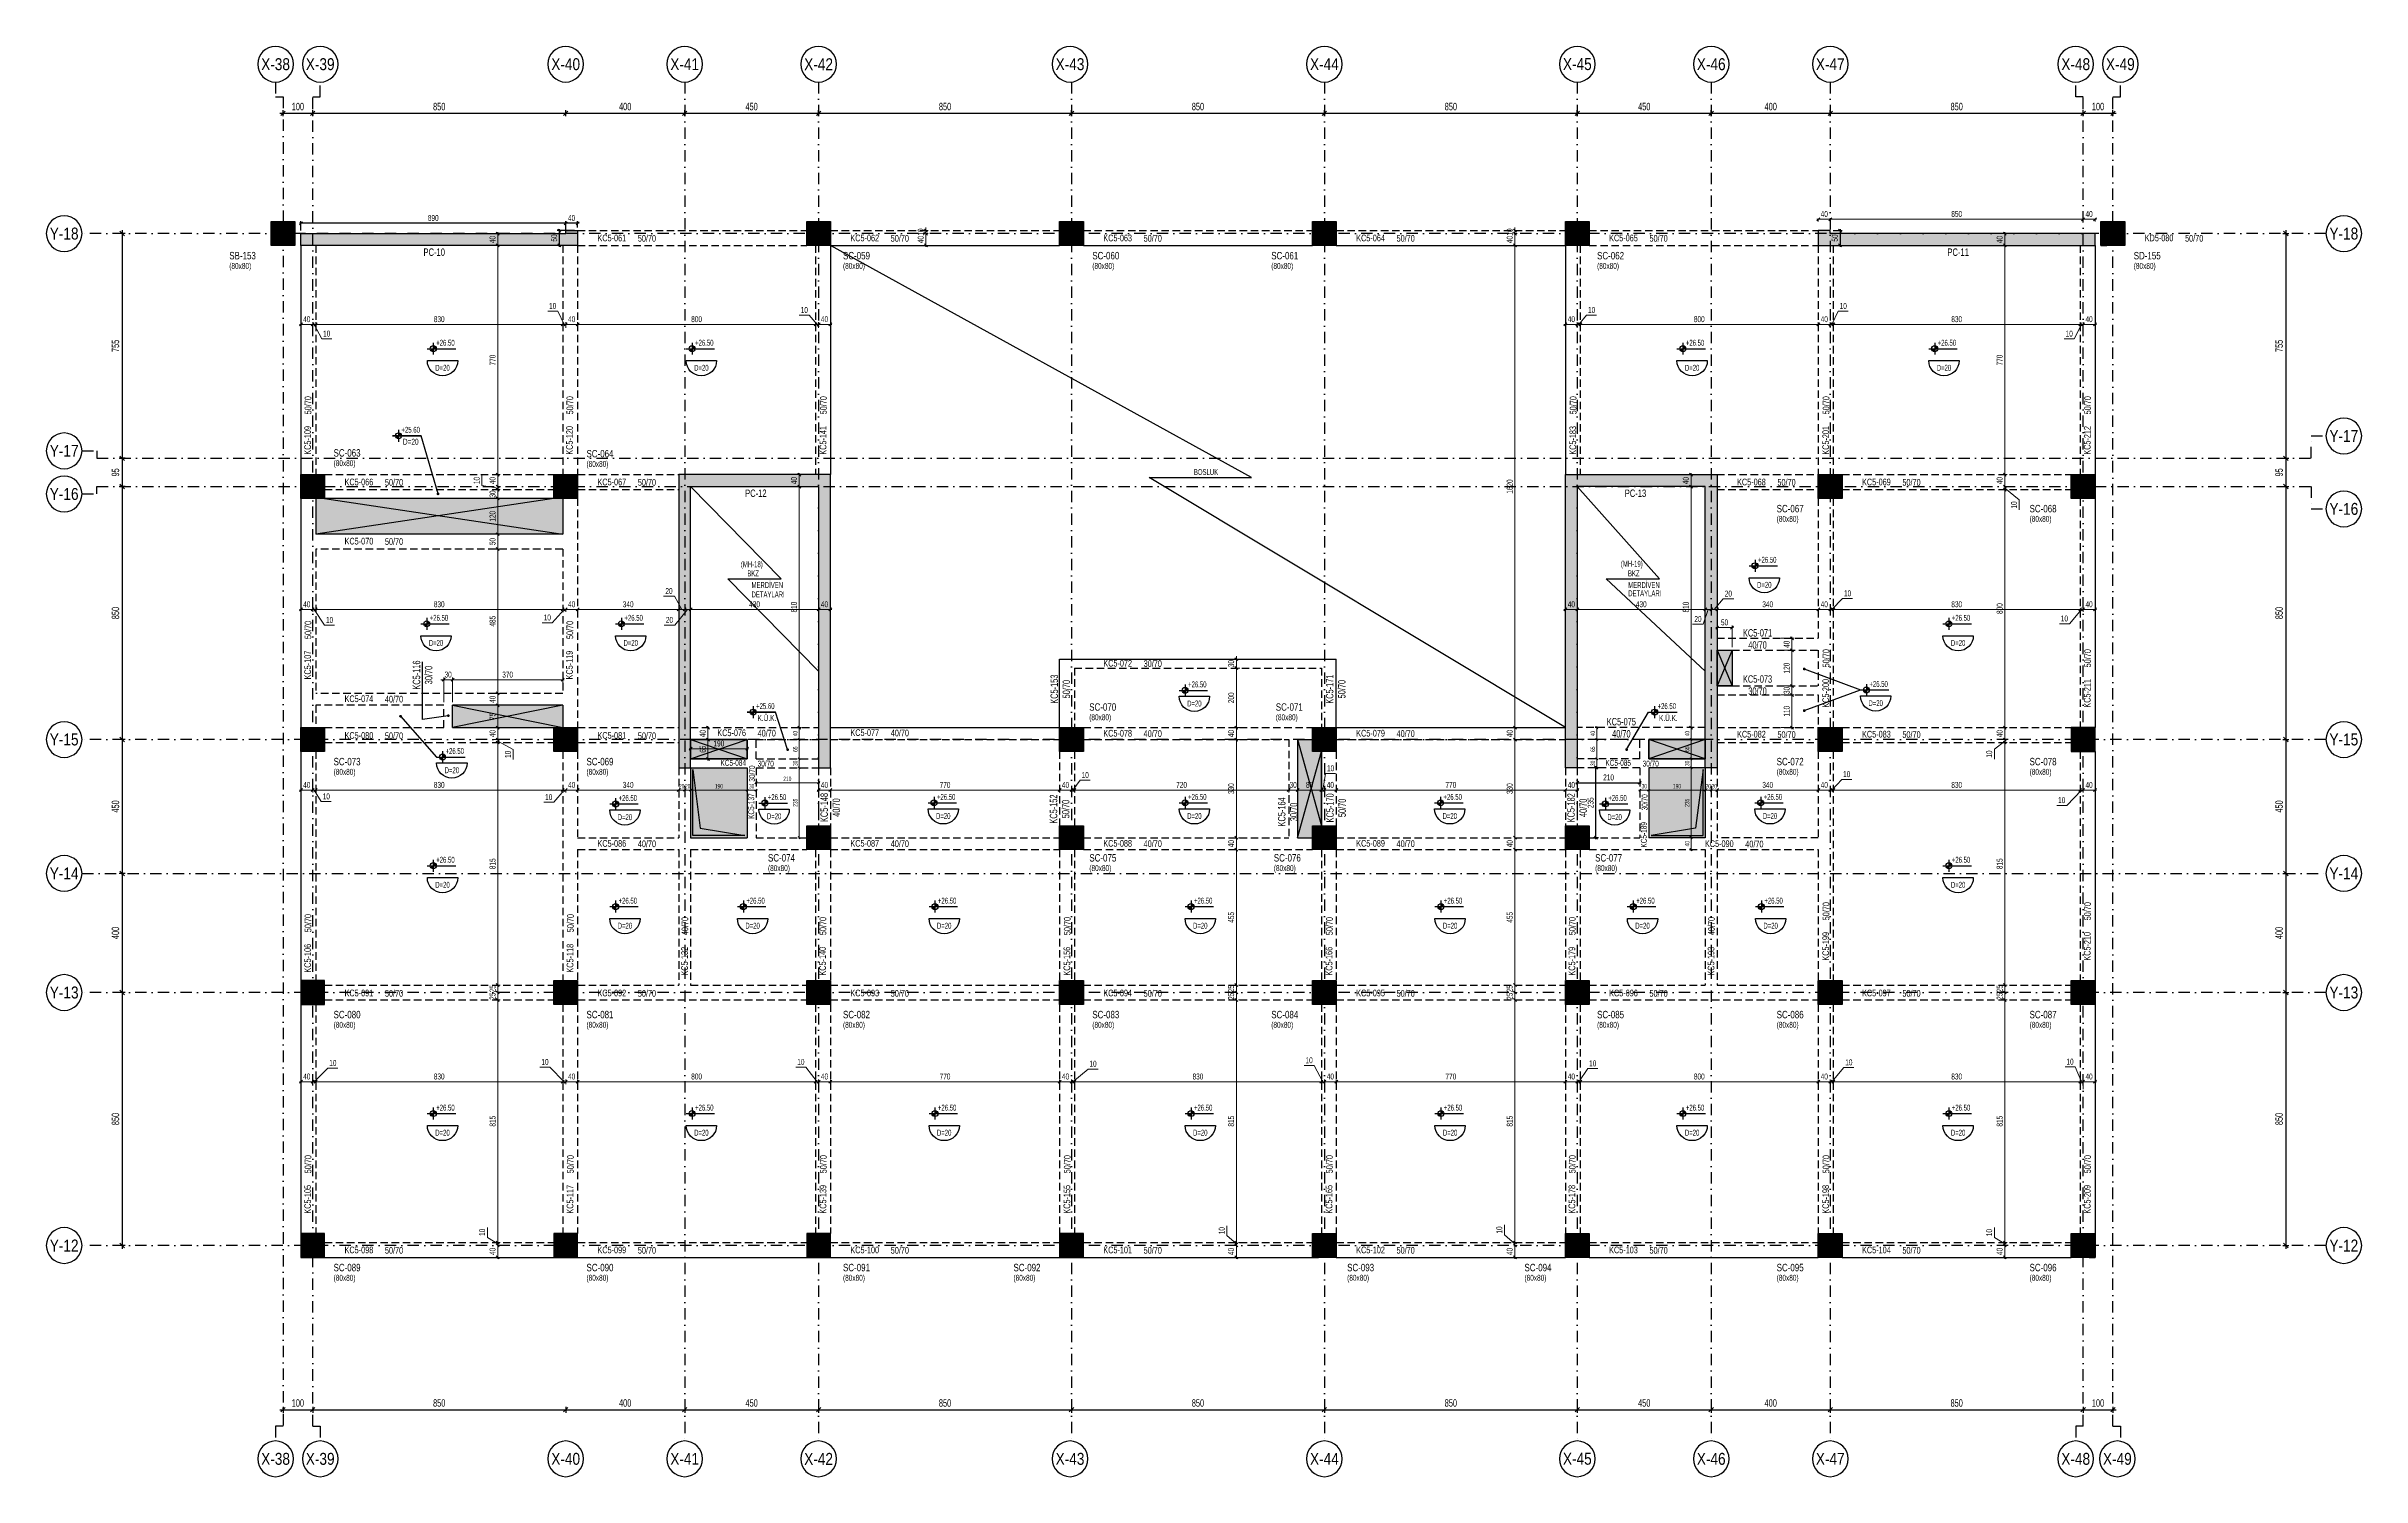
# Model space of a CAD drawing. Header units: millimetres. Extents: x -10495 to 38910, y -777 to 43288.
# Drawn here: x -896 to 6886, y -777 to 4029 of the extents above; entities outside this region: 3.
import ezdxf
from ezdxf.enums import TextEntityAlignment as Align

# ---------------------------------------------------------------- set-up
doc = ezdxf.new("R2010")
doc.units = ezdxf.units.MM
doc.header["$LTSCALE"] = 100
doc.header["$PDSIZE"] = -100
doc.linetypes.add('DASHDOT', pattern=[25.4, 12.7, -6.35, 0, -6.35])
doc.linetypes.add('HIDDEN', pattern=[0.375, 0.25, -0.125])
for name, color, linetype in [('1_ULK', 254, 'Continuous'), ('2_ULK', 105, 'Continuous'), ('AKS BALON_ULK', 9, 'Continuous'), ('AKS YAZI_ULK', 20, 'Continuous'), ('AKS_ULK', 8, 'DASHDOT'), ('BOSLUK SEMBOL_ULK', 118, 'Continuous'), ('BOSLUK_ULK', 21, 'Continuous'), ('H_STR_Betonarme', 4, 'Continuous'), ('KOLON-PERDE CEKIRDEK_ULK', 4, 'Continuous'), ('KOT_ULK', 7, 'Continuous'), ('NOTLAR_ULK', 20, 'Continuous'), ('OLCU DIS_ULK', 7, 'Continuous'), ('PARAPET_ULK', 248, 'Continuous'), ('TARAMA BOSLUK-TARIF SEFFAF YUZEYLER_ULK', 159, 'Continuous'), ('TARAMA SOLID_ULK', 251, 'Continuous'), ('TARAMA_ULK', 251, 'Continuous')]:
    doc.layers.add(name, color=color, linetype=linetype)
for name, color, linetype, lineweight in [('DOSEME ISMI_ULK', 244, 'Continuous', 25), ('KIRIS BOYUT_ULK', 232, 'Continuous', 13), ('KIRIS CIZGI DUZ_ULK', 41, 'Continuous', 25), ('KIRIS CIZGI KESIK_ULK', 41, 'HIDDEN', 25), ('KIRIS ISIM_ULK', 221, 'Continuous', 13), ('KOLON BOYUT_ULK', 255, 'Continuous', 13), ('KOLON ISIM_ULK', 91, 'Continuous', 13), ('OLCU IC_ULK', 146, 'Continuous', 18), ('PERDE ISIM_ULK', 153, 'Continuous', 13), ('REV-10_ULK', 52, 'Continuous', 25), ('TARIF OK_ULK', 244, 'Continuous', 5)]:
    doc.layers.add(name, color=color, linetype=linetype, lineweight=lineweight)
doc.styles.add('ULK-SIMPLXTW.shx', font='ARIALN.TTF')
doc.styles.add('ulkr-simplxtw.shx', font='ulkr-simplxtw.shx', dxfattribs={"width": 0.65})
doc.dimstyles.new('1-100-DIS_ULK', dxfattribs={"dimscale": 100, "dimtxt": 0.25, "dimasz": 0.15, "dimexe": 0.1, "dimexo": 0.1, "dimgap": 0.1, "dimtad": 1, "dimdec": 0, "dimzin": 9, "dimdsep": 46, "dimtxsty": 'ulkr-simplxtw.shx', "dimblk": 'OBLIQUE', "dimcen": 0.1, "dimdle": 0.11, "dimclrd": 256, "dimclre": 256, "dimclrt": 3, "dimadec": 0, "dimazin": 0, "dimtfac": 1, "dimtdec": 0, "dimtix": 1, "dimtmove": 1, "dimatfit": 3, "dimldrblk": 'OBLIQUE', "dimfxl": 1, "dimtolj": 1, "dimtzin": 12, "dimarcsym": 0})
doc.dimstyles.new('1-100-IC_ULK', dxfattribs={"dimscale": 10, "dimtxt": 2, "dimasz": 1, "dimexe": 0.75, "dimexo": 1, "dimgap": 0.75, "dimtad": 1, "dimdec": 1, "dimzin": 9, "dimdsep": 46, "dimtxsty": 'ulkr-simplxtw.shx', "dimblk": 'OBLIQUE', "dimcen": 0.1, "dimdle": 0.5, "dimclrd": 146, "dimclre": 146, "dimclrt": 2, "dimadec": 0, "dimazin": 2, "dimtfac": 1, "dimtdec": 1, "dimtix": 1, "dimtmove": 2, "dimatfit": 3, "dimldrblk": 'OBLIQUE', "dimfxl": 1, "dimtolj": 1, "dimtzin": 0, "dimlwd": -1, "dimlwe": -1, "dimarcsym": 0})
doc.dimstyles.new('JSM LIMITS 100(MM)', dxfattribs={"dimscale": 100, "dimtxt": 2, "dimasz": 2.5, "dimexe": 0, "dimexo": 3, "dimgap": 0.41, "dimtad": 1, "dimdec": 0, "dimdsep": 46, "dimtxsty": 'ulkr-simplxtw.shx', "dimblk": 'AR', "dimcen": 0.9, "dimdle": 2, "dimse1": 1, "dimse2": 1, "dimclrd": 256, "dimclre": 1, "dimclrt": 33, "dimadec": 0, "dimazin": 0, "dimtfac": 0.9, "dimtdec": 0, "dimtmove": 0, "dimatfit": 3, "dimfxl": 0, "dimtolj": 1, "dimtzin": 0, "dimarcsym": 0})

# ---------------------------------------------------------------- blocks, each defined once
blk = doc.blocks.new('AKS SEMBOL_ULK')
at = {"layer": 'AKS BALON_ULK', "linetype": 'ByBlock'}
blk.add_circle((0, -41.2), 60, dxfattribs=at)
at = {"layer": 'AKS YAZI_ULK', "style": 'ULK-SIMPLXTW.shx'}
blk.add_attdef('1', text='', height=40, dxfattribs=at).set_placement((0, -41.2), align=Align.MIDDLE)
blk = doc.blocks.new('_Oblique')
at = {"color": 0, "linetype": 'ByBlock', "lineweight": -2}
blk.add_line((-0.5, -0.5), (0.5, 0.5), dxfattribs=at)
blk = doc.blocks.new('*D1413')
at = {"layer": 'Defpoints', "color": 0, "transparency": 16777216}
for p in [(6611.2, 3400), (6611.2, 2645), (6631.2, 2645)]:
    blk.add_point(p, dxfattribs=at)
at = {"layer": 'OLCU DIS_ULK', "lineweight": -2, "transparency": 16777216}
for p, q in [((6621.2, 3400), (6641.2, 3400)), ((6631.2, 3411), (6631.2, 2634)), ((6621.2, 2645), (6641.2, 2645))]:
    blk.add_line(p, q, dxfattribs=at)
at = {"layer": 'OLCU DIS_ULK', "lineweight": -2, "transparency": 16777216, "xscale": 15, "yscale": 15, "zscale": 15}
for p, rotation in [((6631.2, 3400), 90), ((6631.2, 2645), 270)]:
    blk.add_blockref('_Oblique', p, dxfattribs=dict(at, rotation=rotation))
at = {"layer": 'OLCU DIS_ULK', "color": 3, "transparency": 16777216, "insert": (6608.7, 3022.5), "char_height": 25, "attachment_point": 5, "rotation": 90, "style": 'ulkr-simplxtw.shx'}
blk.add_mtext('\\A1;755', dxfattribs=at)
blk = doc.blocks.new('*D1414')
at = {"layer": 'Defpoints', "color": 0, "transparency": 16777216}
for p in [(6611.2, 1700), (6611.2, 1250), (6631.2, 1250)]:
    blk.add_point(p, dxfattribs=at)
at = {"layer": 'OLCU DIS_ULK', "lineweight": -2, "transparency": 16777216}
for p, q in [((6621.2, 1700), (6641.2, 1700)), ((6631.2, 1711), (6631.2, 1239)), ((6621.2, 1250), (6641.2, 1250))]:
    blk.add_line(p, q, dxfattribs=at)
at = {"layer": 'OLCU DIS_ULK', "lineweight": -2, "transparency": 16777216, "xscale": 15, "yscale": 15, "zscale": 15}
for p, rotation in [((6631.2, 1700), 90), ((6631.2, 1250), 270)]:
    blk.add_blockref('_Oblique', p, dxfattribs=dict(at, rotation=rotation))
at = {"layer": 'OLCU DIS_ULK', "color": 3, "transparency": 16777216, "insert": (6608.7, 1475), "char_height": 25, "attachment_point": 5, "rotation": 90, "style": 'ulkr-simplxtw.shx'}
blk.add_mtext('\\A1;450', dxfattribs=at)
blk = doc.blocks.new('*D1415')
at = {"layer": 'Defpoints', "color": 0, "transparency": 16777216}
for p in [(6611.2, 2645), (6611.2, 2550), (6631.2, 2550)]:
    blk.add_point(p, dxfattribs=at)
at = {"layer": 'OLCU DIS_ULK', "lineweight": -2, "transparency": 16777216}
for p, q in [((6631.2, 2656), (6631.2, 2539)), ((6621.2, 2645), (6641.2, 2645)), ((6621.2, 2550), (6641.2, 2550))]:
    blk.add_line(p, q, dxfattribs=at)
at = {"layer": 'OLCU DIS_ULK', "lineweight": -2, "transparency": 16777216, "xscale": 15, "yscale": 15, "zscale": 15}
for p, rotation in [((6631.2, 2645), 90), ((6631.2, 2550), 270)]:
    blk.add_blockref('_Oblique', p, dxfattribs=dict(at, rotation=rotation))
at = {"layer": 'OLCU DIS_ULK', "color": 3, "transparency": 16777216, "insert": (6608.7, 2597.5), "char_height": 25, "attachment_point": 5, "rotation": 90, "style": 'ulkr-simplxtw.shx'}
blk.add_mtext('\\A1;95', dxfattribs=at)
blk = doc.blocks.new('*D1416')
at = {"layer": 'Defpoints', "color": 0, "transparency": 16777216}
for p in [(6611.2, 2550), (6611.2, 1700), (6631.2, 1700)]:
    blk.add_point(p, dxfattribs=at)
at = {"layer": 'OLCU DIS_ULK', "lineweight": -2, "transparency": 16777216}
for p, q in [((6621.2, 2550), (6641.2, 2550)), ((6631.2, 2561), (6631.2, 1689)), ((6621.2, 1700), (6641.2, 1700))]:
    blk.add_line(p, q, dxfattribs=at)
at = {"layer": 'OLCU DIS_ULK', "lineweight": -2, "transparency": 16777216, "xscale": 15, "yscale": 15, "zscale": 15}
for p, rotation in [((6631.2, 2550), 90), ((6631.2, 1700), 270)]:
    blk.add_blockref('_Oblique', p, dxfattribs=dict(at, rotation=rotation))
at = {"layer": 'OLCU DIS_ULK', "color": 3, "transparency": 16777216, "insert": (6608.7, 2125), "char_height": 25, "attachment_point": 5, "rotation": 90, "style": 'ulkr-simplxtw.shx'}
blk.add_mtext('\\A1;850', dxfattribs=at)
blk = doc.blocks.new('*D1417')
at = {"layer": 'Defpoints', "color": 0, "transparency": 16777216}
for p in [(6611.2, 850), (6611.2, 0), (6631.2, 0)]:
    blk.add_point(p, dxfattribs=at)
at = {"layer": 'OLCU DIS_ULK', "lineweight": -2, "transparency": 16777216}
for p, q in [((6631.2, 861), (6631.2, -11)), ((6621.2, 850), (6641.2, 850)), ((6621.2, 0), (6641.2, 0))]:
    blk.add_line(p, q, dxfattribs=at)
at = {"layer": 'OLCU DIS_ULK', "lineweight": -2, "transparency": 16777216, "xscale": 15, "yscale": 15, "zscale": 15}
for p, rotation in [((6631.2, 850), 90), ((6631.2, 0), 270)]:
    blk.add_blockref('_Oblique', p, dxfattribs=dict(at, rotation=rotation))
at = {"layer": 'OLCU DIS_ULK', "color": 3, "transparency": 16777216, "insert": (6608.7, 425), "char_height": 25, "attachment_point": 5, "rotation": 90, "style": 'ulkr-simplxtw.shx'}
blk.add_mtext('\\A1;850', dxfattribs=at)
blk = doc.blocks.new('*D1384')
at = {"layer": 'Defpoints', "color": 0, "transparency": 16777216}
for p in [(6611.2, 1250), (6611.2, 850), (6631.2, 850)]:
    blk.add_point(p, dxfattribs=at)
at = {"layer": 'OLCU DIS_ULK', "lineweight": -2, "transparency": 16777216}
for p, q in [((6621.2, 1250), (6641.2, 1250)), ((6631.2, 1261), (6631.2, 839)), ((6621.2, 850), (6641.2, 850))]:
    blk.add_line(p, q, dxfattribs=at)
at = {"layer": 'OLCU DIS_ULK', "lineweight": -2, "transparency": 16777216, "xscale": 15, "yscale": 15, "zscale": 15}
for p, rotation in [((6631.2, 1250), 90), ((6631.2, 850), 270)]:
    blk.add_blockref('_Oblique', p, dxfattribs=dict(at, rotation=rotation))
at = {"layer": 'OLCU DIS_ULK', "color": 3, "transparency": 16777216, "insert": (6608.7, 1050), "char_height": 25, "attachment_point": 5, "rotation": 90, "style": 'ulkr-simplxtw.shx'}
blk.add_mtext('\\A1;400', dxfattribs=at)
blk = doc.blocks.new('*D1385')
at = {"layer": 'Defpoints', "color": 0, "transparency": 16777216}
for p in [(-100, 3784.1), (0, 3804.1), (0, 3784.1)]:
    blk.add_point(p, dxfattribs=at)
at = {"layer": 'OLCU DIS_ULK', "lineweight": -2, "transparency": 16777216}
for p, q in [((-100, 3794.1), (-100, 3814.1)), ((0, 3794.1), (0, 3814.1)), ((-111, 3804.1), (11, 3804.1))]:
    blk.add_line(p, q, dxfattribs=at)
at = {"layer": 'OLCU DIS_ULK', "lineweight": -2, "transparency": 16777216, "xscale": 15, "yscale": 15, "zscale": 15, "rotation": 180}
blk.add_blockref('_Oblique', (-100, 3804.1), dxfattribs=at)
at = {"layer": 'OLCU DIS_ULK', "lineweight": -2, "transparency": 16777216, "xscale": 15, "yscale": 15, "zscale": 15}
blk.add_blockref('_Oblique', (0, 3804.1), dxfattribs=at)
at = {"layer": 'OLCU DIS_ULK', "color": 3, "transparency": 16777216, "insert": (-50, 3826.6), "char_height": 25, "attachment_point": 5, "style": 'ulkr-simplxtw.shx'}
blk.add_mtext('\\A1;100', dxfattribs=at)
blk = doc.blocks.new('*D1386')
at = {"layer": 'Defpoints', "color": 0, "transparency": 16777216}
for p in [(0, 3784.1), (850, 3804.1), (850, 3784.1)]:
    blk.add_point(p, dxfattribs=at)
at = {"layer": 'OLCU DIS_ULK', "lineweight": -2, "transparency": 16777216}
for p, q in [((0, 3794.1), (0, 3814.1)), ((850, 3794.1), (850, 3814.1)), ((-11, 3804.1), (861, 3804.1))]:
    blk.add_line(p, q, dxfattribs=at)
at = {"layer": 'OLCU DIS_ULK', "lineweight": -2, "transparency": 16777216, "xscale": 15, "yscale": 15, "zscale": 15, "rotation": 180}
blk.add_blockref('_Oblique', (0, 3804.1), dxfattribs=at)
at = {"layer": 'OLCU DIS_ULK', "lineweight": -2, "transparency": 16777216, "xscale": 15, "yscale": 15, "zscale": 15}
blk.add_blockref('_Oblique', (850, 3804.1), dxfattribs=at)
at = {"layer": 'OLCU DIS_ULK', "color": 3, "transparency": 16777216, "insert": (425, 3826.6), "char_height": 25, "attachment_point": 5, "style": 'ulkr-simplxtw.shx'}
blk.add_mtext('\\A1;850', dxfattribs=at)
blk = doc.blocks.new('*D1387')
at = {"layer": 'Defpoints', "color": 0, "transparency": 16777216}
for p in [(850, 3784.1), (1250, 3804.1), (1250, 3784.1)]:
    blk.add_point(p, dxfattribs=at)
at = {"layer": 'OLCU DIS_ULK', "lineweight": -2, "transparency": 16777216}
for p, q in [((850, 3794.1), (850, 3814.1)), ((1250, 3794.1), (1250, 3814.1)), ((839, 3804.1), (1261, 3804.1))]:
    blk.add_line(p, q, dxfattribs=at)
at = {"layer": 'OLCU DIS_ULK', "lineweight": -2, "transparency": 16777216, "xscale": 15, "yscale": 15, "zscale": 15, "rotation": 180}
blk.add_blockref('_Oblique', (850, 3804.1), dxfattribs=at)
at = {"layer": 'OLCU DIS_ULK', "lineweight": -2, "transparency": 16777216, "xscale": 15, "yscale": 15, "zscale": 15}
blk.add_blockref('_Oblique', (1250, 3804.1), dxfattribs=at)
at = {"layer": 'OLCU DIS_ULK', "color": 3, "transparency": 16777216, "insert": (1050, 3826.6), "char_height": 25, "attachment_point": 5, "style": 'ulkr-simplxtw.shx'}
blk.add_mtext('\\A1;400', dxfattribs=at)
blk = doc.blocks.new('*D1388')
at = {"layer": 'Defpoints', "color": 0, "transparency": 16777216}
for p in [(1700, 3784.1), (2550, 3804.1), (2550, 3784.1)]:
    blk.add_point(p, dxfattribs=at)
at = {"layer": 'OLCU DIS_ULK', "lineweight": -2, "transparency": 16777216}
for p, q in [((1700, 3794.1), (1700, 3814.1)), ((2550, 3794.1), (2550, 3814.1)), ((1689, 3804.1), (2561, 3804.1))]:
    blk.add_line(p, q, dxfattribs=at)
at = {"layer": 'OLCU DIS_ULK', "lineweight": -2, "transparency": 16777216, "xscale": 15, "yscale": 15, "zscale": 15, "rotation": 180}
blk.add_blockref('_Oblique', (1700, 3804.1), dxfattribs=at)
at = {"layer": 'OLCU DIS_ULK', "lineweight": -2, "transparency": 16777216, "xscale": 15, "yscale": 15, "zscale": 15}
blk.add_blockref('_Oblique', (2550, 3804.1), dxfattribs=at)
at = {"layer": 'OLCU DIS_ULK', "color": 3, "transparency": 16777216, "insert": (2125, 3826.6), "char_height": 25, "attachment_point": 5, "style": 'ulkr-simplxtw.shx'}
blk.add_mtext('\\A1;850', dxfattribs=at)
blk = doc.blocks.new('*D1389')
at = {"layer": 'Defpoints', "color": 0, "transparency": 16777216}
for p in [(2550, 3784.1), (3400, 3804.1), (3400, 3784.1)]:
    blk.add_point(p, dxfattribs=at)
at = {"layer": 'OLCU DIS_ULK', "lineweight": -2, "transparency": 16777216}
for p, q in [((2550, 3794.1), (2550, 3814.1)), ((3400, 3794.1), (3400, 3814.1)), ((2539, 3804.1), (3411, 3804.1))]:
    blk.add_line(p, q, dxfattribs=at)
at = {"layer": 'OLCU DIS_ULK', "lineweight": -2, "transparency": 16777216, "xscale": 15, "yscale": 15, "zscale": 15, "rotation": 180}
blk.add_blockref('_Oblique', (2550, 3804.1), dxfattribs=at)
at = {"layer": 'OLCU DIS_ULK', "lineweight": -2, "transparency": 16777216, "xscale": 15, "yscale": 15, "zscale": 15}
blk.add_blockref('_Oblique', (3400, 3804.1), dxfattribs=at)
at = {"layer": 'OLCU DIS_ULK', "color": 3, "transparency": 16777216, "insert": (2975, 3826.6), "char_height": 25, "attachment_point": 5, "style": 'ulkr-simplxtw.shx'}
blk.add_mtext('\\A1;850', dxfattribs=at)
blk = doc.blocks.new('*D1390')
at = {"layer": 'Defpoints', "color": 0, "transparency": 16777216}
for p in [(3400, 3784.1), (4250, 3804.1), (4250, 3784.1)]:
    blk.add_point(p, dxfattribs=at)
at = {"layer": 'OLCU DIS_ULK', "lineweight": -2, "transparency": 16777216}
for p, q in [((3400, 3794.1), (3400, 3814.1)), ((4250, 3794.1), (4250, 3814.1)), ((3389, 3804.1), (4261, 3804.1))]:
    blk.add_line(p, q, dxfattribs=at)
at = {"layer": 'OLCU DIS_ULK', "lineweight": -2, "transparency": 16777216, "xscale": 15, "yscale": 15, "zscale": 15, "rotation": 180}
blk.add_blockref('_Oblique', (3400, 3804.1), dxfattribs=at)
at = {"layer": 'OLCU DIS_ULK', "lineweight": -2, "transparency": 16777216, "xscale": 15, "yscale": 15, "zscale": 15}
blk.add_blockref('_Oblique', (4250, 3804.1), dxfattribs=at)
at = {"layer": 'OLCU DIS_ULK', "color": 3, "transparency": 16777216, "insert": (3825, 3826.6), "char_height": 25, "attachment_point": 5, "style": 'ulkr-simplxtw.shx'}
blk.add_mtext('\\A1;850', dxfattribs=at)
blk = doc.blocks.new('*D1391')
at = {"layer": 'Defpoints', "color": 0, "transparency": 16777216}
for p in [(4250, 3784.1), (4700, 3804.1), (4700, 3784.1)]:
    blk.add_point(p, dxfattribs=at)
at = {"layer": 'OLCU DIS_ULK', "lineweight": -2, "transparency": 16777216}
for p, q in [((4250, 3794.1), (4250, 3814.1)), ((4700, 3794.1), (4700, 3814.1)), ((4239, 3804.1), (4711, 3804.1))]:
    blk.add_line(p, q, dxfattribs=at)
at = {"layer": 'OLCU DIS_ULK', "lineweight": -2, "transparency": 16777216, "xscale": 15, "yscale": 15, "zscale": 15, "rotation": 180}
blk.add_blockref('_Oblique', (4250, 3804.1), dxfattribs=at)
at = {"layer": 'OLCU DIS_ULK', "lineweight": -2, "transparency": 16777216, "xscale": 15, "yscale": 15, "zscale": 15}
blk.add_blockref('_Oblique', (4700, 3804.1), dxfattribs=at)
at = {"layer": 'OLCU DIS_ULK', "color": 3, "transparency": 16777216, "insert": (4475, 3826.6), "char_height": 25, "attachment_point": 5, "style": 'ulkr-simplxtw.shx'}
blk.add_mtext('\\A1;450', dxfattribs=at)
blk = doc.blocks.new('*D1392')
at = {"layer": 'Defpoints', "color": 0, "transparency": 16777216}
for p in [(4700, 3784.1), (5100, 3804.1), (5100, 3784.1)]:
    blk.add_point(p, dxfattribs=at)
at = {"layer": 'OLCU DIS_ULK', "lineweight": -2, "transparency": 16777216}
for p, q in [((4700, 3794.1), (4700, 3814.1)), ((5100, 3794.1), (5100, 3814.1)), ((4689, 3804.1), (5111, 3804.1))]:
    blk.add_line(p, q, dxfattribs=at)
at = {"layer": 'OLCU DIS_ULK', "lineweight": -2, "transparency": 16777216, "xscale": 15, "yscale": 15, "zscale": 15, "rotation": 180}
blk.add_blockref('_Oblique', (4700, 3804.1), dxfattribs=at)
at = {"layer": 'OLCU DIS_ULK', "lineweight": -2, "transparency": 16777216, "xscale": 15, "yscale": 15, "zscale": 15}
blk.add_blockref('_Oblique', (5100, 3804.1), dxfattribs=at)
at = {"layer": 'OLCU DIS_ULK', "color": 3, "transparency": 16777216, "insert": (4900, 3826.6), "char_height": 25, "attachment_point": 5, "style": 'ulkr-simplxtw.shx'}
blk.add_mtext('\\A1;400', dxfattribs=at)
blk = doc.blocks.new('*D1393')
at = {"layer": 'Defpoints', "color": 0, "transparency": 16777216}
for p in [(5100, 3784.1), (5950, 3804.1), (5950, 3784.1)]:
    blk.add_point(p, dxfattribs=at)
at = {"layer": 'OLCU DIS_ULK', "lineweight": -2, "transparency": 16777216}
for p, q in [((5100, 3794.1), (5100, 3814.1)), ((5950, 3794.1), (5950, 3814.1)), ((5089, 3804.1), (5961, 3804.1))]:
    blk.add_line(p, q, dxfattribs=at)
at = {"layer": 'OLCU DIS_ULK', "lineweight": -2, "transparency": 16777216, "xscale": 15, "yscale": 15, "zscale": 15, "rotation": 180}
blk.add_blockref('_Oblique', (5100, 3804.1), dxfattribs=at)
at = {"layer": 'OLCU DIS_ULK', "lineweight": -2, "transparency": 16777216, "xscale": 15, "yscale": 15, "zscale": 15}
blk.add_blockref('_Oblique', (5950, 3804.1), dxfattribs=at)
at = {"layer": 'OLCU DIS_ULK', "color": 3, "transparency": 16777216, "insert": (5525, 3826.6), "char_height": 25, "attachment_point": 5, "style": 'ulkr-simplxtw.shx'}
blk.add_mtext('\\A1;850', dxfattribs=at)
blk = doc.blocks.new('*D1394')
at = {"layer": 'Defpoints', "color": 0, "transparency": 16777216}
for p in [(5950, 3784.1), (6050, 3804.1), (6050, 3784.1)]:
    blk.add_point(p, dxfattribs=at)
at = {"layer": 'OLCU DIS_ULK', "lineweight": -2, "transparency": 16777216}
for p, q in [((5950, 3794.1), (5950, 3814.1)), ((6050, 3794.1), (6050, 3814.1)), ((5939, 3804.1), (6061, 3804.1))]:
    blk.add_line(p, q, dxfattribs=at)
at = {"layer": 'OLCU DIS_ULK', "lineweight": -2, "transparency": 16777216, "xscale": 15, "yscale": 15, "zscale": 15, "rotation": 180}
blk.add_blockref('_Oblique', (5950, 3804.1), dxfattribs=at)
at = {"layer": 'OLCU DIS_ULK', "lineweight": -2, "transparency": 16777216, "xscale": 15, "yscale": 15, "zscale": 15}
blk.add_blockref('_Oblique', (6050, 3804.1), dxfattribs=at)
at = {"layer": 'OLCU DIS_ULK', "color": 3, "transparency": 16777216, "insert": (6000, 3826.6), "char_height": 25, "attachment_point": 5, "style": 'ulkr-simplxtw.shx'}
blk.add_mtext('\\A1;100', dxfattribs=at)
blk = doc.blocks.new('*D1395')
at = {"layer": 'Defpoints', "color": 0, "transparency": 16777216}
for p in [(0, -531.9), (850, -531.9), (850, -551.9)]:
    blk.add_point(p, dxfattribs=at)
at = {"layer": 'OLCU DIS_ULK', "lineweight": -2, "transparency": 16777216}
for p, q in [((0, -541.9), (0, -561.9)), ((850, -541.9), (850, -561.9)), ((-11, -551.9), (861, -551.9))]:
    blk.add_line(p, q, dxfattribs=at)
at = {"layer": 'OLCU DIS_ULK', "lineweight": -2, "transparency": 16777216, "xscale": 15, "yscale": 15, "zscale": 15, "rotation": 180}
blk.add_blockref('_Oblique', (0, -551.9), dxfattribs=at)
at = {"layer": 'OLCU DIS_ULK', "lineweight": -2, "transparency": 16777216, "xscale": 15, "yscale": 15, "zscale": 15}
blk.add_blockref('_Oblique', (850, -551.9), dxfattribs=at)
at = {"layer": 'OLCU DIS_ULK', "color": 3, "transparency": 16777216, "insert": (425, -529.4), "char_height": 25, "attachment_point": 5, "style": 'ulkr-simplxtw.shx'}
blk.add_mtext('\\A1;850', dxfattribs=at)
blk = doc.blocks.new('*D1396')
at = {"layer": 'Defpoints', "color": 0, "transparency": 16777216}
for p in [(5950, -531.9), (6050, -531.9), (6050, -551.9)]:
    blk.add_point(p, dxfattribs=at)
at = {"layer": 'OLCU DIS_ULK', "lineweight": -2, "transparency": 16777216}
for p, q in [((5950, -541.9), (5950, -561.9)), ((6050, -541.9), (6050, -561.9)), ((5939, -551.9), (6061, -551.9))]:
    blk.add_line(p, q, dxfattribs=at)
at = {"layer": 'OLCU DIS_ULK', "lineweight": -2, "transparency": 16777216, "xscale": 15, "yscale": 15, "zscale": 15, "rotation": 180}
blk.add_blockref('_Oblique', (5950, -551.9), dxfattribs=at)
at = {"layer": 'OLCU DIS_ULK', "lineweight": -2, "transparency": 16777216, "xscale": 15, "yscale": 15, "zscale": 15}
blk.add_blockref('_Oblique', (6050, -551.9), dxfattribs=at)
at = {"layer": 'OLCU DIS_ULK', "color": 3, "transparency": 16777216, "insert": (6000, -529.4), "char_height": 25, "attachment_point": 5, "style": 'ulkr-simplxtw.shx'}
blk.add_mtext('\\A1;100', dxfattribs=at)
blk = doc.blocks.new('*D1397')
at = {"layer": 'Defpoints', "color": 0, "transparency": 16777216}
for p in [(2550, -531.9), (3400, -531.9), (3400, -551.9)]:
    blk.add_point(p, dxfattribs=at)
at = {"layer": 'OLCU DIS_ULK', "lineweight": -2, "transparency": 16777216}
for p, q in [((2550, -541.9), (2550, -561.9)), ((3400, -541.9), (3400, -561.9)), ((2539, -551.9), (3411, -551.9))]:
    blk.add_line(p, q, dxfattribs=at)
at = {"layer": 'OLCU DIS_ULK', "lineweight": -2, "transparency": 16777216, "xscale": 15, "yscale": 15, "zscale": 15, "rotation": 180}
blk.add_blockref('_Oblique', (2550, -551.9), dxfattribs=at)
at = {"layer": 'OLCU DIS_ULK', "lineweight": -2, "transparency": 16777216, "xscale": 15, "yscale": 15, "zscale": 15}
blk.add_blockref('_Oblique', (3400, -551.9), dxfattribs=at)
at = {"layer": 'OLCU DIS_ULK', "color": 3, "transparency": 16777216, "insert": (2975, -529.4), "char_height": 25, "attachment_point": 5, "style": 'ulkr-simplxtw.shx'}
blk.add_mtext('\\A1;850', dxfattribs=at)
blk = doc.blocks.new('*D1398')
at = {"layer": 'Defpoints', "color": 0, "transparency": 16777216}
for p in [(-100, -531.9), (0, -531.9), (0, -551.9)]:
    blk.add_point(p, dxfattribs=at)
at = {"layer": 'OLCU DIS_ULK', "lineweight": -2, "transparency": 16777216}
for p, q in [((-100, -541.9), (-100, -561.9)), ((0, -541.9), (0, -561.9)), ((-111, -551.9), (11, -551.9))]:
    blk.add_line(p, q, dxfattribs=at)
at = {"layer": 'OLCU DIS_ULK', "lineweight": -2, "transparency": 16777216, "xscale": 15, "yscale": 15, "zscale": 15, "rotation": 180}
blk.add_blockref('_Oblique', (-100, -551.9), dxfattribs=at)
at = {"layer": 'OLCU DIS_ULK', "lineweight": -2, "transparency": 16777216, "xscale": 15, "yscale": 15, "zscale": 15}
blk.add_blockref('_Oblique', (0, -551.9), dxfattribs=at)
at = {"layer": 'OLCU DIS_ULK', "color": 3, "transparency": 16777216, "insert": (-50, -529.4), "char_height": 25, "attachment_point": 5, "style": 'ulkr-simplxtw.shx'}
blk.add_mtext('\\A1;100', dxfattribs=at)
blk = doc.blocks.new('*D1399')
at = {"layer": 'Defpoints', "color": 0, "transparency": 16777216}
for p in [(1700, -531.9), (2550, -531.9), (2550, -551.9)]:
    blk.add_point(p, dxfattribs=at)
at = {"layer": 'OLCU DIS_ULK', "lineweight": -2, "transparency": 16777216}
for p, q in [((1700, -541.9), (1700, -561.9)), ((2550, -541.9), (2550, -561.9)), ((1689, -551.9), (2561, -551.9))]:
    blk.add_line(p, q, dxfattribs=at)
at = {"layer": 'OLCU DIS_ULK', "lineweight": -2, "transparency": 16777216, "xscale": 15, "yscale": 15, "zscale": 15, "rotation": 180}
blk.add_blockref('_Oblique', (1700, -551.9), dxfattribs=at)
at = {"layer": 'OLCU DIS_ULK', "lineweight": -2, "transparency": 16777216, "xscale": 15, "yscale": 15, "zscale": 15}
blk.add_blockref('_Oblique', (2550, -551.9), dxfattribs=at)
at = {"layer": 'OLCU DIS_ULK', "color": 3, "transparency": 16777216, "insert": (2125, -529.4), "char_height": 25, "attachment_point": 5, "style": 'ulkr-simplxtw.shx'}
blk.add_mtext('\\A1;850', dxfattribs=at)
blk = doc.blocks.new('*D1400')
at = {"layer": 'Defpoints', "color": 0, "transparency": 16777216}
for p in [(3400, -531.9), (4250, -531.9), (4250, -551.9)]:
    blk.add_point(p, dxfattribs=at)
at = {"layer": 'OLCU DIS_ULK', "lineweight": -2, "transparency": 16777216}
for p, q in [((3400, -541.9), (3400, -561.9)), ((4250, -541.9), (4250, -561.9)), ((3389, -551.9), (4261, -551.9))]:
    blk.add_line(p, q, dxfattribs=at)
at = {"layer": 'OLCU DIS_ULK', "lineweight": -2, "transparency": 16777216, "xscale": 15, "yscale": 15, "zscale": 15, "rotation": 180}
blk.add_blockref('_Oblique', (3400, -551.9), dxfattribs=at)
at = {"layer": 'OLCU DIS_ULK', "lineweight": -2, "transparency": 16777216, "xscale": 15, "yscale": 15, "zscale": 15}
blk.add_blockref('_Oblique', (4250, -551.9), dxfattribs=at)
at = {"layer": 'OLCU DIS_ULK', "color": 3, "transparency": 16777216, "insert": (3825, -529.4), "char_height": 25, "attachment_point": 5, "style": 'ulkr-simplxtw.shx'}
blk.add_mtext('\\A1;850', dxfattribs=at)
blk = doc.blocks.new('*D1401')
at = {"layer": 'Defpoints', "color": 0, "transparency": 16777216}
for p in [(850, -531.9), (1250, -531.9), (1250, -551.9)]:
    blk.add_point(p, dxfattribs=at)
at = {"layer": 'OLCU DIS_ULK', "lineweight": -2, "transparency": 16777216}
for p, q in [((850, -541.9), (850, -561.9)), ((1250, -541.9), (1250, -561.9)), ((839, -551.9), (1261, -551.9))]:
    blk.add_line(p, q, dxfattribs=at)
at = {"layer": 'OLCU DIS_ULK', "lineweight": -2, "transparency": 16777216, "xscale": 15, "yscale": 15, "zscale": 15, "rotation": 180}
blk.add_blockref('_Oblique', (850, -551.9), dxfattribs=at)
at = {"layer": 'OLCU DIS_ULK', "lineweight": -2, "transparency": 16777216, "xscale": 15, "yscale": 15, "zscale": 15}
blk.add_blockref('_Oblique', (1250, -551.9), dxfattribs=at)
at = {"layer": 'OLCU DIS_ULK', "color": 3, "transparency": 16777216, "insert": (1050, -529.4), "char_height": 25, "attachment_point": 5, "style": 'ulkr-simplxtw.shx'}
blk.add_mtext('\\A1;400', dxfattribs=at)
blk = doc.blocks.new('*D1402')
at = {"layer": 'Defpoints', "color": 0, "transparency": 16777216}
for p in [(4700, -531.9), (5100, -531.9), (5100, -551.9)]:
    blk.add_point(p, dxfattribs=at)
at = {"layer": 'OLCU DIS_ULK', "lineweight": -2, "transparency": 16777216}
for p, q in [((4700, -541.9), (4700, -561.9)), ((5100, -541.9), (5100, -561.9)), ((4689, -551.9), (5111, -551.9))]:
    blk.add_line(p, q, dxfattribs=at)
at = {"layer": 'OLCU DIS_ULK', "lineweight": -2, "transparency": 16777216, "xscale": 15, "yscale": 15, "zscale": 15, "rotation": 180}
blk.add_blockref('_Oblique', (4700, -551.9), dxfattribs=at)
at = {"layer": 'OLCU DIS_ULK', "lineweight": -2, "transparency": 16777216, "xscale": 15, "yscale": 15, "zscale": 15}
blk.add_blockref('_Oblique', (5100, -551.9), dxfattribs=at)
at = {"layer": 'OLCU DIS_ULK', "color": 3, "transparency": 16777216, "insert": (4900, -529.4), "char_height": 25, "attachment_point": 5, "style": 'ulkr-simplxtw.shx'}
blk.add_mtext('\\A1;400', dxfattribs=at)
blk = doc.blocks.new('*D1403')
at = {"layer": 'Defpoints', "color": 0, "transparency": 16777216}
for p in [(4250, -531.9), (4700, -531.9), (4700, -551.9)]:
    blk.add_point(p, dxfattribs=at)
at = {"layer": 'OLCU DIS_ULK', "lineweight": -2, "transparency": 16777216}
for p, q in [((4250, -541.9), (4250, -561.9)), ((4700, -541.9), (4700, -561.9)), ((4239, -551.9), (4711, -551.9))]:
    blk.add_line(p, q, dxfattribs=at)
at = {"layer": 'OLCU DIS_ULK', "lineweight": -2, "transparency": 16777216, "xscale": 15, "yscale": 15, "zscale": 15, "rotation": 180}
blk.add_blockref('_Oblique', (4250, -551.9), dxfattribs=at)
at = {"layer": 'OLCU DIS_ULK', "lineweight": -2, "transparency": 16777216, "xscale": 15, "yscale": 15, "zscale": 15}
blk.add_blockref('_Oblique', (4700, -551.9), dxfattribs=at)
at = {"layer": 'OLCU DIS_ULK', "color": 3, "transparency": 16777216, "insert": (4475, -529.4), "char_height": 25, "attachment_point": 5, "style": 'ulkr-simplxtw.shx'}
blk.add_mtext('\\A1;450', dxfattribs=at)
blk = doc.blocks.new('*D1404')
at = {"layer": 'Defpoints', "color": 0, "transparency": 16777216}
for p in [(5100, -531.9), (5950, -531.9), (5950, -551.9)]:
    blk.add_point(p, dxfattribs=at)
at = {"layer": 'OLCU DIS_ULK', "lineweight": -2, "transparency": 16777216}
for p, q in [((5100, -541.9), (5100, -561.9)), ((5950, -541.9), (5950, -561.9)), ((5089, -551.9), (5961, -551.9))]:
    blk.add_line(p, q, dxfattribs=at)
at = {"layer": 'OLCU DIS_ULK', "lineweight": -2, "transparency": 16777216, "xscale": 15, "yscale": 15, "zscale": 15, "rotation": 180}
blk.add_blockref('_Oblique', (5100, -551.9), dxfattribs=at)
at = {"layer": 'OLCU DIS_ULK', "lineweight": -2, "transparency": 16777216, "xscale": 15, "yscale": 15, "zscale": 15}
blk.add_blockref('_Oblique', (5950, -551.9), dxfattribs=at)
at = {"layer": 'OLCU DIS_ULK', "color": 3, "transparency": 16777216, "insert": (5525, -529.4), "char_height": 25, "attachment_point": 5, "style": 'ulkr-simplxtw.shx'}
blk.add_mtext('\\A1;850', dxfattribs=at)
blk = doc.blocks.new('*D1405')
at = {"layer": 'Defpoints', "color": 0, "transparency": 16777216}
for p in [(-620.5, 3400), (-640.5, 2645), (-620.5, 2645)]:
    blk.add_point(p, dxfattribs=at)
at = {"layer": 'OLCU DIS_ULK', "lineweight": -2, "transparency": 16777216}
for p, q in [((-630.5, 3400), (-650.5, 3400)), ((-640.5, 3411), (-640.5, 2634)), ((-630.5, 2645), (-650.5, 2645))]:
    blk.add_line(p, q, dxfattribs=at)
at = {"layer": 'OLCU DIS_ULK', "lineweight": -2, "transparency": 16777216, "xscale": 15, "yscale": 15, "zscale": 15}
for p, rotation in [((-640.5, 3400), 90), ((-640.5, 2645), 270)]:
    blk.add_blockref('_Oblique', p, dxfattribs=dict(at, rotation=rotation))
at = {"layer": 'OLCU DIS_ULK', "color": 3, "transparency": 16777216, "insert": (-663, 3022.5), "char_height": 25, "attachment_point": 5, "rotation": 90, "style": 'ulkr-simplxtw.shx'}
blk.add_mtext('\\A1;755', dxfattribs=at)
blk = doc.blocks.new('*D1406')
at = {"layer": 'Defpoints', "color": 0, "transparency": 16777216}
for p in [(-620.5, 2550), (-640.5, 1700), (-620.5, 1700)]:
    blk.add_point(p, dxfattribs=at)
at = {"layer": 'OLCU DIS_ULK', "lineweight": -2, "transparency": 16777216}
for p, q in [((-630.5, 2550), (-650.5, 2550)), ((-640.5, 2561), (-640.5, 1689)), ((-630.5, 1700), (-650.5, 1700))]:
    blk.add_line(p, q, dxfattribs=at)
at = {"layer": 'OLCU DIS_ULK', "lineweight": -2, "transparency": 16777216, "xscale": 15, "yscale": 15, "zscale": 15}
for p, rotation in [((-640.5, 2550), 90), ((-640.5, 1700), 270)]:
    blk.add_blockref('_Oblique', p, dxfattribs=dict(at, rotation=rotation))
at = {"layer": 'OLCU DIS_ULK', "color": 3, "transparency": 16777216, "insert": (-663, 2125), "char_height": 25, "attachment_point": 5, "rotation": 90, "style": 'ulkr-simplxtw.shx'}
blk.add_mtext('\\A1;850', dxfattribs=at)
blk = doc.blocks.new('*D1407')
at = {"layer": 'Defpoints', "color": 0, "transparency": 16777216}
for p in [(-620.5, 2645), (-640.5, 2550), (-620.5, 2550)]:
    blk.add_point(p, dxfattribs=at)
at = {"layer": 'OLCU DIS_ULK', "lineweight": -2, "transparency": 16777216}
for p, q in [((-640.5, 2656), (-640.5, 2539)), ((-630.5, 2645), (-650.5, 2645)), ((-630.5, 2550), (-650.5, 2550))]:
    blk.add_line(p, q, dxfattribs=at)
at = {"layer": 'OLCU DIS_ULK', "lineweight": -2, "transparency": 16777216, "xscale": 15, "yscale": 15, "zscale": 15}
for p, rotation in [((-640.5, 2645), 90), ((-640.5, 2550), 270)]:
    blk.add_blockref('_Oblique', p, dxfattribs=dict(at, rotation=rotation))
at = {"layer": 'OLCU DIS_ULK', "color": 3, "transparency": 16777216, "insert": (-663, 2597.5), "char_height": 25, "attachment_point": 5, "rotation": 90, "style": 'ulkr-simplxtw.shx'}
blk.add_mtext('\\A1;95', dxfattribs=at)
blk = doc.blocks.new('*D1408')
at = {"layer": 'Defpoints', "color": 0, "transparency": 16777216}
for p in [(-620.5, 1700), (-640.5, 1250), (-620.5, 1250)]:
    blk.add_point(p, dxfattribs=at)
at = {"layer": 'OLCU DIS_ULK', "lineweight": -2, "transparency": 16777216}
for p, q in [((-630.5, 1700), (-650.5, 1700)), ((-640.5, 1711), (-640.5, 1239)), ((-630.5, 1250), (-650.5, 1250))]:
    blk.add_line(p, q, dxfattribs=at)
at = {"layer": 'OLCU DIS_ULK', "lineweight": -2, "transparency": 16777216, "xscale": 15, "yscale": 15, "zscale": 15}
for p, rotation in [((-640.5, 1700), 90), ((-640.5, 1250), 270)]:
    blk.add_blockref('_Oblique', p, dxfattribs=dict(at, rotation=rotation))
at = {"layer": 'OLCU DIS_ULK', "color": 3, "transparency": 16777216, "insert": (-663, 1475), "char_height": 25, "attachment_point": 5, "rotation": 90, "style": 'ulkr-simplxtw.shx'}
blk.add_mtext('\\A1;450', dxfattribs=at)
blk = doc.blocks.new('*D1409')
at = {"layer": 'Defpoints', "color": 0, "transparency": 16777216}
for p in [(-620.5, 1250), (-640.5, 850), (-620.5, 850)]:
    blk.add_point(p, dxfattribs=at)
at = {"layer": 'OLCU DIS_ULK', "lineweight": -2, "transparency": 16777216}
for p, q in [((-630.5, 1250), (-650.5, 1250)), ((-640.5, 1261), (-640.5, 839)), ((-630.5, 850), (-650.5, 850))]:
    blk.add_line(p, q, dxfattribs=at)
at = {"layer": 'OLCU DIS_ULK', "lineweight": -2, "transparency": 16777216, "xscale": 15, "yscale": 15, "zscale": 15}
for p, rotation in [((-640.5, 1250), 90), ((-640.5, 850), 270)]:
    blk.add_blockref('_Oblique', p, dxfattribs=dict(at, rotation=rotation))
at = {"layer": 'OLCU DIS_ULK', "color": 3, "transparency": 16777216, "insert": (-663, 1050), "char_height": 25, "attachment_point": 5, "rotation": 90, "style": 'ulkr-simplxtw.shx'}
blk.add_mtext('\\A1;400', dxfattribs=at)
blk = doc.blocks.new('*D1410')
at = {"layer": 'Defpoints', "color": 0, "transparency": 16777216}
for p in [(-620.5, 850), (-640.5, 0), (-620.5, 0)]:
    blk.add_point(p, dxfattribs=at)
at = {"layer": 'OLCU DIS_ULK', "lineweight": -2, "transparency": 16777216}
for p, q in [((-640.5, 861), (-640.5, -11)), ((-630.5, 850), (-650.5, 850)), ((-630.5, 0), (-650.5, 0))]:
    blk.add_line(p, q, dxfattribs=at)
at = {"layer": 'OLCU DIS_ULK', "lineweight": -2, "transparency": 16777216, "xscale": 15, "yscale": 15, "zscale": 15}
for p, rotation in [((-640.5, 850), 90), ((-640.5, 0), 270)]:
    blk.add_blockref('_Oblique', p, dxfattribs=dict(at, rotation=rotation))
at = {"layer": 'OLCU DIS_ULK', "color": 3, "transparency": 16777216, "insert": (-663, 425), "char_height": 25, "attachment_point": 5, "rotation": 90, "style": 'ulkr-simplxtw.shx'}
blk.add_mtext('\\A1;850', dxfattribs=at)
blk = doc.blocks.new('*D1411')
at = {"layer": 'Defpoints', "color": 0, "transparency": 16777216}
for p in [(1250, -531.9), (1700, -531.9), (1700, -551.9)]:
    blk.add_point(p, dxfattribs=at)
at = {"layer": 'OLCU DIS_ULK', "lineweight": -2, "transparency": 16777216}
for p, q in [((1250, -541.9), (1250, -561.9)), ((1700, -541.9), (1700, -561.9)), ((1239, -551.9), (1711, -551.9))]:
    blk.add_line(p, q, dxfattribs=at)
at = {"layer": 'OLCU DIS_ULK', "lineweight": -2, "transparency": 16777216, "xscale": 15, "yscale": 15, "zscale": 15, "rotation": 180}
blk.add_blockref('_Oblique', (1250, -551.9), dxfattribs=at)
at = {"layer": 'OLCU DIS_ULK', "lineweight": -2, "transparency": 16777216, "xscale": 15, "yscale": 15, "zscale": 15}
blk.add_blockref('_Oblique', (1700, -551.9), dxfattribs=at)
at = {"layer": 'OLCU DIS_ULK', "color": 3, "transparency": 16777216, "insert": (1475, -529.4), "char_height": 25, "attachment_point": 5, "style": 'ulkr-simplxtw.shx'}
blk.add_mtext('\\A1;450', dxfattribs=at)
blk = doc.blocks.new('*D1412')
at = {"layer": 'Defpoints', "color": 0, "transparency": 16777216}
for p in [(1250, 3784.1), (1700, 3804.1), (1700, 3784.1)]:
    blk.add_point(p, dxfattribs=at)
at = {"layer": 'OLCU DIS_ULK', "lineweight": -2, "transparency": 16777216}
for p, q in [((1250, 3794.1), (1250, 3814.1)), ((1700, 3794.1), (1700, 3814.1)), ((1239, 3804.1), (1711, 3804.1))]:
    blk.add_line(p, q, dxfattribs=at)
at = {"layer": 'OLCU DIS_ULK', "lineweight": -2, "transparency": 16777216, "xscale": 15, "yscale": 15, "zscale": 15, "rotation": 180}
blk.add_blockref('_Oblique', (1250, 3804.1), dxfattribs=at)
at = {"layer": 'OLCU DIS_ULK', "lineweight": -2, "transparency": 16777216, "xscale": 15, "yscale": 15, "zscale": 15}
blk.add_blockref('_Oblique', (1700, 3804.1), dxfattribs=at)
at = {"layer": 'OLCU DIS_ULK', "color": 3, "transparency": 16777216, "insert": (1475, 3826.6), "char_height": 25, "attachment_point": 5, "style": 'ulkr-simplxtw.shx'}
blk.add_mtext('\\A1;450', dxfattribs=at)
blk = doc.blocks.new('*U20')
at = {"layer": 'KOT_ULK'}
h = blk.add_hatch(color=251, dxfattribs=at)
h.dxf.hatch_style = 1
h.paths.add_polyline_path([(0, 0), (-10, 0, 0.414214), (0, -10)])
h = blk.add_hatch(color=251, dxfattribs=at)
h.dxf.hatch_style = 1
h.paths.add_polyline_path([(10, 0, 0.414214), (0, 10), (0, 0)])
at = {"layer": 'KOT_ULK', "color": 12}
for p, q in [((-20, 0), (75.6, 0)), ((0, 20), (0, -20))]:
    blk.add_line(p, q, dxfattribs=at)
blk.add_circle((0, 0), 10, dxfattribs=at)
at = {"layer": 'KOT_ULK', "style": 'ulkr-simplxtw.shx', "width": 0.6}
for tag, p in [('6', (10, 145)), ('4', (10, 91)), ('5', (10, 118)), ('3', (10, 64)), ('2', (10, 37)), ('1', (10, 10))]:
    blk.add_attdef(tag, p, '', height=20, dxfattribs=at)
at = {"layer": 'KOT_ULK', "color": 242, "style": 'ulkr-simplxtw.shx', "width": 0.65}
blk.add_attdef('NOT', text='', height=20, dxfattribs=at).set_placement((14.8, -10), align=Align.TOP_LEFT)
blk = doc.blocks.new('Döşeme kalınğı_ULK')
at = {"layer": 'DOSEME ISMI_ULK', "color": 12}
blk.add_lwpolyline([(51, 0, -1), (-51, 0)], format="xyb", close=True, dxfattribs=at)
at = {"layer": 'DOSEME ISMI_ULK', "style": 'ulkr-simplxtw.shx', "width": 0.6}
blk.add_attdef('1', text='', height=20, dxfattribs=at).set_placement((0, -14.2), align=Align.TOP_CENTER)
blk = doc.blocks.new('*U31')
at = {"layer": 'KOLON BOYUT_ULK', "style": 'ulkr-simplxtw.shx', "width": 0.65}
blk.add_attdef('2', text='', height=20, dxfattribs=at).set_placement((0, -37), align=Align.TOP_LEFT)
at = {"layer": 'KOLON ISIM_ULK', "style": 'ulkr-simplxtw.shx', "width": 0.8}
blk.add_attdef('1', text='', height=25, dxfattribs=at).set_placement((0, 0), align=Align.TOP_LEFT)
blk = doc.blocks.new('AR')
at = {"layer": '1_ULK', "color": 253}
blk.add_solid([(-1.18, 0.2), (-1.18, -0.2), (0, 0)], dxfattribs=at)
at = {"layer": '2_ULK', "color": 1}
blk.add_line((0, 0.45), (0, -0.45), dxfattribs=at)
at = {"layer": '2_ULK'}
blk.add_lwpolyline([(-1.18, 0.2), (-1.18, -0.2), (0, 0), (-1.18, 0.2)], dxfattribs=at)
blk = doc.blocks.new('*D1323')
at = {"layer": 'Defpoints', "color": 0, "transparency": 16777216}
for p in [(2510, 1554.9), (2550, 1554.9), (2550, 1529.9)]:
    blk.add_point(p, dxfattribs=at)
at = {"layer": 'OLCU IC_ULK', "color": 146, "transparency": 16777216}
blk.add_line((2505, 1529.9), (2555, 1529.9), dxfattribs=at)
at = {"layer": 'OLCU IC_ULK', "color": 146, "linetype": 'Continuous', "transparency": 16777216}
for p, q in [((2510, 1529.9), (2510, 1522.4)), ((2550, 1529.9), (2550, 1522.4))]:
    blk.add_line(p, q, dxfattribs=at)
at = {"layer": 'OLCU IC_ULK', "color": 146, "transparency": 16777216, "xscale": 10, "yscale": 10, "zscale": 10, "rotation": 180}
blk.add_blockref('_Oblique', (2510, 1529.9), dxfattribs=at)
at = {"layer": 'OLCU IC_ULK', "color": 146, "transparency": 16777216, "xscale": 10, "yscale": 10, "zscale": 10}
blk.add_blockref('_Oblique', (2550, 1529.9), dxfattribs=at)
at = {"layer": 'OLCU IC_ULK', "color": 2, "transparency": 16777216, "insert": (2530, 1547.4), "char_height": 20, "attachment_point": 5, "style": 'ulkr-simplxtw.shx'}
blk.add_mtext('\\A1;40', dxfattribs=at)
blk = doc.blocks.new('*D1324')
at = {"layer": 'Defpoints', "color": 0, "transparency": 16777216}
for p in [(4015.3, 0), (4040.3, 0), (4015.3, -40)]:
    blk.add_point(p, dxfattribs=at)
at = {"layer": 'OLCU IC_ULK', "color": 146, "transparency": 16777216}
blk.add_line((4040.3, -45), (4040.3, 5), dxfattribs=at)
at = {"layer": 'OLCU IC_ULK', "color": 146, "linetype": 'Continuous', "transparency": 16777216}
for p, q in [((4040.3, 0), (4047.8, 0)), ((4040.3, -40), (4047.8, -40))]:
    blk.add_line(p, q, dxfattribs=at)
at = {"layer": 'OLCU IC_ULK', "color": 146, "transparency": 16777216, "xscale": 10, "yscale": 10, "zscale": 10}
for p, rotation in [((4040.3, 0), 90), ((4040.3, -40), 270)]:
    blk.add_blockref('_Oblique', p, dxfattribs=dict(at, rotation=rotation))
at = {"layer": 'OLCU IC_ULK', "color": 2, "transparency": 16777216, "insert": (4022.8, -20), "char_height": 20, "attachment_point": 5, "rotation": 90, "style": 'ulkr-simplxtw.shx'}
blk.add_mtext('\\A1;40', dxfattribs=at)
blk = doc.blocks.new('*D1325')
at = {"layer": 'Defpoints', "color": 0, "transparency": 16777216}
for p in [(4015.3, 10), (4015.3, 0), (4040.3, 10)]:
    blk.add_point(p, dxfattribs=at)
at = {"layer": 'OLCU IC_ULK', "color": 146, "transparency": 16777216}
for p, q in [((4005.3, 35.2), (4005.3, 68.8)), ((4040.3, 5), (4005.3, 35.2)), ((4040.3, 10), (4040.3, 20)), ((4040.3, 0), (4040.3, 10)), ((4040.3, 0), (4040.3, 10)), ((4040.3, 0), (4040.3, -10))]:
    blk.add_line(p, q, dxfattribs=at)
at = {"layer": 'OLCU IC_ULK', "color": 146, "linetype": 'Continuous', "transparency": 16777216}
for p, q in [((4040.3, 10), (4047.8, 10)), ((4040.3, 0), (4047.8, 0))]:
    blk.add_line(p, q, dxfattribs=at)
at = {"layer": 'OLCU IC_ULK', "color": 146, "transparency": 16777216, "xscale": 10, "yscale": 10, "zscale": 10}
for p, rotation in [((4040.3, 10), 270), ((4040.3, 0), 90)]:
    blk.add_blockref('_Oblique', p, dxfattribs=dict(at, rotation=rotation))
at = {"layer": 'OLCU IC_ULK', "color": 2, "transparency": 16777216, "insert": (3987.8, 52), "char_height": 20, "attachment_point": 5, "rotation": 90, "style": 'ulkr-simplxtw.shx'}
blk.add_mtext('\\A1;10', dxfattribs=at)
blk = doc.blocks.new('*D1326')
at = {"layer": 'Defpoints', "color": 0, "transparency": 16777216}
for p in [(4015.3, 825), (4040.3, 825), (4015.3, 10)]:
    blk.add_point(p, dxfattribs=at)
at = {"layer": 'OLCU IC_ULK', "color": 146, "transparency": 16777216}
blk.add_line((4040.3, 5), (4040.3, 830), dxfattribs=at)
at = {"layer": 'OLCU IC_ULK', "color": 146, "linetype": 'Continuous', "transparency": 16777216}
for p, q in [((4040.3, 825), (4047.8, 825)), ((4040.3, 10), (4047.8, 10))]:
    blk.add_line(p, q, dxfattribs=at)
at = {"layer": 'OLCU IC_ULK', "color": 146, "transparency": 16777216, "xscale": 10, "yscale": 10, "zscale": 10}
for p, rotation in [((4040.3, 825), 90), ((4040.3, 10), 270)]:
    blk.add_blockref('_Oblique', p, dxfattribs=dict(at, rotation=rotation))
at = {"layer": 'OLCU IC_ULK', "color": 2, "transparency": 16777216, "insert": (4022.8, 417.5), "char_height": 20, "attachment_point": 5, "rotation": 90, "style": 'ulkr-simplxtw.shx'}
blk.add_mtext('\\A1;815', dxfattribs=at)
blk = doc.blocks.new('*D1327')
at = {"layer": 'Defpoints', "color": 0, "transparency": 16777216}
for p in [(4015.3, 850), (4015.3, 825), (4040.3, 850)]:
    blk.add_point(p, dxfattribs=at)
at = {"layer": 'OLCU IC_ULK', "color": 146, "transparency": 16777216}
for p, q in [((4040.3, 850), (4040.3, 860)), ((4040.3, 825), (4040.3, 850)), ((4040.3, 825), (4040.3, 815))]:
    blk.add_line(p, q, dxfattribs=at)
at = {"layer": 'OLCU IC_ULK', "color": 146, "linetype": 'Continuous', "transparency": 16777216}
for p, q in [((4040.3, 850), (4047.8, 850)), ((4040.3, 825), (4047.8, 825))]:
    blk.add_line(p, q, dxfattribs=at)
at = {"layer": 'OLCU IC_ULK', "color": 146, "transparency": 16777216, "xscale": 10, "yscale": 10, "zscale": 10}
for p, rotation in [((4040.3, 850), 270), ((4040.3, 825), 90)]:
    blk.add_blockref('_Oblique', p, dxfattribs=dict(at, rotation=rotation))
at = {"layer": 'OLCU IC_ULK', "color": 2, "transparency": 16777216, "insert": (4022.8, 837.5), "char_height": 20, "attachment_point": 5, "rotation": 90, "style": 'ulkr-simplxtw.shx'}
blk.add_mtext('\\A1;25', dxfattribs=at)
blk = doc.blocks.new('*D1328')
at = {"layer": 'Defpoints', "color": 0, "transparency": 16777216}
for p in [(4015.3, 875), (4040.3, 875), (4015.3, 850)]:
    blk.add_point(p, dxfattribs=at)
at = {"layer": 'OLCU IC_ULK', "color": 146, "transparency": 16777216}
for p, q in [((4040.3, 875), (4040.3, 885)), ((4040.3, 850), (4040.3, 875)), ((4040.3, 850), (4040.3, 840))]:
    blk.add_line(p, q, dxfattribs=at)
at = {"layer": 'OLCU IC_ULK', "color": 146, "linetype": 'Continuous', "transparency": 16777216}
for p, q in [((4040.3, 875), (4047.8, 875)), ((4040.3, 850), (4047.8, 850))]:
    blk.add_line(p, q, dxfattribs=at)
at = {"layer": 'OLCU IC_ULK', "color": 146, "transparency": 16777216, "xscale": 10, "yscale": 10, "zscale": 10}
for p, rotation in [((4040.3, 875), 270), ((4040.3, 850), 90)]:
    blk.add_blockref('_Oblique', p, dxfattribs=dict(at, rotation=rotation))
at = {"layer": 'OLCU IC_ULK', "color": 2, "transparency": 16777216, "insert": (4022.8, 862.5), "char_height": 20, "attachment_point": 5, "rotation": 90, "style": 'ulkr-simplxtw.shx'}
blk.add_mtext('\\A1;25', dxfattribs=at)
blk = doc.blocks.new('*D1329')
at = {"layer": 'Defpoints', "color": 0, "transparency": 16777216}
for p in [(4015.3, 1330), (4040.3, 1330), (4015.3, 875)]:
    blk.add_point(p, dxfattribs=at)
at = {"layer": 'OLCU IC_ULK', "color": 146, "transparency": 16777216}
blk.add_line((4040.3, 870), (4040.3, 1335), dxfattribs=at)
at = {"layer": 'OLCU IC_ULK', "color": 146, "linetype": 'Continuous', "transparency": 16777216}
for p, q in [((4040.3, 1330), (4047.8, 1330)), ((4040.3, 875), (4047.8, 875))]:
    blk.add_line(p, q, dxfattribs=at)
at = {"layer": 'OLCU IC_ULK', "color": 146, "transparency": 16777216, "xscale": 10, "yscale": 10, "zscale": 10}
for p, rotation in [((4040.3, 1330), 90), ((4040.3, 875), 270)]:
    blk.add_blockref('_Oblique', p, dxfattribs=dict(at, rotation=rotation))
at = {"layer": 'OLCU IC_ULK', "color": 2, "transparency": 16777216, "insert": (4022.8, 1102.5), "char_height": 20, "attachment_point": 5, "rotation": 90, "style": 'ulkr-simplxtw.shx'}
blk.add_mtext('\\A1;455', dxfattribs=at)
blk = doc.blocks.new('*D1330')
at = {"layer": 'Defpoints', "color": 0, "transparency": 16777216}
for p in [(4015.3, 1370), (4015.3, 1330), (4040.3, 1370)]:
    blk.add_point(p, dxfattribs=at)
at = {"layer": 'OLCU IC_ULK', "color": 146, "transparency": 16777216}
blk.add_line((4040.3, 1325), (4040.3, 1375), dxfattribs=at)
at = {"layer": 'OLCU IC_ULK', "color": 146, "linetype": 'Continuous', "transparency": 16777216}
for p, q in [((4040.3, 1370), (4047.8, 1370)), ((4040.3, 1330), (4047.8, 1330))]:
    blk.add_line(p, q, dxfattribs=at)
at = {"layer": 'OLCU IC_ULK', "color": 146, "transparency": 16777216, "xscale": 10, "yscale": 10, "zscale": 10}
for p, rotation in [((4040.3, 1370), 90), ((4040.3, 1330), 270)]:
    blk.add_blockref('_Oblique', p, dxfattribs=dict(at, rotation=rotation))
at = {"layer": 'OLCU IC_ULK', "color": 2, "transparency": 16777216, "insert": (4022.8, 1350), "char_height": 20, "attachment_point": 5, "rotation": 90, "style": 'ulkr-simplxtw.shx'}
blk.add_mtext('\\A1;40', dxfattribs=at)
blk = doc.blocks.new('*D1331')
at = {"layer": 'Defpoints', "color": 0, "transparency": 16777216}
for p in [(4015.3, 1700), (4040.3, 1700), (4015.3, 1370)]:
    blk.add_point(p, dxfattribs=at)
at = {"layer": 'OLCU IC_ULK', "color": 146, "transparency": 16777216}
blk.add_line((4040.3, 1365), (4040.3, 1705), dxfattribs=at)
at = {"layer": 'OLCU IC_ULK', "color": 146, "linetype": 'Continuous', "transparency": 16777216}
for p, q in [((4040.3, 1700), (4047.8, 1700)), ((4040.3, 1370), (4047.8, 1370))]:
    blk.add_line(p, q, dxfattribs=at)
at = {"layer": 'OLCU IC_ULK', "color": 146, "transparency": 16777216, "xscale": 10, "yscale": 10, "zscale": 10}
for p, rotation in [((4040.3, 1700), 90), ((4040.3, 1370), 270)]:
    blk.add_blockref('_Oblique', p, dxfattribs=dict(at, rotation=rotation))
at = {"layer": 'OLCU IC_ULK', "color": 2, "transparency": 16777216, "insert": (4022.8, 1535), "char_height": 20, "attachment_point": 5, "rotation": 90, "style": 'ulkr-simplxtw.shx'}
blk.add_mtext('\\A1;330', dxfattribs=at)
blk = doc.blocks.new('*D1332')
at = {"layer": 'Defpoints', "color": 0, "transparency": 16777216}
for p in [(4015.3, 1740), (4040.3, 1740), (4015.3, 1700)]:
    blk.add_point(p, dxfattribs=at)
at = {"layer": 'OLCU IC_ULK', "color": 146, "transparency": 16777216}
blk.add_line((4040.3, 1695), (4040.3, 1745), dxfattribs=at)
at = {"layer": 'OLCU IC_ULK', "color": 146, "linetype": 'Continuous', "transparency": 16777216}
for p, q in [((4040.3, 1740), (4047.8, 1740)), ((4040.3, 1700), (4047.8, 1700))]:
    blk.add_line(p, q, dxfattribs=at)
at = {"layer": 'OLCU IC_ULK', "color": 146, "transparency": 16777216, "xscale": 10, "yscale": 10, "zscale": 10}
for p, rotation in [((4040.3, 1740), 90), ((4040.3, 1700), 270)]:
    blk.add_blockref('_Oblique', p, dxfattribs=dict(at, rotation=rotation))
at = {"layer": 'OLCU IC_ULK', "color": 2, "transparency": 16777216, "insert": (4022.8, 1720), "char_height": 20, "attachment_point": 5, "rotation": 90, "style": 'ulkr-simplxtw.shx'}
blk.add_mtext('\\A1;40', dxfattribs=at)
blk = doc.blocks.new('*D1333')
at = {"layer": 'Defpoints', "color": 0, "transparency": 16777216}
for p in [(4015.3, 3360), (4040.3, 3360), (4015.3, 1740)]:
    blk.add_point(p, dxfattribs=at)
at = {"layer": 'OLCU IC_ULK', "color": 146, "transparency": 16777216}
blk.add_line((4040.3, 1735), (4040.3, 3365), dxfattribs=at)
at = {"layer": 'OLCU IC_ULK', "color": 146, "linetype": 'Continuous', "transparency": 16777216}
for p, q in [((4040.3, 3360), (4047.8, 3360)), ((4040.3, 1740), (4047.8, 1740))]:
    blk.add_line(p, q, dxfattribs=at)
at = {"layer": 'OLCU IC_ULK', "color": 146, "transparency": 16777216, "xscale": 10, "yscale": 10, "zscale": 10}
for p, rotation in [((4040.3, 3360), 90), ((4040.3, 1740), 270)]:
    blk.add_blockref('_Oblique', p, dxfattribs=dict(at, rotation=rotation))
at = {"layer": 'OLCU IC_ULK', "color": 2, "transparency": 16777216, "insert": (4022.8, 2550), "char_height": 20, "attachment_point": 5, "rotation": 90, "style": 'ulkr-simplxtw.shx'}
blk.add_mtext('\\A1;1620', dxfattribs=at)
blk = doc.blocks.new('*D1334')
at = {"layer": 'Defpoints', "color": 0, "transparency": 16777216}
for p in [(4015.3, 3400), (4015.3, 3360), (4040.3, 3400)]:
    blk.add_point(p, dxfattribs=at)
at = {"layer": 'OLCU IC_ULK', "color": 146, "transparency": 16777216}
blk.add_line((4040.3, 3355), (4040.3, 3405), dxfattribs=at)
at = {"layer": 'OLCU IC_ULK', "color": 146, "linetype": 'Continuous', "transparency": 16777216}
for p, q in [((4040.3, 3400), (4047.8, 3400)), ((4040.3, 3360), (4047.8, 3360))]:
    blk.add_line(p, q, dxfattribs=at)
at = {"layer": 'OLCU IC_ULK', "color": 146, "transparency": 16777216, "xscale": 10, "yscale": 10, "zscale": 10}
for p, rotation in [((4040.3, 3400), 90), ((4040.3, 3360), 270)]:
    blk.add_blockref('_Oblique', p, dxfattribs=dict(at, rotation=rotation))
at = {"layer": 'OLCU IC_ULK', "color": 2, "transparency": 16777216, "insert": (4022.8, 3380), "char_height": 20, "attachment_point": 5, "rotation": 90, "style": 'ulkr-simplxtw.shx'}
blk.add_mtext('\\A1;40', dxfattribs=at)
blk = doc.blocks.new('*D1335')
at = {"layer": 'Defpoints', "color": 0, "transparency": 16777216}
for p in [(4012.8, 3410), (4015.3, 3400), (4040.3, 3410)]:
    blk.add_point(p, dxfattribs=at)
at = {"layer": 'OLCU IC_ULK', "color": 146, "transparency": 16777216}
for p, q in [((4040.3, 3410), (4040.3, 3420)), ((4040.3, 3400), (4040.3, 3410)), ((4040.3, 3400), (4040.3, 3390))]:
    blk.add_line(p, q, dxfattribs=at)
at = {"layer": 'OLCU IC_ULK', "color": 146, "linetype": 'Continuous', "transparency": 16777216}
for p, q in [((4040.3, 3410), (4047.8, 3410)), ((4040.3, 3400), (4047.8, 3400))]:
    blk.add_line(p, q, dxfattribs=at)
at = {"layer": 'OLCU IC_ULK', "color": 146, "transparency": 16777216, "xscale": 10, "yscale": 10, "zscale": 10}
for p, rotation in [((4040.3, 3410), 270), ((4040.3, 3400), 90)]:
    blk.add_blockref('_Oblique', p, dxfattribs=dict(at, rotation=rotation))
at = {"layer": 'OLCU IC_ULK', "color": 2, "transparency": 16777216, "insert": (4022.8, 3405), "char_height": 20, "attachment_point": 5, "rotation": 90, "style": 'ulkr-simplxtw.shx'}
blk.add_mtext('\\A1;10', dxfattribs=at)
blk = doc.blocks.new('*D1336')
at = {"layer": 'Defpoints', "color": 0, "transparency": 16777216}
for p in [(5060, 3473.2), (5100, 3473.2), (5100, 3448.2)]:
    blk.add_point(p, dxfattribs=at)
at = {"layer": 'OLCU IC_ULK', "color": 146, "transparency": 16777216}
blk.add_line((5055, 3448.2), (5105, 3448.2), dxfattribs=at)
at = {"layer": 'OLCU IC_ULK', "color": 146, "linetype": 'Continuous', "transparency": 16777216}
for p, q in [((5060, 3448.2), (5060, 3440.7)), ((5100, 3448.2), (5100, 3440.7))]:
    blk.add_line(p, q, dxfattribs=at)
at = {"layer": 'OLCU IC_ULK', "color": 146, "transparency": 16777216, "xscale": 10, "yscale": 10, "zscale": 10, "rotation": 180}
blk.add_blockref('_Oblique', (5060, 3448.2), dxfattribs=at)
at = {"layer": 'OLCU IC_ULK', "color": 146, "transparency": 16777216, "xscale": 10, "yscale": 10, "zscale": 10}
blk.add_blockref('_Oblique', (5100, 3448.2), dxfattribs=at)
at = {"layer": 'OLCU IC_ULK', "color": 2, "transparency": 16777216, "insert": (5080, 3465.7), "char_height": 20, "attachment_point": 5, "style": 'ulkr-simplxtw.shx'}
blk.add_mtext('\\A1;40', dxfattribs=at)
blk = doc.blocks.new('*D1337')
at = {"layer": 'Defpoints', "color": 0, "transparency": 16777216}
for p in [(5100, 3473.2), (5950, 3473.2), (5950, 3448.2)]:
    blk.add_point(p, dxfattribs=at)
at = {"layer": 'OLCU IC_ULK', "color": 146, "transparency": 16777216}
blk.add_line((5095, 3448.2), (5955, 3448.2), dxfattribs=at)
at = {"layer": 'OLCU IC_ULK', "color": 146, "linetype": 'Continuous', "transparency": 16777216}
for p, q in [((5100, 3448.2), (5100, 3440.7)), ((5950, 3448.2), (5950, 3440.7))]:
    blk.add_line(p, q, dxfattribs=at)
at = {"layer": 'OLCU IC_ULK', "color": 146, "transparency": 16777216, "xscale": 10, "yscale": 10, "zscale": 10, "rotation": 180}
blk.add_blockref('_Oblique', (5100, 3448.2), dxfattribs=at)
at = {"layer": 'OLCU IC_ULK', "color": 146, "transparency": 16777216, "xscale": 10, "yscale": 10, "zscale": 10}
blk.add_blockref('_Oblique', (5950, 3448.2), dxfattribs=at)
at = {"layer": 'OLCU IC_ULK', "color": 2, "transparency": 16777216, "insert": (5525, 3465.7), "char_height": 20, "attachment_point": 5, "style": 'ulkr-simplxtw.shx'}
blk.add_mtext('\\A1;850', dxfattribs=at)
blk = doc.blocks.new('*D1338')
at = {"layer": 'Defpoints', "color": 0, "transparency": 16777216}
for p in [(5950, 3473.2), (5990, 3469.9), (5990, 3448.2)]:
    blk.add_point(p, dxfattribs=at)
at = {"layer": 'OLCU IC_ULK', "color": 146, "transparency": 16777216}
blk.add_line((5945, 3448.2), (5995, 3448.2), dxfattribs=at)
at = {"layer": 'OLCU IC_ULK', "color": 146, "linetype": 'Continuous', "transparency": 16777216}
for p, q in [((5950, 3448.2), (5950, 3440.7)), ((5990, 3448.2), (5990, 3440.7))]:
    blk.add_line(p, q, dxfattribs=at)
at = {"layer": 'OLCU IC_ULK', "color": 146, "transparency": 16777216, "xscale": 10, "yscale": 10, "zscale": 10, "rotation": 180}
blk.add_blockref('_Oblique', (5950, 3448.2), dxfattribs=at)
at = {"layer": 'OLCU IC_ULK', "color": 146, "transparency": 16777216, "xscale": 10, "yscale": 10, "zscale": 10}
blk.add_blockref('_Oblique', (5990, 3448.2), dxfattribs=at)
at = {"layer": 'OLCU IC_ULK', "color": 2, "transparency": 16777216, "insert": (5970, 3465.7), "char_height": 20, "attachment_point": 5, "style": 'ulkr-simplxtw.shx'}
blk.add_mtext('\\A1;40', dxfattribs=at)
blk = doc.blocks.new('*D1339')
at = {"layer": 'Defpoints', "color": 0, "transparency": 16777216}
for p in [(2035.8, 3410), (2035.8, 3400), (2060.8, 3400)]:
    blk.add_point(p, dxfattribs=at)
at = {"layer": 'OLCU IC_ULK', "color": 146, "transparency": 16777216}
for p, q in [((2060.8, 3410), (2060.8, 3420)), ((2060.8, 3410), (2060.8, 3400)), ((2060.8, 3400), (2060.8, 3390))]:
    blk.add_line(p, q, dxfattribs=at)
at = {"layer": 'OLCU IC_ULK', "color": 146, "linetype": 'Continuous', "transparency": 16777216}
for p, q in [((2060.8, 3410), (2068.3, 3410)), ((2060.8, 3400), (2068.3, 3400))]:
    blk.add_line(p, q, dxfattribs=at)
at = {"layer": 'OLCU IC_ULK', "color": 146, "transparency": 16777216, "xscale": 10, "yscale": 10, "zscale": 10}
for p, rotation in [((2060.8, 3410), 270), ((2060.8, 3400), 90)]:
    blk.add_blockref('_Oblique', p, dxfattribs=dict(at, rotation=rotation))
at = {"layer": 'OLCU IC_ULK', "color": 2, "transparency": 16777216, "insert": (2043.3, 3405), "char_height": 20, "attachment_point": 5, "rotation": 90, "style": 'ulkr-simplxtw.shx'}
blk.add_mtext('\\A1;10', dxfattribs=at)
blk = doc.blocks.new('*D1340')
at = {"layer": 'Defpoints', "color": 0, "transparency": 16777216}
for p in [(2035.8, 3400), (2035.8, 3360), (2060.8, 3360)]:
    blk.add_point(p, dxfattribs=at)
at = {"layer": 'OLCU IC_ULK', "color": 146, "transparency": 16777216}
blk.add_line((2060.8, 3405), (2060.8, 3355), dxfattribs=at)
at = {"layer": 'OLCU IC_ULK', "color": 146, "linetype": 'Continuous', "transparency": 16777216}
for p, q in [((2060.8, 3400), (2068.3, 3400)), ((2060.8, 3360), (2068.3, 3360))]:
    blk.add_line(p, q, dxfattribs=at)
at = {"layer": 'OLCU IC_ULK', "color": 146, "transparency": 16777216, "xscale": 10, "yscale": 10, "zscale": 10}
for p, rotation in [((2060.8, 3400), 90), ((2060.8, 3360), 270)]:
    blk.add_blockref('_Oblique', p, dxfattribs=dict(at, rotation=rotation))
at = {"layer": 'OLCU IC_ULK', "color": 2, "transparency": 16777216, "insert": (2043.3, 3380), "char_height": 20, "attachment_point": 5, "rotation": 90, "style": 'ulkr-simplxtw.shx'}
blk.add_mtext('\\A1;40', dxfattribs=at)
blk = doc.blocks.new('*D1341')
at = {"layer": 'Defpoints', "color": 0, "transparency": 16777216}
for p in [(5661.8, 0), (5686.8, 0), (5661.8, -40)]:
    blk.add_point(p, dxfattribs=at)
at = {"layer": 'OLCU IC_ULK', "color": 146, "transparency": 16777216}
blk.add_line((5686.8, -45), (5686.8, 5), dxfattribs=at)
at = {"layer": 'OLCU IC_ULK', "color": 146, "linetype": 'Continuous', "transparency": 16777216}
for p, q in [((5686.8, 0), (5694.3, 0)), ((5686.8, -40), (5694.3, -40))]:
    blk.add_line(p, q, dxfattribs=at)
at = {"layer": 'OLCU IC_ULK', "color": 146, "transparency": 16777216, "xscale": 10, "yscale": 10, "zscale": 10}
for p, rotation in [((5686.8, 0), 90), ((5686.8, -40), 270)]:
    blk.add_blockref('_Oblique', p, dxfattribs=dict(at, rotation=rotation))
at = {"layer": 'OLCU IC_ULK', "color": 2, "transparency": 16777216, "insert": (5669.3, -20), "char_height": 20, "attachment_point": 5, "rotation": 90, "style": 'ulkr-simplxtw.shx'}
blk.add_mtext('\\A1;40', dxfattribs=at)
blk = doc.blocks.new('*D1342')
at = {"layer": 'Defpoints', "color": 0, "transparency": 16777216}
for p in [(5661.8, 10), (5661.8, 0), (5686.8, 10)]:
    blk.add_point(p, dxfattribs=at)
at = {"layer": 'OLCU IC_ULK', "color": 146, "transparency": 16777216}
for p, q in [((5651.8, 26.5), (5651.8, 60)), ((5686.8, 5), (5651.8, 26.5)), ((5686.8, 10), (5686.8, 20)), ((5686.8, 0), (5686.8, 10)), ((5686.8, 0), (5686.8, 10)), ((5686.8, 0), (5686.8, -10))]:
    blk.add_line(p, q, dxfattribs=at)
at = {"layer": 'OLCU IC_ULK', "color": 146, "linetype": 'Continuous', "transparency": 16777216}
for p, q in [((5686.8, 10), (5694.3, 10)), ((5686.8, 0), (5694.3, 0))]:
    blk.add_line(p, q, dxfattribs=at)
at = {"layer": 'OLCU IC_ULK', "color": 146, "transparency": 16777216, "xscale": 10, "yscale": 10, "zscale": 10}
for p, rotation in [((5686.8, 10), 270), ((5686.8, 0), 90)]:
    blk.add_blockref('_Oblique', p, dxfattribs=dict(at, rotation=rotation))
at = {"layer": 'OLCU IC_ULK', "color": 2, "transparency": 16777216, "insert": (5634.3, 43.3), "char_height": 20, "attachment_point": 5, "rotation": 90, "style": 'ulkr-simplxtw.shx'}
blk.add_mtext('\\A1;10', dxfattribs=at)
blk = doc.blocks.new('*D1343')
at = {"layer": 'Defpoints', "color": 0, "transparency": 16777216}
for p in [(5661.8, 825), (5686.8, 825), (5661.8, 10)]:
    blk.add_point(p, dxfattribs=at)
at = {"layer": 'OLCU IC_ULK', "color": 146, "transparency": 16777216}
blk.add_line((5686.8, 5), (5686.8, 830), dxfattribs=at)
at = {"layer": 'OLCU IC_ULK', "color": 146, "linetype": 'Continuous', "transparency": 16777216}
for p, q in [((5686.8, 825), (5694.3, 825)), ((5686.8, 10), (5694.3, 10))]:
    blk.add_line(p, q, dxfattribs=at)
at = {"layer": 'OLCU IC_ULK', "color": 146, "transparency": 16777216, "xscale": 10, "yscale": 10, "zscale": 10}
for p, rotation in [((5686.8, 825), 90), ((5686.8, 10), 270)]:
    blk.add_blockref('_Oblique', p, dxfattribs=dict(at, rotation=rotation))
at = {"layer": 'OLCU IC_ULK', "color": 2, "transparency": 16777216, "insert": (5669.3, 417.5), "char_height": 20, "attachment_point": 5, "rotation": 90, "style": 'ulkr-simplxtw.shx'}
blk.add_mtext('\\A1;815', dxfattribs=at)
blk = doc.blocks.new('*D1344')
at = {"layer": 'Defpoints', "color": 0, "transparency": 16777216}
for p in [(5661.8, 850), (5661.8, 825), (5686.8, 850)]:
    blk.add_point(p, dxfattribs=at)
at = {"layer": 'OLCU IC_ULK', "color": 146, "transparency": 16777216}
for p, q in [((5686.8, 850), (5686.8, 860)), ((5686.8, 825), (5686.8, 850)), ((5686.8, 825), (5686.8, 815))]:
    blk.add_line(p, q, dxfattribs=at)
at = {"layer": 'OLCU IC_ULK', "color": 146, "linetype": 'Continuous', "transparency": 16777216}
for p, q in [((5686.8, 850), (5694.3, 850)), ((5686.8, 825), (5694.3, 825))]:
    blk.add_line(p, q, dxfattribs=at)
at = {"layer": 'OLCU IC_ULK', "color": 146, "transparency": 16777216, "xscale": 10, "yscale": 10, "zscale": 10}
for p, rotation in [((5686.8, 850), 270), ((5686.8, 825), 90)]:
    blk.add_blockref('_Oblique', p, dxfattribs=dict(at, rotation=rotation))
at = {"layer": 'OLCU IC_ULK', "color": 2, "transparency": 16777216, "insert": (5669.3, 837.5), "char_height": 20, "attachment_point": 5, "rotation": 90, "style": 'ulkr-simplxtw.shx'}
blk.add_mtext('\\A1;25', dxfattribs=at)
blk = doc.blocks.new('*D1345')
at = {"layer": 'Defpoints', "color": 0, "transparency": 16777216}
for p in [(5661.8, 875), (5686.8, 875), (5661.8, 850)]:
    blk.add_point(p, dxfattribs=at)
at = {"layer": 'OLCU IC_ULK', "color": 146, "transparency": 16777216}
for p, q in [((5686.8, 875), (5686.8, 885)), ((5686.8, 850), (5686.8, 875)), ((5686.8, 850), (5686.8, 840))]:
    blk.add_line(p, q, dxfattribs=at)
at = {"layer": 'OLCU IC_ULK', "color": 146, "linetype": 'Continuous', "transparency": 16777216}
for p, q in [((5686.8, 875), (5694.3, 875)), ((5686.8, 850), (5694.3, 850))]:
    blk.add_line(p, q, dxfattribs=at)
at = {"layer": 'OLCU IC_ULK', "color": 146, "transparency": 16777216, "xscale": 10, "yscale": 10, "zscale": 10}
for p, rotation in [((5686.8, 875), 270), ((5686.8, 850), 90)]:
    blk.add_blockref('_Oblique', p, dxfattribs=dict(at, rotation=rotation))
at = {"layer": 'OLCU IC_ULK', "color": 2, "transparency": 16777216, "insert": (5669.3, 862.5), "char_height": 20, "attachment_point": 5, "rotation": 90, "style": 'ulkr-simplxtw.shx'}
blk.add_mtext('\\A1;25', dxfattribs=at)
blk = doc.blocks.new('*D1346')
at = {"layer": 'Defpoints', "color": 0, "transparency": 16777216}
for p in [(5661.8, 1690), (5686.8, 1690), (5661.8, 875)]:
    blk.add_point(p, dxfattribs=at)
at = {"layer": 'OLCU IC_ULK', "color": 146, "transparency": 16777216}
blk.add_line((5686.8, 870), (5686.8, 1695), dxfattribs=at)
at = {"layer": 'OLCU IC_ULK', "color": 146, "linetype": 'Continuous', "transparency": 16777216}
for p, q in [((5686.8, 1690), (5694.3, 1690)), ((5686.8, 875), (5694.3, 875))]:
    blk.add_line(p, q, dxfattribs=at)
at = {"layer": 'OLCU IC_ULK', "color": 146, "transparency": 16777216, "xscale": 10, "yscale": 10, "zscale": 10}
for p, rotation in [((5686.8, 1690), 90), ((5686.8, 875), 270)]:
    blk.add_blockref('_Oblique', p, dxfattribs=dict(at, rotation=rotation))
at = {"layer": 'OLCU IC_ULK', "color": 2, "transparency": 16777216, "insert": (5669.3, 1282.5), "char_height": 20, "attachment_point": 5, "rotation": 90, "style": 'ulkr-simplxtw.shx'}
blk.add_mtext('\\A1;815', dxfattribs=at)
blk = doc.blocks.new('*D1347')
at = {"layer": 'Defpoints', "color": 0, "transparency": 16777216}
for p in [(5661.8, 1700), (5661.8, 1690), (5686.8, 1700)]:
    blk.add_point(p, dxfattribs=at)
at = {"layer": 'OLCU IC_ULK', "color": 146, "transparency": 16777216}
for p, q in [((5686.8, 1695), (5651.8, 1667.8)), ((5651.8, 1667.8), (5651.8, 1634.2)), ((5686.8, 1700), (5686.8, 1710)), ((5686.8, 1690), (5686.8, 1700)), ((5686.8, 1690), (5686.8, 1700)), ((5686.8, 1690), (5686.8, 1680))]:
    blk.add_line(p, q, dxfattribs=at)
at = {"layer": 'OLCU IC_ULK', "color": 146, "linetype": 'Continuous', "transparency": 16777216}
for p, q in [((5686.8, 1700), (5694.3, 1700)), ((5686.8, 1690), (5694.3, 1690))]:
    blk.add_line(p, q, dxfattribs=at)
at = {"layer": 'OLCU IC_ULK', "color": 146, "transparency": 16777216, "xscale": 10, "yscale": 10, "zscale": 10}
for p, rotation in [((5686.8, 1700), 270), ((5686.8, 1690), 90)]:
    blk.add_blockref('_Oblique', p, dxfattribs=dict(at, rotation=rotation))
at = {"layer": 'OLCU IC_ULK', "color": 2, "transparency": 16777216, "insert": (5634.3, 1651), "char_height": 20, "attachment_point": 5, "rotation": 90, "style": 'ulkr-simplxtw.shx'}
blk.add_mtext('\\A1;10', dxfattribs=at)
blk = doc.blocks.new('*D1348')
at = {"layer": 'Defpoints', "color": 0, "transparency": 16777216}
for p in [(5661.8, 1740), (5686.8, 1740), (5661.8, 1700)]:
    blk.add_point(p, dxfattribs=at)
at = {"layer": 'OLCU IC_ULK', "color": 146, "transparency": 16777216}
blk.add_line((5686.8, 1695), (5686.8, 1745), dxfattribs=at)
at = {"layer": 'OLCU IC_ULK', "color": 146, "linetype": 'Continuous', "transparency": 16777216}
for p, q in [((5686.8, 1740), (5694.3, 1740)), ((5686.8, 1700), (5694.3, 1700))]:
    blk.add_line(p, q, dxfattribs=at)
at = {"layer": 'OLCU IC_ULK', "color": 146, "transparency": 16777216, "xscale": 10, "yscale": 10, "zscale": 10}
for p, rotation in [((5686.8, 1740), 90), ((5686.8, 1700), 270)]:
    blk.add_blockref('_Oblique', p, dxfattribs=dict(at, rotation=rotation))
at = {"layer": 'OLCU IC_ULK', "color": 2, "transparency": 16777216, "insert": (5669.3, 1720), "char_height": 20, "attachment_point": 5, "rotation": 90, "style": 'ulkr-simplxtw.shx'}
blk.add_mtext('\\A1;40', dxfattribs=at)
blk = doc.blocks.new('*D1349')
at = {"layer": 'Defpoints', "color": 0, "transparency": 16777216}
for p in [(5661.8, 2540), (5686.8, 2540), (5661.8, 1740)]:
    blk.add_point(p, dxfattribs=at)
at = {"layer": 'OLCU IC_ULK', "color": 146, "transparency": 16777216}
blk.add_line((5686.8, 1735), (5686.8, 2545), dxfattribs=at)
at = {"layer": 'OLCU IC_ULK', "color": 146, "linetype": 'Continuous', "transparency": 16777216}
for p, q in [((5686.8, 2540), (5694.3, 2540)), ((5686.8, 1740), (5694.3, 1740))]:
    blk.add_line(p, q, dxfattribs=at)
at = {"layer": 'OLCU IC_ULK', "color": 146, "transparency": 16777216, "xscale": 10, "yscale": 10, "zscale": 10}
for p, rotation in [((5686.8, 2540), 90), ((5686.8, 1740), 270)]:
    blk.add_blockref('_Oblique', p, dxfattribs=dict(at, rotation=rotation))
at = {"layer": 'OLCU IC_ULK', "color": 2, "transparency": 16777216, "insert": (5669.3, 2140), "char_height": 20, "attachment_point": 5, "rotation": 90, "style": 'ulkr-simplxtw.shx'}
blk.add_mtext('\\A1;800', dxfattribs=at)
blk = doc.blocks.new('*D1350')
at = {"layer": 'Defpoints', "color": 0, "transparency": 16777216}
for p in [(5661.8, 2550), (5661.8, 2540), (5686.8, 2550)]:
    blk.add_point(p, dxfattribs=at)
at = {"layer": 'OLCU IC_ULK', "color": 146, "transparency": 16777216}
for p, q in [((5686.8, 2550), (5686.8, 2560)), ((5686.8, 2540), (5686.8, 2550)), ((5686.8, 2540), (5686.8, 2550)), ((5686.8, 2545), (5735.1, 2504.9)), ((5686.8, 2540), (5686.8, 2530)), ((5735.1, 2504.9), (5735.1, 2471.3))]:
    blk.add_line(p, q, dxfattribs=at)
at = {"layer": 'OLCU IC_ULK', "color": 146, "linetype": 'Continuous', "transparency": 16777216}
for p, q in [((5686.8, 2550), (5694.3, 2550)), ((5686.8, 2540), (5694.3, 2540))]:
    blk.add_line(p, q, dxfattribs=at)
at = {"layer": 'OLCU IC_ULK', "color": 146, "transparency": 16777216, "xscale": 10, "yscale": 10, "zscale": 10}
for p, rotation in [((5686.8, 2550), 270), ((5686.8, 2540), 90)]:
    blk.add_blockref('_Oblique', p, dxfattribs=dict(at, rotation=rotation))
at = {"layer": 'OLCU IC_ULK', "color": 2, "transparency": 16777216, "insert": (5717.6, 2488.1), "char_height": 20, "attachment_point": 5, "rotation": 90, "style": 'ulkr-simplxtw.shx'}
blk.add_mtext('\\A1;10', dxfattribs=at)
blk = doc.blocks.new('*D1351')
at = {"layer": 'Defpoints', "color": 0, "transparency": 16777216}
for p in [(5661.8, 2590), (5686.8, 2590), (5661.8, 2550)]:
    blk.add_point(p, dxfattribs=at)
at = {"layer": 'OLCU IC_ULK', "color": 146, "transparency": 16777216}
blk.add_line((5686.8, 2545), (5686.8, 2595), dxfattribs=at)
at = {"layer": 'OLCU IC_ULK', "color": 146, "linetype": 'Continuous', "transparency": 16777216}
for p, q in [((5686.8, 2590), (5694.3, 2590)), ((5686.8, 2550), (5694.3, 2550))]:
    blk.add_line(p, q, dxfattribs=at)
at = {"layer": 'OLCU IC_ULK', "color": 146, "transparency": 16777216, "xscale": 10, "yscale": 10, "zscale": 10}
for p, rotation in [((5686.8, 2590), 90), ((5686.8, 2550), 270)]:
    blk.add_blockref('_Oblique', p, dxfattribs=dict(at, rotation=rotation))
at = {"layer": 'OLCU IC_ULK', "color": 2, "transparency": 16777216, "insert": (5669.3, 2570), "char_height": 20, "attachment_point": 5, "rotation": 90, "style": 'ulkr-simplxtw.shx'}
blk.add_mtext('\\A1;40', dxfattribs=at)
blk = doc.blocks.new('*D1352')
at = {"layer": 'Defpoints', "color": 0, "transparency": 16777216}
for p in [(5661.8, 3400), (5661.8, 3360), (5686.8, 3400)]:
    blk.add_point(p, dxfattribs=at)
at = {"layer": 'OLCU IC_ULK', "color": 146, "transparency": 16777216}
blk.add_line((5686.8, 3355), (5686.8, 3405), dxfattribs=at)
at = {"layer": 'OLCU IC_ULK', "color": 146, "linetype": 'Continuous', "transparency": 16777216}
for p, q in [((5686.8, 3400), (5694.3, 3400)), ((5686.8, 3360), (5694.3, 3360))]:
    blk.add_line(p, q, dxfattribs=at)
at = {"layer": 'OLCU IC_ULK', "color": 146, "transparency": 16777216, "xscale": 10, "yscale": 10, "zscale": 10}
for p, rotation in [((5686.8, 3400), 90), ((5686.8, 3360), 270)]:
    blk.add_blockref('_Oblique', p, dxfattribs=dict(at, rotation=rotation))
at = {"layer": 'OLCU IC_ULK', "color": 2, "transparency": 16777216, "insert": (5669.3, 3380), "char_height": 20, "attachment_point": 5, "rotation": 90, "style": 'ulkr-simplxtw.shx'}
blk.add_mtext('\\A1;40', dxfattribs=at)
blk = doc.blocks.new('*D1353')
at = {"layer": 'Defpoints', "color": 0, "transparency": 16777216}
for p in [(594.3, 0), (621.8, 0), (596.8, -40)]:
    blk.add_point(p, dxfattribs=at)
at = {"layer": 'OLCU IC_ULK', "color": 146, "transparency": 16777216}
blk.add_line((621.8, -45), (621.8, 5), dxfattribs=at)
at = {"layer": 'OLCU IC_ULK', "color": 146, "linetype": 'Continuous', "transparency": 16777216}
for p, q in [((621.8, 0), (629.3, 0)), ((621.8, -40), (629.3, -40))]:
    blk.add_line(p, q, dxfattribs=at)
at = {"layer": 'OLCU IC_ULK', "color": 146, "transparency": 16777216, "xscale": 10, "yscale": 10, "zscale": 10}
for p, rotation in [((621.8, 0), 90), ((621.8, -40), 270)]:
    blk.add_blockref('_Oblique', p, dxfattribs=dict(at, rotation=rotation))
at = {"layer": 'OLCU IC_ULK', "color": 2, "transparency": 16777216, "insert": (604.3, -20), "char_height": 20, "attachment_point": 5, "rotation": 90, "style": 'ulkr-simplxtw.shx'}
blk.add_mtext('\\A1;40', dxfattribs=at)
blk = doc.blocks.new('*D1354')
at = {"layer": 'Defpoints', "color": 0, "transparency": 16777216}
for p in [(594.3, 10), (594.3, 0), (621.8, 10)]:
    blk.add_point(p, dxfattribs=at)
at = {"layer": 'OLCU IC_ULK', "color": 146, "transparency": 16777216}
for p, q in [((586.8, 27.3), (586.8, 60.8)), ((621.8, 5), (586.8, 27.3)), ((621.8, 10), (621.8, 20)), ((621.8, 0), (621.8, 10)), ((621.8, 0), (621.8, 10)), ((621.8, 0), (621.8, -10))]:
    blk.add_line(p, q, dxfattribs=at)
at = {"layer": 'OLCU IC_ULK', "color": 146, "linetype": 'Continuous', "transparency": 16777216}
for p, q in [((621.8, 10), (629.3, 10)), ((621.8, 0), (629.3, 0))]:
    blk.add_line(p, q, dxfattribs=at)
at = {"layer": 'OLCU IC_ULK', "color": 146, "transparency": 16777216, "xscale": 10, "yscale": 10, "zscale": 10}
for p, rotation in [((621.8, 10), 270), ((621.8, 0), 90)]:
    blk.add_blockref('_Oblique', p, dxfattribs=dict(at, rotation=rotation))
at = {"layer": 'OLCU IC_ULK', "color": 2, "transparency": 16777216, "insert": (569.3, 44.1), "char_height": 20, "attachment_point": 5, "rotation": 90, "style": 'ulkr-simplxtw.shx'}
blk.add_mtext('\\A1;10', dxfattribs=at)
blk = doc.blocks.new('*D1355')
at = {"layer": 'Defpoints', "color": 0, "transparency": 16777216}
for p in [(596.8, 825), (621.8, 825), (594.3, 10)]:
    blk.add_point(p, dxfattribs=at)
at = {"layer": 'OLCU IC_ULK', "color": 146, "transparency": 16777216}
blk.add_line((621.8, 5), (621.8, 830), dxfattribs=at)
at = {"layer": 'OLCU IC_ULK', "color": 146, "linetype": 'Continuous', "transparency": 16777216}
for p, q in [((621.8, 825), (629.3, 825)), ((621.8, 10), (629.3, 10))]:
    blk.add_line(p, q, dxfattribs=at)
at = {"layer": 'OLCU IC_ULK', "color": 146, "transparency": 16777216, "xscale": 10, "yscale": 10, "zscale": 10}
for p, rotation in [((621.8, 825), 90), ((621.8, 10), 270)]:
    blk.add_blockref('_Oblique', p, dxfattribs=dict(at, rotation=rotation))
at = {"layer": 'OLCU IC_ULK', "color": 2, "transparency": 16777216, "insert": (604.3, 417.5), "char_height": 20, "attachment_point": 5, "rotation": 90, "style": 'ulkr-simplxtw.shx'}
blk.add_mtext('\\A1;815', dxfattribs=at)
blk = doc.blocks.new('*D1356')
at = {"layer": 'Defpoints', "color": 0, "transparency": 16777216}
for p in [(596.8, 850), (596.8, 825), (621.8, 850)]:
    blk.add_point(p, dxfattribs=at)
at = {"layer": 'OLCU IC_ULK', "color": 146, "transparency": 16777216}
for p, q in [((621.8, 850), (621.8, 860)), ((621.8, 825), (621.8, 850)), ((621.8, 825), (621.8, 815))]:
    blk.add_line(p, q, dxfattribs=at)
at = {"layer": 'OLCU IC_ULK', "color": 146, "linetype": 'Continuous', "transparency": 16777216}
for p, q in [((621.8, 850), (629.3, 850)), ((621.8, 825), (629.3, 825))]:
    blk.add_line(p, q, dxfattribs=at)
at = {"layer": 'OLCU IC_ULK', "color": 146, "transparency": 16777216, "xscale": 10, "yscale": 10, "zscale": 10}
for p, rotation in [((621.8, 850), 270), ((621.8, 825), 90)]:
    blk.add_blockref('_Oblique', p, dxfattribs=dict(at, rotation=rotation))
at = {"layer": 'OLCU IC_ULK', "color": 2, "transparency": 16777216, "insert": (604.3, 837.5), "char_height": 20, "attachment_point": 5, "rotation": 90, "style": 'ulkr-simplxtw.shx'}
blk.add_mtext('\\A1;25', dxfattribs=at)
blk = doc.blocks.new('*D1357')
at = {"layer": 'Defpoints', "color": 0, "transparency": 16777216}
for p in [(596.8, 875), (621.8, 875), (596.8, 850)]:
    blk.add_point(p, dxfattribs=at)
at = {"layer": 'OLCU IC_ULK', "color": 146, "transparency": 16777216}
for p, q in [((621.8, 875), (621.8, 885)), ((621.8, 850), (621.8, 875)), ((621.8, 850), (621.8, 840))]:
    blk.add_line(p, q, dxfattribs=at)
at = {"layer": 'OLCU IC_ULK', "color": 146, "linetype": 'Continuous', "transparency": 16777216}
for p, q in [((621.8, 875), (629.3, 875)), ((621.8, 850), (629.3, 850))]:
    blk.add_line(p, q, dxfattribs=at)
at = {"layer": 'OLCU IC_ULK', "color": 146, "transparency": 16777216, "xscale": 10, "yscale": 10, "zscale": 10}
for p, rotation in [((621.8, 875), 270), ((621.8, 850), 90)]:
    blk.add_blockref('_Oblique', p, dxfattribs=dict(at, rotation=rotation))
at = {"layer": 'OLCU IC_ULK', "color": 2, "transparency": 16777216, "insert": (604.3, 862.5), "char_height": 20, "attachment_point": 5, "rotation": 90, "style": 'ulkr-simplxtw.shx'}
blk.add_mtext('\\A1;25', dxfattribs=at)
blk = doc.blocks.new('*D1358')
at = {"layer": 'Defpoints', "color": 0, "transparency": 16777216}
for p in [(596.8, 1690), (621.8, 1690), (596.8, 875)]:
    blk.add_point(p, dxfattribs=at)
at = {"layer": 'OLCU IC_ULK', "color": 146, "transparency": 16777216}
blk.add_line((621.8, 870), (621.8, 1695), dxfattribs=at)
at = {"layer": 'OLCU IC_ULK', "color": 146, "linetype": 'Continuous', "transparency": 16777216}
for p, q in [((621.8, 1690), (629.3, 1690)), ((621.8, 875), (629.3, 875))]:
    blk.add_line(p, q, dxfattribs=at)
at = {"layer": 'OLCU IC_ULK', "color": 146, "transparency": 16777216, "xscale": 10, "yscale": 10, "zscale": 10}
for p, rotation in [((621.8, 1690), 90), ((621.8, 875), 270)]:
    blk.add_blockref('_Oblique', p, dxfattribs=dict(at, rotation=rotation))
at = {"layer": 'OLCU IC_ULK', "color": 2, "transparency": 16777216, "insert": (604.3, 1282.5), "char_height": 20, "attachment_point": 5, "rotation": 90, "style": 'ulkr-simplxtw.shx'}
blk.add_mtext('\\A1;815', dxfattribs=at)
blk = doc.blocks.new('*D1359')
at = {"layer": 'Defpoints', "color": 0, "transparency": 16777216}
for p in [(596.8, 2340), (621.8, 2340), (596.8, 1855)]:
    blk.add_point(p, dxfattribs=at)
at = {"layer": 'OLCU IC_ULK', "color": 146, "transparency": 16777216}
blk.add_line((621.8, 1850), (621.8, 2345), dxfattribs=at)
at = {"layer": 'OLCU IC_ULK', "color": 146, "linetype": 'Continuous', "transparency": 16777216}
for p, q in [((621.8, 2340), (629.3, 2340)), ((621.8, 1855), (629.3, 1855))]:
    blk.add_line(p, q, dxfattribs=at)
at = {"layer": 'OLCU IC_ULK', "color": 146, "transparency": 16777216, "xscale": 10, "yscale": 10, "zscale": 10}
for p, rotation in [((621.8, 2340), 90), ((621.8, 1855), 270)]:
    blk.add_blockref('_Oblique', p, dxfattribs=dict(at, rotation=rotation))
at = {"layer": 'OLCU IC_ULK', "color": 2, "transparency": 16777216, "insert": (604.3, 2097.5), "char_height": 20, "attachment_point": 5, "rotation": 90, "style": 'ulkr-simplxtw.shx'}
blk.add_mtext('\\A1;485', dxfattribs=at)
blk = doc.blocks.new('*D1360')
at = {"layer": 'Defpoints', "color": 0, "transparency": 16777216}
for p in [(596.8, 1700), (596.8, 1690), (621.8, 1700)]:
    blk.add_point(p, dxfattribs=at)
at = {"layer": 'OLCU IC_ULK', "color": 146, "transparency": 16777216}
for p, q in [((621.8, 1700), (621.8, 1710)), ((621.8, 1690), (621.8, 1700)), ((621.8, 1690), (621.8, 1700)), ((621.8, 1695), (673.6, 1667)), ((621.8, 1690), (621.8, 1680)), ((673.6, 1667), (673.6, 1633.4))]:
    blk.add_line(p, q, dxfattribs=at)
at = {"layer": 'OLCU IC_ULK', "color": 146, "linetype": 'Continuous', "transparency": 16777216}
for p, q in [((621.8, 1700), (629.3, 1700)), ((621.8, 1690), (629.3, 1690))]:
    blk.add_line(p, q, dxfattribs=at)
at = {"layer": 'OLCU IC_ULK', "color": 146, "transparency": 16777216, "xscale": 10, "yscale": 10, "zscale": 10}
for p, rotation in [((621.8, 1700), 270), ((621.8, 1690), 90)]:
    blk.add_blockref('_Oblique', p, dxfattribs=dict(at, rotation=rotation))
at = {"layer": 'OLCU IC_ULK', "color": 2, "transparency": 16777216, "insert": (656.1, 1650.2), "char_height": 20, "attachment_point": 5, "rotation": 90, "style": 'ulkr-simplxtw.shx'}
blk.add_mtext('\\A1;10', dxfattribs=at)
blk = doc.blocks.new('*D1361')
at = {"layer": 'Defpoints', "color": 0, "transparency": 16777216}
for p in [(596.8, 1740), (621.8, 1740), (596.8, 1700)]:
    blk.add_point(p, dxfattribs=at)
at = {"layer": 'OLCU IC_ULK', "color": 146, "linetype": 'Continuous', "transparency": 16777216}
for p, q in [((606.8, 1740), (629.3, 1740)), ((606.8, 1700), (629.3, 1700))]:
    blk.add_line(p, q, dxfattribs=at)
at = {"layer": 'OLCU IC_ULK', "color": 146, "transparency": 16777216}
blk.add_line((621.8, 1695), (621.8, 1745), dxfattribs=at)
at = {"layer": 'OLCU IC_ULK', "color": 146, "transparency": 16777216, "xscale": 10, "yscale": 10, "zscale": 10}
for p, rotation in [((621.8, 1740), 90), ((621.8, 1700), 270)]:
    blk.add_blockref('_Oblique', p, dxfattribs=dict(at, rotation=rotation))
at = {"layer": 'OLCU IC_ULK', "color": 2, "transparency": 16777216, "insert": (604.3, 1720), "char_height": 20, "attachment_point": 5, "rotation": 90, "style": 'ulkr-simplxtw.shx'}
blk.add_mtext('\\A1;40', dxfattribs=at)
blk = doc.blocks.new('*D1362')
at = {"layer": 'Defpoints', "color": 0, "transparency": 16777216}
for p in [(596.8, 2550), (596.8, 2540), (621.8, 2550)]:
    blk.add_point(p, dxfattribs=at)
at = {"layer": 'OLCU IC_ULK', "color": 146, "transparency": 16777216}
for p, q in [((568.6, 2553.5), (568.6, 2587.1)), ((621.8, 2545), (568.6, 2553.5)), ((621.8, 2550), (621.8, 2560)), ((621.8, 2540), (621.8, 2550)), ((621.8, 2540), (621.8, 2550)), ((621.8, 2540), (621.8, 2530))]:
    blk.add_line(p, q, dxfattribs=at)
at = {"layer": 'OLCU IC_ULK', "color": 146, "linetype": 'Continuous', "transparency": 16777216}
for p, q in [((621.8, 2550), (629.3, 2550)), ((621.8, 2540), (629.3, 2540))]:
    blk.add_line(p, q, dxfattribs=at)
at = {"layer": 'OLCU IC_ULK', "color": 146, "transparency": 16777216, "xscale": 10, "yscale": 10, "zscale": 10}
for p, rotation in [((621.8, 2550), 270), ((621.8, 2540), 90)]:
    blk.add_blockref('_Oblique', p, dxfattribs=dict(at, rotation=rotation))
at = {"layer": 'OLCU IC_ULK', "color": 2, "transparency": 16777216, "insert": (551.1, 2570.3), "char_height": 20, "attachment_point": 5, "rotation": 90, "style": 'ulkr-simplxtw.shx'}
blk.add_mtext('\\A1;10', dxfattribs=at)
blk = doc.blocks.new('*D1363')
at = {"layer": 'Defpoints', "color": 0, "transparency": 16777216}
for p in [(596.8, 2590), (621.8, 2590), (596.8, 2550)]:
    blk.add_point(p, dxfattribs=at)
at = {"layer": 'OLCU IC_ULK', "color": 146, "transparency": 16777216}
blk.add_line((621.8, 2545), (621.8, 2595), dxfattribs=at)
at = {"layer": 'OLCU IC_ULK', "color": 146, "linetype": 'Continuous', "transparency": 16777216}
for p, q in [((621.8, 2590), (629.3, 2590)), ((621.8, 2550), (629.3, 2550))]:
    blk.add_line(p, q, dxfattribs=at)
at = {"layer": 'OLCU IC_ULK', "color": 146, "transparency": 16777216, "xscale": 10, "yscale": 10, "zscale": 10}
for p, rotation in [((621.8, 2590), 90), ((621.8, 2550), 270)]:
    blk.add_blockref('_Oblique', p, dxfattribs=dict(at, rotation=rotation))
at = {"layer": 'OLCU IC_ULK', "color": 2, "transparency": 16777216, "insert": (604.3, 2570), "char_height": 20, "attachment_point": 5, "rotation": 90, "style": 'ulkr-simplxtw.shx'}
blk.add_mtext('\\A1;40', dxfattribs=at)
blk = doc.blocks.new('*D1364')
at = {"layer": 'Defpoints', "color": 0, "transparency": 16777216}
for p in [(596.8, 3400), (596.8, 3360), (621.8, 3400)]:
    blk.add_point(p, dxfattribs=at)
at = {"layer": 'OLCU IC_ULK', "color": 146, "transparency": 16777216}
blk.add_line((621.8, 3355), (621.8, 3405), dxfattribs=at)
at = {"layer": 'OLCU IC_ULK', "color": 146, "linetype": 'Continuous', "transparency": 16777216}
for p, q in [((621.8, 3400), (629.3, 3400)), ((621.8, 3360), (629.3, 3360))]:
    blk.add_line(p, q, dxfattribs=at)
at = {"layer": 'OLCU IC_ULK', "color": 146, "transparency": 16777216, "xscale": 10, "yscale": 10, "zscale": 10}
for p, rotation in [((621.8, 3400), 90), ((621.8, 3360), 270)]:
    blk.add_blockref('_Oblique', p, dxfattribs=dict(at, rotation=rotation))
at = {"layer": 'OLCU IC_ULK', "color": 2, "transparency": 16777216, "insert": (604.3, 3380), "char_height": 20, "attachment_point": 5, "rotation": 90, "style": 'ulkr-simplxtw.shx'}
blk.add_mtext('\\A1;40', dxfattribs=at)
blk = doc.blocks.new('*D1365')
at = {"layer": 'Defpoints', "color": 0, "transparency": 16777216}
for p in [(596.8, 3360), (621.8, 3360), (596.8, 2590)]:
    blk.add_point(p, dxfattribs=at)
at = {"layer": 'OLCU IC_ULK', "color": 146, "transparency": 16777216}
blk.add_line((621.8, 2585), (621.8, 3365), dxfattribs=at)
at = {"layer": 'OLCU IC_ULK', "color": 146, "linetype": 'Continuous', "transparency": 16777216}
for p, q in [((621.8, 3360), (629.3, 3360)), ((621.8, 2590), (629.3, 2590))]:
    blk.add_line(p, q, dxfattribs=at)
at = {"layer": 'OLCU IC_ULK', "color": 146, "transparency": 16777216, "xscale": 10, "yscale": 10, "zscale": 10}
for p, rotation in [((621.8, 3360), 90), ((621.8, 2590), 270)]:
    blk.add_blockref('_Oblique', p, dxfattribs=dict(at, rotation=rotation))
at = {"layer": 'OLCU IC_ULK', "color": 2, "transparency": 16777216, "insert": (604.3, 2975), "char_height": 20, "attachment_point": 5, "rotation": 90, "style": 'ulkr-simplxtw.shx'}
blk.add_mtext('\\A1;770', dxfattribs=at)
blk = doc.blocks.new('*D1366')
at = {"layer": 'Defpoints', "color": 0, "transparency": 16777216}
for p in [(-40, 2161.9), (0, 2161.9), (0, 2136.9)]:
    blk.add_point(p, dxfattribs=at)
at = {"layer": 'OLCU IC_ULK', "color": 146, "transparency": 16777216}
blk.add_line((-45, 2136.9), (5, 2136.9), dxfattribs=at)
at = {"layer": 'OLCU IC_ULK', "color": 146, "linetype": 'Continuous', "transparency": 16777216}
for p, q in [((-40, 2136.9), (-40, 2129.4)), ((0, 2136.9), (0, 2129.4))]:
    blk.add_line(p, q, dxfattribs=at)
at = {"layer": 'OLCU IC_ULK', "color": 146, "transparency": 16777216, "xscale": 10, "yscale": 10, "zscale": 10, "rotation": 180}
blk.add_blockref('_Oblique', (-40, 2136.9), dxfattribs=at)
at = {"layer": 'OLCU IC_ULK', "color": 146, "transparency": 16777216, "xscale": 10, "yscale": 10, "zscale": 10}
blk.add_blockref('_Oblique', (0, 2136.9), dxfattribs=at)
at = {"layer": 'OLCU IC_ULK', "color": 2, "transparency": 16777216, "insert": (-20, 2154.4), "char_height": 20, "attachment_point": 5, "style": 'ulkr-simplxtw.shx'}
blk.add_mtext('\\A1;40', dxfattribs=at)
blk = doc.blocks.new('*D1367')
at = {"layer": 'Defpoints', "color": 0, "transparency": 16777216}
for p in [(0, 2161.9), (10, 2161.9), (10, 2136.9)]:
    blk.add_point(p, dxfattribs=at)
at = {"layer": 'OLCU IC_ULK', "color": 146, "transparency": 16777216}
for p, q in [((0, 2136.9), (-10, 2136.9)), ((0, 2136.9), (10, 2136.9)), ((0, 2136.9), (10, 2136.9)), ((5, 2136.9), (39.8, 2084.1)), ((10, 2136.9), (20, 2136.9)), ((39.8, 2084.1), (73.3, 2084.1))]:
    blk.add_line(p, q, dxfattribs=at)
at = {"layer": 'OLCU IC_ULK', "color": 146, "linetype": 'Continuous', "transparency": 16777216}
for p, q in [((0, 2136.9), (0, 2129.4)), ((10, 2136.9), (10, 2129.4))]:
    blk.add_line(p, q, dxfattribs=at)
at = {"layer": 'OLCU IC_ULK', "color": 146, "transparency": 16777216, "xscale": 10, "yscale": 10, "zscale": 10}
blk.add_blockref('_Oblique', (0, 2136.9), dxfattribs=at)
at = {"layer": 'OLCU IC_ULK', "color": 146, "transparency": 16777216, "xscale": 10, "yscale": 10, "zscale": 10, "rotation": 180}
blk.add_blockref('_Oblique', (10, 2136.9), dxfattribs=at)
at = {"layer": 'OLCU IC_ULK', "color": 2, "transparency": 16777216, "insert": (56.5, 2101.6), "char_height": 20, "attachment_point": 5, "style": 'ulkr-simplxtw.shx'}
blk.add_mtext('\\A1;10', dxfattribs=at)
blk = doc.blocks.new('*D1368')
at = {"layer": 'Defpoints', "color": 0, "transparency": 16777216}
for p in [(10, 2161.9), (840, 2161.9), (840, 2136.9)]:
    blk.add_point(p, dxfattribs=at)
at = {"layer": 'OLCU IC_ULK', "color": 146, "transparency": 16777216}
blk.add_line((5, 2136.9), (845, 2136.9), dxfattribs=at)
at = {"layer": 'OLCU IC_ULK', "color": 146, "linetype": 'Continuous', "transparency": 16777216}
for p, q in [((10, 2136.9), (10, 2129.4)), ((840, 2136.9), (840, 2129.4))]:
    blk.add_line(p, q, dxfattribs=at)
at = {"layer": 'OLCU IC_ULK', "color": 146, "transparency": 16777216, "xscale": 10, "yscale": 10, "zscale": 10, "rotation": 180}
blk.add_blockref('_Oblique', (10, 2136.9), dxfattribs=at)
at = {"layer": 'OLCU IC_ULK', "color": 146, "transparency": 16777216, "xscale": 10, "yscale": 10, "zscale": 10}
blk.add_blockref('_Oblique', (840, 2136.9), dxfattribs=at)
at = {"layer": 'OLCU IC_ULK', "color": 2, "transparency": 16777216, "insert": (425, 2154.4), "char_height": 20, "attachment_point": 5, "style": 'ulkr-simplxtw.shx'}
blk.add_mtext('\\A1;830', dxfattribs=at)
blk = doc.blocks.new('*D1369')
at = {"layer": 'Defpoints', "color": 0, "transparency": 16777216}
for p in [(840, 2161.9), (850, 2161.9), (850, 2136.9)]:
    blk.add_point(p, dxfattribs=at)
at = {"layer": 'OLCU IC_ULK', "color": 146, "transparency": 16777216}
for p, q in [((845, 2136.9), (805, 2092.4)), ((840, 2136.9), (830, 2136.9)), ((840, 2136.9), (850, 2136.9)), ((840, 2136.9), (850, 2136.9)), ((850, 2136.9), (860, 2136.9)), ((805, 2092.4), (771.4, 2092.4))]:
    blk.add_line(p, q, dxfattribs=at)
at = {"layer": 'OLCU IC_ULK', "color": 146, "linetype": 'Continuous', "transparency": 16777216}
for p, q in [((840, 2136.9), (840, 2129.4)), ((850, 2136.9), (850, 2129.4))]:
    blk.add_line(p, q, dxfattribs=at)
at = {"layer": 'OLCU IC_ULK', "color": 146, "transparency": 16777216, "xscale": 10, "yscale": 10, "zscale": 10}
blk.add_blockref('_Oblique', (840, 2136.9), dxfattribs=at)
at = {"layer": 'OLCU IC_ULK', "color": 146, "transparency": 16777216, "xscale": 10, "yscale": 10, "zscale": 10, "rotation": 180}
blk.add_blockref('_Oblique', (850, 2136.9), dxfattribs=at)
at = {"layer": 'OLCU IC_ULK', "color": 2, "transparency": 16777216, "insert": (788.2, 2109.9), "char_height": 20, "attachment_point": 5, "style": 'ulkr-simplxtw.shx'}
blk.add_mtext('\\A1;10', dxfattribs=at)
blk = doc.blocks.new('*D1370')
at = {"layer": 'Defpoints', "color": 0, "transparency": 16777216}
for p in [(850, 2161.9), (890, 2161.9), (890, 2136.9)]:
    blk.add_point(p, dxfattribs=at)
at = {"layer": 'OLCU IC_ULK', "color": 146, "transparency": 16777216}
blk.add_line((845, 2136.9), (895, 2136.9), dxfattribs=at)
at = {"layer": 'OLCU IC_ULK', "color": 146, "linetype": 'Continuous', "transparency": 16777216}
for p, q in [((850, 2136.9), (850, 2129.4)), ((890, 2136.9), (890, 2129.4))]:
    blk.add_line(p, q, dxfattribs=at)
at = {"layer": 'OLCU IC_ULK', "color": 146, "transparency": 16777216, "xscale": 10, "yscale": 10, "zscale": 10, "rotation": 180}
blk.add_blockref('_Oblique', (850, 2136.9), dxfattribs=at)
at = {"layer": 'OLCU IC_ULK', "color": 146, "transparency": 16777216, "xscale": 10, "yscale": 10, "zscale": 10}
blk.add_blockref('_Oblique', (890, 2136.9), dxfattribs=at)
at = {"layer": 'OLCU IC_ULK', "color": 2, "transparency": 16777216, "insert": (870, 2154.4), "char_height": 20, "attachment_point": 5, "style": 'ulkr-simplxtw.shx'}
blk.add_mtext('\\A1;40', dxfattribs=at)
blk = doc.blocks.new('*D1371')
at = {"layer": 'Defpoints', "color": 0, "transparency": 16777216}
for p in [(890, 2161.9), (1230, 2161.9), (1230, 2136.9)]:
    blk.add_point(p, dxfattribs=at)
at = {"layer": 'OLCU IC_ULK', "color": 146, "transparency": 16777216}
blk.add_line((885, 2136.9), (1235, 2136.9), dxfattribs=at)
at = {"layer": 'OLCU IC_ULK', "color": 146, "linetype": 'Continuous', "transparency": 16777216}
for p, q in [((890, 2136.9), (890, 2129.4)), ((1230, 2136.9), (1230, 2129.4))]:
    blk.add_line(p, q, dxfattribs=at)
at = {"layer": 'OLCU IC_ULK', "color": 146, "transparency": 16777216, "xscale": 10, "yscale": 10, "zscale": 10, "rotation": 180}
blk.add_blockref('_Oblique', (890, 2136.9), dxfattribs=at)
at = {"layer": 'OLCU IC_ULK', "color": 146, "transparency": 16777216, "xscale": 10, "yscale": 10, "zscale": 10}
blk.add_blockref('_Oblique', (1230, 2136.9), dxfattribs=at)
at = {"layer": 'OLCU IC_ULK', "color": 2, "transparency": 16777216, "insert": (1060, 2154.4), "char_height": 20, "attachment_point": 5, "style": 'ulkr-simplxtw.shx'}
blk.add_mtext('\\A1;340', dxfattribs=at)
blk = doc.blocks.new('*D1372')
at = {"layer": 'Defpoints', "color": 0, "transparency": 16777216}
for p in [(1230, 2161.9), (1250, 2161.9), (1250, 2136.9)]:
    blk.add_point(p, dxfattribs=at)
at = {"layer": 'OLCU IC_ULK', "color": 146, "transparency": 16777216}
for p, q in [((1215.2, 2181.4), (1179.2, 2181.4)), ((1240, 2136.9), (1215.2, 2181.4)), ((1225, 2136.9), (1255, 2136.9))]:
    blk.add_line(p, q, dxfattribs=at)
at = {"layer": 'OLCU IC_ULK', "color": 146, "linetype": 'Continuous', "transparency": 16777216}
for p, q in [((1230, 2136.9), (1230, 2129.4)), ((1250, 2136.9), (1250, 2129.4))]:
    blk.add_line(p, q, dxfattribs=at)
at = {"layer": 'OLCU IC_ULK', "color": 146, "transparency": 16777216, "xscale": 10, "yscale": 10, "zscale": 10, "rotation": 180}
blk.add_blockref('_Oblique', (1230, 2136.9), dxfattribs=at)
at = {"layer": 'OLCU IC_ULK', "color": 146, "transparency": 16777216, "xscale": 10, "yscale": 10, "zscale": 10}
blk.add_blockref('_Oblique', (1250, 2136.9), dxfattribs=at)
at = {"layer": 'OLCU IC_ULK', "color": 2, "transparency": 16777216, "insert": (1197.2, 2198.9), "char_height": 20, "attachment_point": 5, "style": 'ulkr-simplxtw.shx'}
blk.add_mtext('\\A1;20', dxfattribs=at)
blk = doc.blocks.new('*D1373')
at = {"layer": 'Defpoints', "color": 0, "transparency": 16777216}
for p in [(1250, 2161.9), (1270, 2161.9), (1270, 2136.9)]:
    blk.add_point(p, dxfattribs=at)
at = {"layer": 'OLCU IC_ULK', "color": 146, "transparency": 16777216}
for p, q in [((1260, 2136.9), (1216.9, 2084.3)), ((1245, 2136.9), (1275, 2136.9)), ((1216.9, 2084.3), (1180.9, 2084.3))]:
    blk.add_line(p, q, dxfattribs=at)
at = {"layer": 'OLCU IC_ULK', "color": 146, "linetype": 'Continuous', "transparency": 16777216}
for p, q in [((1250, 2136.9), (1250, 2129.4)), ((1270, 2136.9), (1270, 2129.4))]:
    blk.add_line(p, q, dxfattribs=at)
at = {"layer": 'OLCU IC_ULK', "color": 146, "transparency": 16777216, "xscale": 10, "yscale": 10, "zscale": 10, "rotation": 180}
blk.add_blockref('_Oblique', (1250, 2136.9), dxfattribs=at)
at = {"layer": 'OLCU IC_ULK', "color": 146, "transparency": 16777216, "xscale": 10, "yscale": 10, "zscale": 10}
blk.add_blockref('_Oblique', (1270, 2136.9), dxfattribs=at)
at = {"layer": 'OLCU IC_ULK', "color": 2, "transparency": 16777216, "insert": (1198.9, 2101.8), "char_height": 20, "attachment_point": 5, "style": 'ulkr-simplxtw.shx'}
blk.add_mtext('\\A1;20', dxfattribs=at)
blk = doc.blocks.new('*D1374')
at = {"layer": 'Defpoints', "color": 0, "transparency": 16777216}
for p in [(1270, 2161.9), (1700, 2161.9), (1700, 2136.9)]:
    blk.add_point(p, dxfattribs=at)
at = {"layer": 'OLCU IC_ULK', "color": 146, "transparency": 16777216}
blk.add_line((1265, 2136.9), (1705, 2136.9), dxfattribs=at)
at = {"layer": 'OLCU IC_ULK', "color": 146, "linetype": 'Continuous', "transparency": 16777216}
for p, q in [((1270, 2136.9), (1270, 2129.4)), ((1700, 2136.9), (1700, 2129.4))]:
    blk.add_line(p, q, dxfattribs=at)
at = {"layer": 'OLCU IC_ULK', "color": 146, "transparency": 16777216, "xscale": 10, "yscale": 10, "zscale": 10, "rotation": 180}
blk.add_blockref('_Oblique', (1270, 2136.9), dxfattribs=at)
at = {"layer": 'OLCU IC_ULK', "color": 146, "transparency": 16777216, "xscale": 10, "yscale": 10, "zscale": 10}
blk.add_blockref('_Oblique', (1700, 2136.9), dxfattribs=at)
at = {"layer": 'OLCU IC_ULK', "color": 2, "transparency": 16777216, "insert": (1485, 2154.4), "char_height": 20, "attachment_point": 5, "style": 'ulkr-simplxtw.shx'}
blk.add_mtext('\\A1;430', dxfattribs=at)
blk = doc.blocks.new('*D1375')
at = {"layer": 'Defpoints', "color": 0, "transparency": 16777216}
for p in [(1700, 2161.9), (1740, 2161.9), (1740, 2136.9)]:
    blk.add_point(p, dxfattribs=at)
at = {"layer": 'OLCU IC_ULK', "color": 146, "transparency": 16777216}
blk.add_line((1695, 2136.9), (1745, 2136.9), dxfattribs=at)
at = {"layer": 'OLCU IC_ULK', "color": 146, "linetype": 'Continuous', "transparency": 16777216}
for p, q in [((1700, 2136.9), (1700, 2129.4)), ((1740, 2136.9), (1740, 2129.4))]:
    blk.add_line(p, q, dxfattribs=at)
at = {"layer": 'OLCU IC_ULK', "color": 146, "transparency": 16777216, "xscale": 10, "yscale": 10, "zscale": 10, "rotation": 180}
blk.add_blockref('_Oblique', (1700, 2136.9), dxfattribs=at)
at = {"layer": 'OLCU IC_ULK', "color": 146, "transparency": 16777216, "xscale": 10, "yscale": 10, "zscale": 10}
blk.add_blockref('_Oblique', (1740, 2136.9), dxfattribs=at)
at = {"layer": 'OLCU IC_ULK', "color": 2, "transparency": 16777216, "insert": (1720, 2154.4), "char_height": 20, "attachment_point": 5, "style": 'ulkr-simplxtw.shx'}
blk.add_mtext('\\A1;40', dxfattribs=at)
blk = doc.blocks.new('*D1376')
at = {"layer": 'Defpoints', "color": 0, "transparency": 16777216}
for p in [(4210, 2161.9), (4250, 2161.9), (4250, 2136.9)]:
    blk.add_point(p, dxfattribs=at)
at = {"layer": 'OLCU IC_ULK', "color": 146, "transparency": 16777216}
blk.add_line((4205, 2136.9), (4255, 2136.9), dxfattribs=at)
at = {"layer": 'OLCU IC_ULK', "color": 146, "linetype": 'Continuous', "transparency": 16777216}
for p, q in [((4210, 2136.9), (4210, 2129.4)), ((4250, 2136.9), (4250, 2129.4))]:
    blk.add_line(p, q, dxfattribs=at)
at = {"layer": 'OLCU IC_ULK', "color": 146, "transparency": 16777216, "xscale": 10, "yscale": 10, "zscale": 10, "rotation": 180}
blk.add_blockref('_Oblique', (4210, 2136.9), dxfattribs=at)
at = {"layer": 'OLCU IC_ULK', "color": 146, "transparency": 16777216, "xscale": 10, "yscale": 10, "zscale": 10}
blk.add_blockref('_Oblique', (4250, 2136.9), dxfattribs=at)
at = {"layer": 'OLCU IC_ULK', "color": 2, "transparency": 16777216, "insert": (4230, 2154.4), "char_height": 20, "attachment_point": 5, "style": 'ulkr-simplxtw.shx'}
blk.add_mtext('\\A1;40', dxfattribs=at)
blk = doc.blocks.new('*D1377')
at = {"layer": 'Defpoints', "color": 0, "transparency": 16777216}
for p in [(4250, 2161.9), (4680, 2161.9), (4680, 2136.9)]:
    blk.add_point(p, dxfattribs=at)
at = {"layer": 'OLCU IC_ULK', "color": 146, "transparency": 16777216}
blk.add_line((4245, 2136.9), (4685, 2136.9), dxfattribs=at)
at = {"layer": 'OLCU IC_ULK', "color": 146, "linetype": 'Continuous', "transparency": 16777216}
for p, q in [((4250, 2136.9), (4250, 2129.4)), ((4680, 2136.9), (4680, 2129.4))]:
    blk.add_line(p, q, dxfattribs=at)
at = {"layer": 'OLCU IC_ULK', "color": 146, "transparency": 16777216, "xscale": 10, "yscale": 10, "zscale": 10, "rotation": 180}
blk.add_blockref('_Oblique', (4250, 2136.9), dxfattribs=at)
at = {"layer": 'OLCU IC_ULK', "color": 146, "transparency": 16777216, "xscale": 10, "yscale": 10, "zscale": 10}
blk.add_blockref('_Oblique', (4680, 2136.9), dxfattribs=at)
at = {"layer": 'OLCU IC_ULK', "color": 2, "transparency": 16777216, "insert": (4465, 2154.4), "char_height": 20, "attachment_point": 5, "style": 'ulkr-simplxtw.shx'}
blk.add_mtext('\\A1;430', dxfattribs=at)
blk = doc.blocks.new('*D1378')
at = {"layer": 'Defpoints', "color": 0, "transparency": 16777216}
for p in [(4680, 2161.9), (4700, 2161.9), (4700, 2136.9)]:
    blk.add_point(p, dxfattribs=at)
at = {"layer": 'OLCU IC_ULK', "color": 146, "transparency": 16777216}
for p, q in [((4690, 2136.9), (4673.4, 2087.5)), ((4675, 2136.9), (4705, 2136.9)), ((4673.4, 2087.5), (4637.4, 2087.5))]:
    blk.add_line(p, q, dxfattribs=at)
at = {"layer": 'OLCU IC_ULK', "color": 146, "linetype": 'Continuous', "transparency": 16777216}
for p, q in [((4680, 2136.9), (4680, 2129.4)), ((4700, 2136.9), (4700, 2129.4))]:
    blk.add_line(p, q, dxfattribs=at)
at = {"layer": 'OLCU IC_ULK', "color": 146, "transparency": 16777216, "xscale": 10, "yscale": 10, "zscale": 10, "rotation": 180}
blk.add_blockref('_Oblique', (4680, 2136.9), dxfattribs=at)
at = {"layer": 'OLCU IC_ULK', "color": 146, "transparency": 16777216, "xscale": 10, "yscale": 10, "zscale": 10}
blk.add_blockref('_Oblique', (4700, 2136.9), dxfattribs=at)
at = {"layer": 'OLCU IC_ULK', "color": 2, "transparency": 16777216, "insert": (4655.4, 2105), "char_height": 20, "attachment_point": 5, "style": 'ulkr-simplxtw.shx'}
blk.add_mtext('\\A1;20', dxfattribs=at)
blk = doc.blocks.new('*D1379')
at = {"layer": 'Defpoints', "color": 0, "transparency": 16777216}
for p in [(4700, 2161.9), (4720, 2161.9), (4720, 2136.9)]:
    blk.add_point(p, dxfattribs=at)
at = {"layer": 'OLCU IC_ULK', "color": 146, "transparency": 16777216}
for p, q in [((4695, 2136.9), (4725, 2136.9)), ((4710, 2136.9), (4739.7, 2172.7)), ((4739.7, 2172.7), (4775.7, 2172.7))]:
    blk.add_line(p, q, dxfattribs=at)
at = {"layer": 'OLCU IC_ULK', "color": 146, "linetype": 'Continuous', "transparency": 16777216}
for p, q in [((4700, 2136.9), (4700, 2129.4)), ((4720, 2136.9), (4720, 2129.4))]:
    blk.add_line(p, q, dxfattribs=at)
at = {"layer": 'OLCU IC_ULK', "color": 146, "transparency": 16777216, "xscale": 10, "yscale": 10, "zscale": 10, "rotation": 180}
blk.add_blockref('_Oblique', (4700, 2136.9), dxfattribs=at)
at = {"layer": 'OLCU IC_ULK', "color": 146, "transparency": 16777216, "xscale": 10, "yscale": 10, "zscale": 10}
blk.add_blockref('_Oblique', (4720, 2136.9), dxfattribs=at)
at = {"layer": 'OLCU IC_ULK', "color": 2, "transparency": 16777216, "insert": (4757.7, 2190.2), "char_height": 20, "attachment_point": 5, "style": 'ulkr-simplxtw.shx'}
blk.add_mtext('\\A1;20', dxfattribs=at)
blk = doc.blocks.new('*D1380')
at = {"layer": 'Defpoints', "color": 0, "transparency": 16777216}
for p in [(4720, 2161.9), (5060, 2161.9), (5060, 2136.9)]:
    blk.add_point(p, dxfattribs=at)
at = {"layer": 'OLCU IC_ULK', "color": 146, "transparency": 16777216}
blk.add_line((4715, 2136.9), (5065, 2136.9), dxfattribs=at)
at = {"layer": 'OLCU IC_ULK', "color": 146, "linetype": 'Continuous', "transparency": 16777216}
for p, q in [((4720, 2136.9), (4720, 2129.4)), ((5060, 2136.9), (5060, 2129.4))]:
    blk.add_line(p, q, dxfattribs=at)
at = {"layer": 'OLCU IC_ULK', "color": 146, "transparency": 16777216, "xscale": 10, "yscale": 10, "zscale": 10, "rotation": 180}
blk.add_blockref('_Oblique', (4720, 2136.9), dxfattribs=at)
at = {"layer": 'OLCU IC_ULK', "color": 146, "transparency": 16777216, "xscale": 10, "yscale": 10, "zscale": 10}
blk.add_blockref('_Oblique', (5060, 2136.9), dxfattribs=at)
at = {"layer": 'OLCU IC_ULK', "color": 2, "transparency": 16777216, "insert": (4890, 2154.4), "char_height": 20, "attachment_point": 5, "style": 'ulkr-simplxtw.shx'}
blk.add_mtext('\\A1;340', dxfattribs=at)
blk = doc.blocks.new('*D1381')
at = {"layer": 'Defpoints', "color": 0, "transparency": 16777216}
for p in [(5060, 2161.9), (5100, 2161.9), (5100, 2136.9)]:
    blk.add_point(p, dxfattribs=at)
at = {"layer": 'OLCU IC_ULK', "color": 146, "transparency": 16777216}
blk.add_line((5055, 2136.9), (5105, 2136.9), dxfattribs=at)
at = {"layer": 'OLCU IC_ULK', "color": 146, "linetype": 'Continuous', "transparency": 16777216}
for p, q in [((5060, 2136.9), (5060, 2129.4)), ((5100, 2136.9), (5100, 2129.4))]:
    blk.add_line(p, q, dxfattribs=at)
at = {"layer": 'OLCU IC_ULK', "color": 146, "transparency": 16777216, "xscale": 10, "yscale": 10, "zscale": 10, "rotation": 180}
blk.add_blockref('_Oblique', (5060, 2136.9), dxfattribs=at)
at = {"layer": 'OLCU IC_ULK', "color": 146, "transparency": 16777216, "xscale": 10, "yscale": 10, "zscale": 10}
blk.add_blockref('_Oblique', (5100, 2136.9), dxfattribs=at)
at = {"layer": 'OLCU IC_ULK', "color": 2, "transparency": 16777216, "insert": (5080, 2154.4), "char_height": 20, "attachment_point": 5, "style": 'ulkr-simplxtw.shx'}
blk.add_mtext('\\A1;40', dxfattribs=at)
blk = doc.blocks.new('*D1382')
at = {"layer": 'Defpoints', "color": 0, "transparency": 16777216}
for p in [(5100, 2161.9), (5110, 2161.9), (5110, 2136.9)]:
    blk.add_point(p, dxfattribs=at)
at = {"layer": 'OLCU IC_ULK', "color": 146, "transparency": 16777216}
for p, q in [((5100, 2136.9), (5090, 2136.9)), ((5100, 2136.9), (5110, 2136.9)), ((5100, 2136.9), (5110, 2136.9)), ((5105, 2136.9), (5141.5, 2173.6)), ((5110, 2136.9), (5120, 2136.9)), ((5141.5, 2173.6), (5175, 2173.6))]:
    blk.add_line(p, q, dxfattribs=at)
at = {"layer": 'OLCU IC_ULK', "color": 146, "linetype": 'Continuous', "transparency": 16777216}
for p, q in [((5100, 2136.9), (5100, 2129.4)), ((5110, 2136.9), (5110, 2129.4))]:
    blk.add_line(p, q, dxfattribs=at)
at = {"layer": 'OLCU IC_ULK', "color": 146, "transparency": 16777216, "xscale": 10, "yscale": 10, "zscale": 10}
blk.add_blockref('_Oblique', (5100, 2136.9), dxfattribs=at)
at = {"layer": 'OLCU IC_ULK', "color": 146, "transparency": 16777216, "xscale": 10, "yscale": 10, "zscale": 10, "rotation": 180}
blk.add_blockref('_Oblique', (5110, 2136.9), dxfattribs=at)
at = {"layer": 'OLCU IC_ULK', "color": 2, "transparency": 16777216, "insert": (5158.3, 2191.1), "char_height": 20, "attachment_point": 5, "style": 'ulkr-simplxtw.shx'}
blk.add_mtext('\\A1;10', dxfattribs=at)
blk = doc.blocks.new('*D1383')
at = {"layer": 'Defpoints', "color": 0, "transparency": 16777216}
for p in [(5110, 2161.9), (5940, 2161.9), (5940, 2136.9)]:
    blk.add_point(p, dxfattribs=at)
at = {"layer": 'OLCU IC_ULK', "color": 146, "transparency": 16777216}
blk.add_line((5105, 2136.9), (5945, 2136.9), dxfattribs=at)
at = {"layer": 'OLCU IC_ULK', "color": 146, "linetype": 'Continuous', "transparency": 16777216}
for p, q in [((5110, 2136.9), (5110, 2129.4)), ((5940, 2136.9), (5940, 2129.4))]:
    blk.add_line(p, q, dxfattribs=at)
at = {"layer": 'OLCU IC_ULK', "color": 146, "transparency": 16777216, "xscale": 10, "yscale": 10, "zscale": 10, "rotation": 180}
blk.add_blockref('_Oblique', (5110, 2136.9), dxfattribs=at)
at = {"layer": 'OLCU IC_ULK', "color": 146, "transparency": 16777216, "xscale": 10, "yscale": 10, "zscale": 10}
blk.add_blockref('_Oblique', (5940, 2136.9), dxfattribs=at)
at = {"layer": 'OLCU IC_ULK', "color": 2, "transparency": 16777216, "insert": (5525, 2154.4), "char_height": 20, "attachment_point": 5, "style": 'ulkr-simplxtw.shx'}
blk.add_mtext('\\A1;830', dxfattribs=at)
blk = doc.blocks.new('*D1211')
at = {"layer": 'Defpoints', "color": 0, "transparency": 16777216}
for p in [(5940, 2161.9), (5950, 2161.9), (5950, 2136.9)]:
    blk.add_point(p, dxfattribs=at)
at = {"layer": 'OLCU IC_ULK', "color": 146, "transparency": 16777216}
for p, q in [((5945, 2136.9), (5903.8, 2089)), ((5940, 2136.9), (5930, 2136.9)), ((5940, 2136.9), (5950, 2136.9)), ((5940, 2136.9), (5950, 2136.9)), ((5950, 2136.9), (5960, 2136.9)), ((5903.8, 2089), (5870.2, 2089))]:
    blk.add_line(p, q, dxfattribs=at)
at = {"layer": 'OLCU IC_ULK', "color": 146, "linetype": 'Continuous', "transparency": 16777216}
for p, q in [((5940, 2136.9), (5940, 2129.4)), ((5950, 2136.9), (5950, 2129.4))]:
    blk.add_line(p, q, dxfattribs=at)
at = {"layer": 'OLCU IC_ULK', "color": 146, "transparency": 16777216, "xscale": 10, "yscale": 10, "zscale": 10}
blk.add_blockref('_Oblique', (5940, 2136.9), dxfattribs=at)
at = {"layer": 'OLCU IC_ULK', "color": 146, "transparency": 16777216, "xscale": 10, "yscale": 10, "zscale": 10, "rotation": 180}
blk.add_blockref('_Oblique', (5950, 2136.9), dxfattribs=at)
at = {"layer": 'OLCU IC_ULK', "color": 2, "transparency": 16777216, "insert": (5887, 2106.5), "char_height": 20, "attachment_point": 5, "style": 'ulkr-simplxtw.shx'}
blk.add_mtext('\\A1;10', dxfattribs=at)
blk = doc.blocks.new('*D1212')
at = {"layer": 'Defpoints', "color": 0, "transparency": 16777216}
for p in [(5950, 2161.9), (5990, 2161.9), (5990, 2136.9)]:
    blk.add_point(p, dxfattribs=at)
at = {"layer": 'OLCU IC_ULK', "color": 146, "transparency": 16777216}
blk.add_line((5945, 2136.9), (5995, 2136.9), dxfattribs=at)
at = {"layer": 'OLCU IC_ULK', "color": 146, "linetype": 'Continuous', "transparency": 16777216}
for p, q in [((5950, 2136.9), (5950, 2129.4)), ((5990, 2136.9), (5990, 2129.4))]:
    blk.add_line(p, q, dxfattribs=at)
at = {"layer": 'OLCU IC_ULK', "color": 146, "transparency": 16777216, "xscale": 10, "yscale": 10, "zscale": 10, "rotation": 180}
blk.add_blockref('_Oblique', (5950, 2136.9), dxfattribs=at)
at = {"layer": 'OLCU IC_ULK', "color": 146, "transparency": 16777216, "xscale": 10, "yscale": 10, "zscale": 10}
blk.add_blockref('_Oblique', (5990, 2136.9), dxfattribs=at)
at = {"layer": 'OLCU IC_ULK', "color": 2, "transparency": 16777216, "insert": (5970, 2154.4), "char_height": 20, "attachment_point": 5, "style": 'ulkr-simplxtw.shx'}
blk.add_mtext('\\A1;40', dxfattribs=at)
blk = doc.blocks.new('*D1213')
at = {"layer": 'Defpoints', "color": 0, "transparency": 16777216}
for p in [(-40, 1554.9), (0, 1554.9), (0, 1529.9)]:
    blk.add_point(p, dxfattribs=at)
at = {"layer": 'OLCU IC_ULK', "color": 146, "transparency": 16777216}
blk.add_line((-45, 1529.9), (5, 1529.9), dxfattribs=at)
at = {"layer": 'OLCU IC_ULK', "color": 146, "linetype": 'Continuous', "transparency": 16777216}
for p, q in [((-40, 1529.9), (-40, 1522.4)), ((0, 1529.9), (0, 1522.4))]:
    blk.add_line(p, q, dxfattribs=at)
at = {"layer": 'OLCU IC_ULK', "color": 146, "transparency": 16777216, "xscale": 10, "yscale": 10, "zscale": 10, "rotation": 180}
blk.add_blockref('_Oblique', (-40, 1529.9), dxfattribs=at)
at = {"layer": 'OLCU IC_ULK', "color": 146, "transparency": 16777216, "xscale": 10, "yscale": 10, "zscale": 10}
blk.add_blockref('_Oblique', (0, 1529.9), dxfattribs=at)
at = {"layer": 'OLCU IC_ULK', "color": 2, "transparency": 16777216, "insert": (-20, 1547.4), "char_height": 20, "attachment_point": 5, "style": 'ulkr-simplxtw.shx'}
blk.add_mtext('\\A1;40', dxfattribs=at)
blk = doc.blocks.new('*D1214')
at = {"layer": 'Defpoints', "color": 0, "transparency": 16777216}
for p in [(0, 1554.9), (10, 1554.9), (10, 1529.9)]:
    blk.add_point(p, dxfattribs=at)
at = {"layer": 'OLCU IC_ULK', "color": 146, "transparency": 16777216}
for p, q in [((0, 1529.9), (-10, 1529.9)), ((0, 1529.9), (10, 1529.9)), ((0, 1529.9), (10, 1529.9)), ((5, 1529.9), (28.7, 1491.2)), ((10, 1529.9), (20, 1529.9)), ((28.7, 1491.2), (62.3, 1491.2))]:
    blk.add_line(p, q, dxfattribs=at)
at = {"layer": 'OLCU IC_ULK', "color": 146, "linetype": 'Continuous', "transparency": 16777216}
for p, q in [((0, 1529.9), (0, 1522.4)), ((10, 1529.9), (10, 1522.4))]:
    blk.add_line(p, q, dxfattribs=at)
at = {"layer": 'OLCU IC_ULK', "color": 146, "transparency": 16777216, "xscale": 10, "yscale": 10, "zscale": 10}
blk.add_blockref('_Oblique', (0, 1529.9), dxfattribs=at)
at = {"layer": 'OLCU IC_ULK', "color": 146, "transparency": 16777216, "xscale": 10, "yscale": 10, "zscale": 10, "rotation": 180}
blk.add_blockref('_Oblique', (10, 1529.9), dxfattribs=at)
at = {"layer": 'OLCU IC_ULK', "color": 2, "transparency": 16777216, "insert": (45.5, 1508.7), "char_height": 20, "attachment_point": 5, "style": 'ulkr-simplxtw.shx'}
blk.add_mtext('\\A1;10', dxfattribs=at)
blk = doc.blocks.new('*D1215')
at = {"layer": 'Defpoints', "color": 0, "transparency": 16777216}
for p in [(850, 1554.9), (890, 1554.9), (890, 1529.9)]:
    blk.add_point(p, dxfattribs=at)
at = {"layer": 'OLCU IC_ULK', "color": 146, "transparency": 16777216}
blk.add_line((845, 1529.9), (895, 1529.9), dxfattribs=at)
at = {"layer": 'OLCU IC_ULK', "color": 146, "linetype": 'Continuous', "transparency": 16777216}
for p, q in [((850, 1529.9), (850, 1522.4)), ((890, 1529.9), (890, 1522.4))]:
    blk.add_line(p, q, dxfattribs=at)
at = {"layer": 'OLCU IC_ULK', "color": 146, "transparency": 16777216, "xscale": 10, "yscale": 10, "zscale": 10, "rotation": 180}
blk.add_blockref('_Oblique', (850, 1529.9), dxfattribs=at)
at = {"layer": 'OLCU IC_ULK', "color": 146, "transparency": 16777216, "xscale": 10, "yscale": 10, "zscale": 10}
blk.add_blockref('_Oblique', (890, 1529.9), dxfattribs=at)
at = {"layer": 'OLCU IC_ULK', "color": 2, "transparency": 16777216, "insert": (870, 1547.4), "char_height": 20, "attachment_point": 5, "style": 'ulkr-simplxtw.shx'}
blk.add_mtext('\\A1;40', dxfattribs=at)
blk = doc.blocks.new('*D1216')
at = {"layer": 'Defpoints', "color": 0, "transparency": 16777216}
for p in [(10, 1554.9), (840, 1554.9), (840, 1529.9)]:
    blk.add_point(p, dxfattribs=at)
at = {"layer": 'OLCU IC_ULK', "color": 146, "transparency": 16777216}
blk.add_line((5, 1529.9), (845, 1529.9), dxfattribs=at)
at = {"layer": 'OLCU IC_ULK', "color": 146, "linetype": 'Continuous', "transparency": 16777216}
for p, q in [((10, 1529.9), (10, 1522.4)), ((840, 1529.9), (840, 1522.4))]:
    blk.add_line(p, q, dxfattribs=at)
at = {"layer": 'OLCU IC_ULK', "color": 146, "transparency": 16777216, "xscale": 10, "yscale": 10, "zscale": 10, "rotation": 180}
blk.add_blockref('_Oblique', (10, 1529.9), dxfattribs=at)
at = {"layer": 'OLCU IC_ULK', "color": 146, "transparency": 16777216, "xscale": 10, "yscale": 10, "zscale": 10}
blk.add_blockref('_Oblique', (840, 1529.9), dxfattribs=at)
at = {"layer": 'OLCU IC_ULK', "color": 2, "transparency": 16777216, "insert": (425, 1547.4), "char_height": 20, "attachment_point": 5, "style": 'ulkr-simplxtw.shx'}
blk.add_mtext('\\A1;830', dxfattribs=at)
blk = doc.blocks.new('*D1217')
at = {"layer": 'Defpoints', "color": 0, "transparency": 16777216}
for p in [(840, 1554.9), (850, 1554.9), (850, 1529.9)]:
    blk.add_point(p, dxfattribs=at)
at = {"layer": 'OLCU IC_ULK', "color": 146, "transparency": 16777216}
for p, q in [((809.9, 1489), (776.3, 1489)), ((845, 1529.9), (809.9, 1489)), ((840, 1529.9), (830, 1529.9)), ((840, 1529.9), (850, 1529.9)), ((840, 1529.9), (850, 1529.9)), ((850, 1529.9), (860, 1529.9))]:
    blk.add_line(p, q, dxfattribs=at)
at = {"layer": 'OLCU IC_ULK', "color": 146, "linetype": 'Continuous', "transparency": 16777216}
for p, q in [((840, 1529.9), (840, 1522.4)), ((850, 1529.9), (850, 1522.4))]:
    blk.add_line(p, q, dxfattribs=at)
at = {"layer": 'OLCU IC_ULK', "color": 146, "transparency": 16777216, "xscale": 10, "yscale": 10, "zscale": 10}
blk.add_blockref('_Oblique', (840, 1529.9), dxfattribs=at)
at = {"layer": 'OLCU IC_ULK', "color": 146, "transparency": 16777216, "xscale": 10, "yscale": 10, "zscale": 10, "rotation": 180}
blk.add_blockref('_Oblique', (850, 1529.9), dxfattribs=at)
at = {"layer": 'OLCU IC_ULK', "color": 2, "transparency": 16777216, "insert": (793.1, 1506.5), "char_height": 20, "attachment_point": 5, "style": 'ulkr-simplxtw.shx'}
blk.add_mtext('\\A1;10', dxfattribs=at)
blk = doc.blocks.new('*D1218')
at = {"layer": 'Defpoints', "color": 0, "transparency": 16777216}
for p in [(1740, 1554.9), (2510, 1554.9), (2510, 1529.9)]:
    blk.add_point(p, dxfattribs=at)
at = {"layer": 'OLCU IC_ULK', "color": 146, "transparency": 16777216}
blk.add_line((1735, 1529.9), (2515, 1529.9), dxfattribs=at)
at = {"layer": 'OLCU IC_ULK', "color": 146, "linetype": 'Continuous', "transparency": 16777216}
for p, q in [((1740, 1529.9), (1740, 1522.4)), ((2510, 1529.9), (2510, 1522.4))]:
    blk.add_line(p, q, dxfattribs=at)
at = {"layer": 'OLCU IC_ULK', "color": 146, "transparency": 16777216, "xscale": 10, "yscale": 10, "zscale": 10, "rotation": 180}
blk.add_blockref('_Oblique', (1740, 1529.9), dxfattribs=at)
at = {"layer": 'OLCU IC_ULK', "color": 146, "transparency": 16777216, "xscale": 10, "yscale": 10, "zscale": 10}
blk.add_blockref('_Oblique', (2510, 1529.9), dxfattribs=at)
at = {"layer": 'OLCU IC_ULK', "color": 2, "transparency": 16777216, "insert": (2125, 1547.4), "char_height": 20, "attachment_point": 5, "style": 'ulkr-simplxtw.shx'}
blk.add_mtext('\\A1;770', dxfattribs=at)
blk = doc.blocks.new('*D1219')
at = {"layer": 'Defpoints', "color": 0, "transparency": 16777216}
for p in [(1700, 1554.9), (1740, 1554.9), (1740, 1529.9)]:
    blk.add_point(p, dxfattribs=at)
at = {"layer": 'OLCU IC_ULK', "color": 146, "transparency": 16777216}
blk.add_line((1695, 1529.9), (1745, 1529.9), dxfattribs=at)
at = {"layer": 'OLCU IC_ULK', "color": 146, "linetype": 'Continuous', "transparency": 16777216}
for p, q in [((1700, 1529.9), (1700, 1522.4)), ((1740, 1529.9), (1740, 1522.4))]:
    blk.add_line(p, q, dxfattribs=at)
at = {"layer": 'OLCU IC_ULK', "color": 146, "transparency": 16777216, "xscale": 10, "yscale": 10, "zscale": 10, "rotation": 180}
blk.add_blockref('_Oblique', (1700, 1529.9), dxfattribs=at)
at = {"layer": 'OLCU IC_ULK', "color": 146, "transparency": 16777216, "xscale": 10, "yscale": 10, "zscale": 10}
blk.add_blockref('_Oblique', (1740, 1529.9), dxfattribs=at)
at = {"layer": 'OLCU IC_ULK', "color": 2, "transparency": 16777216, "insert": (1720, 1547.4), "char_height": 20, "attachment_point": 5, "style": 'ulkr-simplxtw.shx'}
blk.add_mtext('\\A1;40', dxfattribs=at)
blk = doc.blocks.new('*D1220')
at = {"layer": 'Defpoints', "color": 0, "transparency": 16777216}
for p in [(2560, 1557.4), (2550, 1554.9), (2560, 1529.9)]:
    blk.add_point(p, dxfattribs=at)
at = {"layer": 'OLCU IC_ULK', "color": 146, "transparency": 16777216}
for p, q in [((2555, 1529.9), (2579.3, 1562.9)), ((2579.3, 1562.9), (2612.9, 1562.9)), ((2550, 1529.9), (2540, 1529.9)), ((2550, 1529.9), (2560, 1529.9)), ((2550, 1529.9), (2560, 1529.9)), ((2560, 1529.9), (2570, 1529.9))]:
    blk.add_line(p, q, dxfattribs=at)
at = {"layer": 'OLCU IC_ULK', "color": 146, "linetype": 'Continuous', "transparency": 16777216}
for p, q in [((2550, 1529.9), (2550, 1522.4)), ((2560, 1529.9), (2560, 1522.4))]:
    blk.add_line(p, q, dxfattribs=at)
at = {"layer": 'OLCU IC_ULK', "color": 146, "transparency": 16777216, "xscale": 10, "yscale": 10, "zscale": 10}
blk.add_blockref('_Oblique', (2550, 1529.9), dxfattribs=at)
at = {"layer": 'OLCU IC_ULK', "color": 146, "transparency": 16777216, "xscale": 10, "yscale": 10, "zscale": 10, "rotation": 180}
blk.add_blockref('_Oblique', (2560, 1529.9), dxfattribs=at)
at = {"layer": 'OLCU IC_ULK', "color": 2, "transparency": 16777216, "insert": (2596.1, 1580.4), "char_height": 20, "attachment_point": 5, "style": 'ulkr-simplxtw.shx'}
blk.add_mtext('\\A1;10', dxfattribs=at)
blk = doc.blocks.new('*D1221')
at = {"layer": 'Defpoints', "color": 0, "transparency": 16777216}
for p in [(2560, 1557.4), (3280, 1554.9), (3280, 1529.9)]:
    blk.add_point(p, dxfattribs=at)
at = {"layer": 'OLCU IC_ULK', "color": 146, "transparency": 16777216}
blk.add_line((2555, 1529.9), (3285, 1529.9), dxfattribs=at)
at = {"layer": 'OLCU IC_ULK', "color": 146, "linetype": 'Continuous', "transparency": 16777216}
for p, q in [((2560, 1529.9), (2560, 1522.4)), ((3280, 1529.9), (3280, 1522.4))]:
    blk.add_line(p, q, dxfattribs=at)
at = {"layer": 'OLCU IC_ULK', "color": 146, "transparency": 16777216, "xscale": 10, "yscale": 10, "zscale": 10, "rotation": 180}
blk.add_blockref('_Oblique', (2560, 1529.9), dxfattribs=at)
at = {"layer": 'OLCU IC_ULK', "color": 146, "transparency": 16777216, "xscale": 10, "yscale": 10, "zscale": 10}
blk.add_blockref('_Oblique', (3280, 1529.9), dxfattribs=at)
at = {"layer": 'OLCU IC_ULK', "color": 2, "transparency": 16777216, "insert": (2920, 1547.4), "char_height": 20, "attachment_point": 5, "style": 'ulkr-simplxtw.shx'}
blk.add_mtext('\\A1;720', dxfattribs=at)
blk = doc.blocks.new('*D1222')
at = {"layer": 'Defpoints', "color": 0, "transparency": 16777216}
for p in [(3390, 1554.9), (3400, 1554.9), (3400, 1529.9)]:
    blk.add_point(p, dxfattribs=at)
at = {"layer": 'OLCU IC_ULK', "color": 146, "transparency": 16777216}
for p, q in [((3395, 1529.9), (3403.9, 1585.9)), ((3403.9, 1585.9), (3437.5, 1585.9)), ((3390, 1529.9), (3380, 1529.9)), ((3390, 1529.9), (3400, 1529.9)), ((3390, 1529.9), (3400, 1529.9)), ((3400, 1529.9), (3410, 1529.9))]:
    blk.add_line(p, q, dxfattribs=at)
at = {"layer": 'OLCU IC_ULK', "color": 146, "linetype": 'Continuous', "transparency": 16777216}
for p, q in [((3390, 1529.9), (3390, 1522.4)), ((3400, 1529.9), (3400, 1522.4))]:
    blk.add_line(p, q, dxfattribs=at)
at = {"layer": 'OLCU IC_ULK', "color": 146, "transparency": 16777216, "xscale": 10, "yscale": 10, "zscale": 10}
blk.add_blockref('_Oblique', (3390, 1529.9), dxfattribs=at)
at = {"layer": 'OLCU IC_ULK', "color": 146, "transparency": 16777216, "xscale": 10, "yscale": 10, "zscale": 10, "rotation": 180}
blk.add_blockref('_Oblique', (3400, 1529.9), dxfattribs=at)
at = {"layer": 'OLCU IC_ULK', "color": 2, "transparency": 16777216, "insert": (3420.7, 1603.4), "char_height": 20, "attachment_point": 5, "style": 'ulkr-simplxtw.shx'}
blk.add_mtext('\\A1;10', dxfattribs=at)
blk = doc.blocks.new('*D1223')
at = {"layer": 'Defpoints', "color": 0, "transparency": 16777216}
for p in [(3400, 1554.9), (3440, 1554.9), (3440, 1529.9)]:
    blk.add_point(p, dxfattribs=at)
at = {"layer": 'OLCU IC_ULK', "color": 146, "transparency": 16777216}
blk.add_line((3395, 1529.9), (3445, 1529.9), dxfattribs=at)
at = {"layer": 'OLCU IC_ULK', "color": 146, "linetype": 'Continuous', "transparency": 16777216}
for p, q in [((3400, 1529.9), (3400, 1522.4)), ((3440, 1529.9), (3440, 1522.4))]:
    blk.add_line(p, q, dxfattribs=at)
at = {"layer": 'OLCU IC_ULK', "color": 146, "transparency": 16777216, "xscale": 10, "yscale": 10, "zscale": 10, "rotation": 180}
blk.add_blockref('_Oblique', (3400, 1529.9), dxfattribs=at)
at = {"layer": 'OLCU IC_ULK', "color": 146, "transparency": 16777216, "xscale": 10, "yscale": 10, "zscale": 10}
blk.add_blockref('_Oblique', (3440, 1529.9), dxfattribs=at)
at = {"layer": 'OLCU IC_ULK', "color": 2, "transparency": 16777216, "insert": (3420, 1547.4), "char_height": 20, "attachment_point": 5, "style": 'ulkr-simplxtw.shx'}
blk.add_mtext('\\A1;40', dxfattribs=at)
blk = doc.blocks.new('*D1224')
at = {"layer": 'Defpoints', "color": 0, "transparency": 16777216}
for p in [(4210, 1554.9), (4250, 1554.9), (4250, 1529.9)]:
    blk.add_point(p, dxfattribs=at)
at = {"layer": 'OLCU IC_ULK', "color": 146, "transparency": 16777216}
blk.add_line((4205, 1529.9), (4255, 1529.9), dxfattribs=at)
at = {"layer": 'OLCU IC_ULK', "color": 146, "linetype": 'Continuous', "transparency": 16777216}
for p, q in [((4210, 1529.9), (4210, 1522.4)), ((4250, 1529.9), (4250, 1522.4))]:
    blk.add_line(p, q, dxfattribs=at)
at = {"layer": 'OLCU IC_ULK', "color": 146, "transparency": 16777216, "xscale": 10, "yscale": 10, "zscale": 10, "rotation": 180}
blk.add_blockref('_Oblique', (4210, 1529.9), dxfattribs=at)
at = {"layer": 'OLCU IC_ULK', "color": 146, "transparency": 16777216, "xscale": 10, "yscale": 10, "zscale": 10}
blk.add_blockref('_Oblique', (4250, 1529.9), dxfattribs=at)
at = {"layer": 'OLCU IC_ULK', "color": 2, "transparency": 16777216, "insert": (4230, 1547.4), "char_height": 20, "attachment_point": 5, "style": 'ulkr-simplxtw.shx'}
blk.add_mtext('\\A1;40', dxfattribs=at)
blk = doc.blocks.new('*D1225')
at = {"layer": 'Defpoints', "color": 0, "transparency": 16777216}
for p in [(3440, 1554.9), (4210, 1554.9), (4210, 1529.9)]:
    blk.add_point(p, dxfattribs=at)
at = {"layer": 'OLCU IC_ULK', "color": 146, "transparency": 16777216}
blk.add_line((3435, 1529.9), (4215, 1529.9), dxfattribs=at)
at = {"layer": 'OLCU IC_ULK', "color": 146, "linetype": 'Continuous', "transparency": 16777216}
for p, q in [((3440, 1529.9), (3440, 1522.4)), ((4210, 1529.9), (4210, 1522.4))]:
    blk.add_line(p, q, dxfattribs=at)
at = {"layer": 'OLCU IC_ULK', "color": 146, "transparency": 16777216, "xscale": 10, "yscale": 10, "zscale": 10, "rotation": 180}
blk.add_blockref('_Oblique', (3440, 1529.9), dxfattribs=at)
at = {"layer": 'OLCU IC_ULK', "color": 146, "transparency": 16777216, "xscale": 10, "yscale": 10, "zscale": 10}
blk.add_blockref('_Oblique', (4210, 1529.9), dxfattribs=at)
at = {"layer": 'OLCU IC_ULK', "color": 2, "transparency": 16777216, "insert": (3825, 1547.4), "char_height": 20, "attachment_point": 5, "style": 'ulkr-simplxtw.shx'}
blk.add_mtext('\\A1;770', dxfattribs=at)
blk = doc.blocks.new('*D1226')
at = {"layer": 'Defpoints', "color": 0, "transparency": 16777216}
for p in [(5060, 1554.9), (5100, 1554.9), (5100, 1529.9)]:
    blk.add_point(p, dxfattribs=at)
at = {"layer": 'OLCU IC_ULK', "color": 146, "transparency": 16777216}
blk.add_line((5055, 1529.9), (5105, 1529.9), dxfattribs=at)
at = {"layer": 'OLCU IC_ULK', "color": 146, "linetype": 'Continuous', "transparency": 16777216}
for p, q in [((5060, 1529.9), (5060, 1522.4)), ((5100, 1529.9), (5100, 1522.4))]:
    blk.add_line(p, q, dxfattribs=at)
at = {"layer": 'OLCU IC_ULK', "color": 146, "transparency": 16777216, "xscale": 10, "yscale": 10, "zscale": 10, "rotation": 180}
blk.add_blockref('_Oblique', (5060, 1529.9), dxfattribs=at)
at = {"layer": 'OLCU IC_ULK', "color": 146, "transparency": 16777216, "xscale": 10, "yscale": 10, "zscale": 10}
blk.add_blockref('_Oblique', (5100, 1529.9), dxfattribs=at)
at = {"layer": 'OLCU IC_ULK', "color": 2, "transparency": 16777216, "insert": (5080, 1547.4), "char_height": 20, "attachment_point": 5, "style": 'ulkr-simplxtw.shx'}
blk.add_mtext('\\A1;40', dxfattribs=at)
blk = doc.blocks.new('*D1227')
at = {"layer": 'Defpoints', "color": 0, "transparency": 16777216}
for p in [(5110, 1554.9), (5940, 1554.9), (5940, 1529.9)]:
    blk.add_point(p, dxfattribs=at)
at = {"layer": 'OLCU IC_ULK', "color": 146, "transparency": 16777216}
blk.add_line((5105, 1529.9), (5945, 1529.9), dxfattribs=at)
at = {"layer": 'OLCU IC_ULK', "color": 146, "linetype": 'Continuous', "transparency": 16777216}
for p, q in [((5110, 1529.9), (5110, 1522.4)), ((5940, 1529.9), (5940, 1522.4))]:
    blk.add_line(p, q, dxfattribs=at)
at = {"layer": 'OLCU IC_ULK', "color": 146, "transparency": 16777216, "xscale": 10, "yscale": 10, "zscale": 10, "rotation": 180}
blk.add_blockref('_Oblique', (5110, 1529.9), dxfattribs=at)
at = {"layer": 'OLCU IC_ULK', "color": 146, "transparency": 16777216, "xscale": 10, "yscale": 10, "zscale": 10}
blk.add_blockref('_Oblique', (5940, 1529.9), dxfattribs=at)
at = {"layer": 'OLCU IC_ULK', "color": 2, "transparency": 16777216, "insert": (5525, 1547.4), "char_height": 20, "attachment_point": 5, "style": 'ulkr-simplxtw.shx'}
blk.add_mtext('\\A1;830', dxfattribs=at)
blk = doc.blocks.new('*D1228')
at = {"layer": 'Defpoints', "color": 0, "transparency": 16777216}
for p in [(5100, 1554.9), (5110, 1554.9), (5110, 1529.9)]:
    blk.add_point(p, dxfattribs=at)
at = {"layer": 'OLCU IC_ULK', "color": 146, "transparency": 16777216}
for p, q in [((5105, 1529.9), (5138.7, 1566.1)), ((5138.7, 1566.1), (5172.3, 1566.1)), ((5100, 1529.9), (5090, 1529.9)), ((5100, 1529.9), (5110, 1529.9)), ((5100, 1529.9), (5110, 1529.9)), ((5110, 1529.9), (5120, 1529.9))]:
    blk.add_line(p, q, dxfattribs=at)
at = {"layer": 'OLCU IC_ULK', "color": 146, "linetype": 'Continuous', "transparency": 16777216}
for p, q in [((5100, 1529.9), (5100, 1522.4)), ((5110, 1529.9), (5110, 1522.4))]:
    blk.add_line(p, q, dxfattribs=at)
at = {"layer": 'OLCU IC_ULK', "color": 146, "transparency": 16777216, "xscale": 10, "yscale": 10, "zscale": 10}
blk.add_blockref('_Oblique', (5100, 1529.9), dxfattribs=at)
at = {"layer": 'OLCU IC_ULK', "color": 146, "transparency": 16777216, "xscale": 10, "yscale": 10, "zscale": 10, "rotation": 180}
blk.add_blockref('_Oblique', (5110, 1529.9), dxfattribs=at)
at = {"layer": 'OLCU IC_ULK', "color": 2, "transparency": 16777216, "insert": (5155.5, 1583.6), "char_height": 20, "attachment_point": 5, "style": 'ulkr-simplxtw.shx'}
blk.add_mtext('\\A1;10', dxfattribs=at)
blk = doc.blocks.new('*D1229')
at = {"layer": 'Defpoints', "color": 0, "transparency": 16777216}
for p in [(5940, 1554.9), (5950, 1554.9), (5950, 1529.9)]:
    blk.add_point(p, dxfattribs=at)
at = {"layer": 'OLCU IC_ULK', "color": 146, "transparency": 16777216}
for p, q in [((5894.9, 1478.7), (5861.4, 1478.7)), ((5945, 1529.9), (5894.9, 1478.7)), ((5940, 1529.9), (5930, 1529.9)), ((5940, 1529.9), (5950, 1529.9)), ((5940, 1529.9), (5950, 1529.9)), ((5950, 1529.9), (5960, 1529.9))]:
    blk.add_line(p, q, dxfattribs=at)
at = {"layer": 'OLCU IC_ULK', "color": 146, "linetype": 'Continuous', "transparency": 16777216}
for p, q in [((5940, 1529.9), (5940, 1522.4)), ((5950, 1529.9), (5950, 1522.4))]:
    blk.add_line(p, q, dxfattribs=at)
at = {"layer": 'OLCU IC_ULK', "color": 146, "transparency": 16777216, "xscale": 10, "yscale": 10, "zscale": 10}
blk.add_blockref('_Oblique', (5940, 1529.9), dxfattribs=at)
at = {"layer": 'OLCU IC_ULK', "color": 146, "transparency": 16777216, "xscale": 10, "yscale": 10, "zscale": 10, "rotation": 180}
blk.add_blockref('_Oblique', (5950, 1529.9), dxfattribs=at)
at = {"layer": 'OLCU IC_ULK', "color": 2, "transparency": 16777216, "insert": (5878.1, 1496.2), "char_height": 20, "attachment_point": 5, "style": 'ulkr-simplxtw.shx'}
blk.add_mtext('\\A1;10', dxfattribs=at)
blk = doc.blocks.new('*D1230')
at = {"layer": 'Defpoints', "color": 0, "transparency": 16777216}
for p in [(5950, 1554.9), (5990, 1554.9), (5990, 1529.9)]:
    blk.add_point(p, dxfattribs=at)
at = {"layer": 'OLCU IC_ULK', "color": 146, "transparency": 16777216}
blk.add_line((5945, 1529.9), (5995, 1529.9), dxfattribs=at)
at = {"layer": 'OLCU IC_ULK', "color": 146, "linetype": 'Continuous', "transparency": 16777216}
for p, q in [((5950, 1529.9), (5950, 1522.4)), ((5990, 1529.9), (5990, 1522.4))]:
    blk.add_line(p, q, dxfattribs=at)
at = {"layer": 'OLCU IC_ULK', "color": 146, "transparency": 16777216, "xscale": 10, "yscale": 10, "zscale": 10, "rotation": 180}
blk.add_blockref('_Oblique', (5950, 1529.9), dxfattribs=at)
at = {"layer": 'OLCU IC_ULK', "color": 146, "transparency": 16777216, "xscale": 10, "yscale": 10, "zscale": 10}
blk.add_blockref('_Oblique', (5990, 1529.9), dxfattribs=at)
at = {"layer": 'OLCU IC_ULK', "color": 2, "transparency": 16777216, "insert": (5970, 1547.4), "char_height": 20, "attachment_point": 5, "style": 'ulkr-simplxtw.shx'}
blk.add_mtext('\\A1;40', dxfattribs=at)
blk = doc.blocks.new('*D1231')
at = {"layer": 'Defpoints', "color": 0, "transparency": 16777216}
for p in [(4607.2, 2590), (4607.2, 2550), (4632.2, 2550)]:
    blk.add_point(p, dxfattribs=at)
at = {"layer": 'OLCU IC_ULK', "color": 146, "transparency": 16777216}
blk.add_line((4632.2, 2595), (4632.2, 2545), dxfattribs=at)
at = {"layer": 'OLCU IC_ULK', "color": 146, "linetype": 'Continuous', "transparency": 16777216}
for p, q in [((4632.2, 2590), (4639.7, 2590)), ((4632.2, 2550), (4639.7, 2550))]:
    blk.add_line(p, q, dxfattribs=at)
at = {"layer": 'OLCU IC_ULK', "color": 146, "transparency": 16777216, "xscale": 10, "yscale": 10, "zscale": 10}
for p, rotation in [((4632.2, 2590), 90), ((4632.2, 2550), 270)]:
    blk.add_blockref('_Oblique', p, dxfattribs=dict(at, rotation=rotation))
at = {"layer": 'OLCU IC_ULK', "color": 2, "transparency": 16777216, "insert": (4614.7, 2570), "char_height": 20, "attachment_point": 5, "rotation": 90, "style": 'ulkr-simplxtw.shx'}
blk.add_mtext('\\A1;40', dxfattribs=at)
blk = doc.blocks.new('*D1232')
at = {"layer": 'Defpoints', "color": 0, "transparency": 16777216}
for p in [(4607.2, 2550), (4607.2, 1740), (4632.2, 1740)]:
    blk.add_point(p, dxfattribs=at)
at = {"layer": 'OLCU IC_ULK', "color": 146, "transparency": 16777216}
blk.add_line((4632.2, 2555), (4632.2, 1735), dxfattribs=at)
at = {"layer": 'OLCU IC_ULK', "color": 146, "linetype": 'Continuous', "transparency": 16777216}
for p, q in [((4632.2, 2550), (4639.7, 2550)), ((4632.2, 1740), (4639.7, 1740))]:
    blk.add_line(p, q, dxfattribs=at)
at = {"layer": 'OLCU IC_ULK', "color": 146, "transparency": 16777216, "xscale": 10, "yscale": 10, "zscale": 10}
for p, rotation in [((4632.2, 2550), 90), ((4632.2, 1740), 270)]:
    blk.add_blockref('_Oblique', p, dxfattribs=dict(at, rotation=rotation))
at = {"layer": 'OLCU IC_ULK', "color": 2, "transparency": 16777216, "insert": (4614.7, 2145), "char_height": 20, "attachment_point": 5, "rotation": 90, "style": 'ulkr-simplxtw.shx'}
blk.add_mtext('\\A1;810', dxfattribs=at)
blk = doc.blocks.new('*D1233')
at = {"layer": 'Defpoints', "color": 0, "transparency": 16777216}
for p in [(1609.9, 2590), (1609.9, 2550), (1634.9, 2550)]:
    blk.add_point(p, dxfattribs=at)
at = {"layer": 'OLCU IC_ULK', "color": 146, "transparency": 16777216}
blk.add_line((1634.9, 2595), (1634.9, 2545), dxfattribs=at)
at = {"layer": 'OLCU IC_ULK', "color": 146, "linetype": 'Continuous', "transparency": 16777216}
for p, q in [((1634.9, 2590), (1642.4, 2590)), ((1634.9, 2550), (1642.4, 2550))]:
    blk.add_line(p, q, dxfattribs=at)
at = {"layer": 'OLCU IC_ULK', "color": 146, "transparency": 16777216, "xscale": 10, "yscale": 10, "zscale": 10}
for p, rotation in [((1634.9, 2590), 90), ((1634.9, 2550), 270)]:
    blk.add_blockref('_Oblique', p, dxfattribs=dict(at, rotation=rotation))
at = {"layer": 'OLCU IC_ULK', "color": 2, "transparency": 16777216, "insert": (1617.4, 2570), "char_height": 20, "attachment_point": 5, "rotation": 90, "style": 'ulkr-simplxtw.shx'}
blk.add_mtext('\\A1;40', dxfattribs=at)
blk = doc.blocks.new('*D1234')
at = {"layer": 'Defpoints', "color": 0, "transparency": 16777216}
for p in [(1609.9, 2550), (1609.9, 1740), (1634.9, 1740)]:
    blk.add_point(p, dxfattribs=at)
at = {"layer": 'OLCU IC_ULK', "color": 146, "transparency": 16777216}
blk.add_line((1634.9, 2555), (1634.9, 1735), dxfattribs=at)
at = {"layer": 'OLCU IC_ULK', "color": 146, "linetype": 'Continuous', "transparency": 16777216}
for p, q in [((1634.9, 2550), (1642.4, 2550)), ((1634.9, 1740), (1642.4, 1740))]:
    blk.add_line(p, q, dxfattribs=at)
at = {"layer": 'OLCU IC_ULK', "color": 146, "transparency": 16777216, "xscale": 10, "yscale": 10, "zscale": 10}
for p, rotation in [((1634.9, 2550), 90), ((1634.9, 1740), 270)]:
    blk.add_blockref('_Oblique', p, dxfattribs=dict(at, rotation=rotation))
at = {"layer": 'OLCU IC_ULK', "color": 2, "transparency": 16777216, "insert": (1617.4, 2145), "char_height": 20, "attachment_point": 5, "rotation": 90, "style": 'ulkr-simplxtw.shx'}
blk.add_mtext('\\A1;810', dxfattribs=at)
blk = doc.blocks.new('*D1235')
at = {"layer": 'Defpoints', "color": 0, "transparency": 16777216}
for p in [(4720, 1554.9), (5060, 1554.9), (5060, 1529.9)]:
    blk.add_point(p, dxfattribs=at)
at = {"layer": 'OLCU IC_ULK', "color": 146, "transparency": 16777216}
blk.add_line((4715, 1529.9), (5065, 1529.9), dxfattribs=at)
at = {"layer": 'OLCU IC_ULK', "color": 146, "linetype": 'Continuous', "transparency": 16777216}
for p, q in [((4720, 1529.9), (4720, 1522.4)), ((5060, 1529.9), (5060, 1522.4))]:
    blk.add_line(p, q, dxfattribs=at)
at = {"layer": 'OLCU IC_ULK', "color": 146, "transparency": 16777216, "xscale": 10, "yscale": 10, "zscale": 10, "rotation": 180}
blk.add_blockref('_Oblique', (4720, 1529.9), dxfattribs=at)
at = {"layer": 'OLCU IC_ULK', "color": 146, "transparency": 16777216, "xscale": 10, "yscale": 10, "zscale": 10}
blk.add_blockref('_Oblique', (5060, 1529.9), dxfattribs=at)
at = {"layer": 'OLCU IC_ULK', "color": 2, "transparency": 16777216, "insert": (4890, 1547.4), "char_height": 20, "attachment_point": 5, "style": 'ulkr-simplxtw.shx'}
blk.add_mtext('\\A1;340', dxfattribs=at)
blk = doc.blocks.new('*D1236')
at = {"layer": 'Defpoints', "color": 0, "transparency": 16777216}
for p in [(890, 1554.9), (890, 1529.9), (1230, 1554.9)]:
    blk.add_point(p, dxfattribs=at)
at = {"layer": 'OLCU IC_ULK', "color": 146, "transparency": 16777216}
blk.add_line((1235, 1529.9), (885, 1529.9), dxfattribs=at)
at = {"layer": 'OLCU IC_ULK', "color": 146, "linetype": 'Continuous', "transparency": 16777216}
for p, q in [((890, 1529.9), (890, 1522.4)), ((1230, 1529.9), (1230, 1522.4))]:
    blk.add_line(p, q, dxfattribs=at)
at = {"layer": 'OLCU IC_ULK', "color": 146, "transparency": 16777216, "xscale": 10, "yscale": 10, "zscale": 10, "rotation": 180}
blk.add_blockref('_Oblique', (890, 1529.9), dxfattribs=at)
at = {"layer": 'OLCU IC_ULK', "color": 146, "transparency": 16777216, "xscale": 10, "yscale": 10, "zscale": 10}
blk.add_blockref('_Oblique', (1230, 1529.9), dxfattribs=at)
at = {"layer": 'OLCU IC_ULK', "color": 2, "transparency": 16777216, "insert": (1060, 1547.4), "char_height": 20, "attachment_point": 5, "style": 'ulkr-simplxtw.shx'}
blk.add_mtext('\\A1;340', dxfattribs=at)
blk = doc.blocks.new('*D1237')
at = {"layer": 'Defpoints', "color": 0, "transparency": 16777216}
for p in [(3310, 1554.9), (3390, 1554.9), (3390, 1529.9)]:
    blk.add_point(p, dxfattribs=at)
at = {"layer": 'OLCU IC_ULK', "color": 146, "transparency": 16777216}
blk.add_line((3305, 1529.9), (3395, 1529.9), dxfattribs=at)
at = {"layer": 'OLCU IC_ULK', "color": 146, "linetype": 'Continuous', "transparency": 16777216}
for p, q in [((3310, 1544.9), (3310, 1522.4)), ((3390, 1544.9), (3390, 1522.4))]:
    blk.add_line(p, q, dxfattribs=at)
at = {"layer": 'OLCU IC_ULK', "color": 146, "transparency": 16777216, "xscale": 10, "yscale": 10, "zscale": 10, "rotation": 180}
blk.add_blockref('_Oblique', (3310, 1529.9), dxfattribs=at)
at = {"layer": 'OLCU IC_ULK', "color": 146, "transparency": 16777216, "xscale": 10, "yscale": 10, "zscale": 10}
blk.add_blockref('_Oblique', (3390, 1529.9), dxfattribs=at)
at = {"layer": 'OLCU IC_ULK', "color": 2, "transparency": 16777216, "insert": (3350, 1547.4), "char_height": 20, "attachment_point": 5, "style": 'ulkr-simplxtw.shx'}
blk.add_mtext('\\A1;80', dxfattribs=at)
blk = doc.blocks.new('*D1238')
at = {"layer": 'Defpoints', "color": 0, "transparency": 16777216}
for p in [(3280, 1554.9), (3310, 1554.9), (3310, 1529.9)]:
    blk.add_point(p, dxfattribs=at)
at = {"layer": 'OLCU IC_ULK', "color": 146, "transparency": 16777216}
for p, q in [((3280, 1529.9), (3270, 1529.9)), ((3280, 1529.9), (3310, 1529.9)), ((3310, 1529.9), (3320, 1529.9))]:
    blk.add_line(p, q, dxfattribs=at)
at = {"layer": 'OLCU IC_ULK', "color": 146, "linetype": 'Continuous', "transparency": 16777216}
for p, q in [((3280, 1544.9), (3280, 1522.4)), ((3310, 1544.9), (3310, 1522.4))]:
    blk.add_line(p, q, dxfattribs=at)
at = {"layer": 'OLCU IC_ULK', "color": 146, "transparency": 16777216, "xscale": 10, "yscale": 10, "zscale": 10}
blk.add_blockref('_Oblique', (3280, 1529.9), dxfattribs=at)
at = {"layer": 'OLCU IC_ULK', "color": 146, "transparency": 16777216, "xscale": 10, "yscale": 10, "zscale": 10, "rotation": 180}
blk.add_blockref('_Oblique', (3310, 1529.9), dxfattribs=at)
at = {"layer": 'OLCU IC_ULK', "color": 2, "transparency": 16777216, "insert": (3295, 1547.4), "char_height": 20, "attachment_point": 5, "style": 'ulkr-simplxtw.shx'}
blk.add_mtext('\\A1;30', dxfattribs=at)
blk = doc.blocks.new('*D1239')
at = {"layer": 'Defpoints', "color": 0, "transparency": 16777216}
for p in [(1270, 1666.3), (1460, 1669), (1460, 1666.3)]:
    blk.add_point(p, dxfattribs=at)
at = {"layer": 'OLCU IC_ULK', "color": 146, "transparency": 16777216}
blk.add_line((1265, 1669), (1465, 1669), dxfattribs=at)
at = {"layer": 'OLCU IC_ULK', "color": 146, "linetype": 'Continuous', "transparency": 16777216}
for p, q in [((1270, 1669), (1270, 1676.5)), ((1460, 1669), (1460, 1676.5))]:
    blk.add_line(p, q, dxfattribs=at)
at = {"layer": 'OLCU IC_ULK', "color": 146, "transparency": 16777216, "xscale": 10, "yscale": 10, "zscale": 10, "rotation": 180}
blk.add_blockref('_Oblique', (1270, 1669), dxfattribs=at)
at = {"layer": 'OLCU IC_ULK', "color": 146, "transparency": 16777216, "xscale": 10, "yscale": 10, "zscale": 10}
blk.add_blockref('_Oblique', (1460, 1669), dxfattribs=at)
at = {"layer": 'OLCU IC_ULK', "color": 2, "transparency": 16777216, "insert": (1365, 1686.5), "char_height": 20, "attachment_point": 5, "style": 'ulkr-simplxtw.shx'}
blk.add_mtext('\\A1;190', dxfattribs=at)
blk = doc.blocks.new('*D1240')
at = {"layer": 'Defpoints', "color": 0, "transparency": 16777216}
for p in [(1609.9, 1635), (1608.7, 1605), (1634.9, 1605)]:
    blk.add_point(p, dxfattribs=at)
at = {"layer": 'OLCU IC_ULK', "color": 146, "transparency": 16777216}
blk.add_line((1634.9, 1638.8), (1634.9, 1601.3), dxfattribs=at)
at = {"layer": 'OLCU IC_ULK', "color": 146, "linetype": 'Continuous', "transparency": 16777216}
for p, q in [((1634.9, 1635), (1640.5, 1635)), ((1634.9, 1605), (1640.5, 1605))]:
    blk.add_line(p, q, dxfattribs=at)
at = {"layer": 'OLCU IC_ULK', "color": 146, "transparency": 16777216, "xscale": 7.5, "yscale": 7.5, "zscale": 7.5}
for p, rotation in [((1634.9, 1635), 90), ((1634.9, 1605), 270)]:
    blk.add_blockref('_Oblique', p, dxfattribs=dict(at, rotation=rotation))
at = {"layer": 'OLCU IC_ULK', "color": 2, "transparency": 16777216, "insert": (1621.7, 1620), "char_height": 15, "attachment_point": 5, "rotation": 90, "style": 'ulkr-simplxtw.shx'}
blk.add_mtext('\\A1;30', dxfattribs=at)
blk = doc.blocks.new('*D1241')
at = {"layer": 'Defpoints', "color": 0, "transparency": 16777216}
for p in [(1328.2, 1700), (1358.5, 1700), (1358.5, 1635)]:
    blk.add_point(p, dxfattribs=at)
at = {"layer": 'OLCU IC_ULK', "color": 146, "linetype": 'Continuous', "transparency": 16777216}
for p, q in [((1328.2, 1700), (1320.7, 1700)), ((1328.2, 1635), (1320.7, 1635))]:
    blk.add_line(p, q, dxfattribs=at)
at = {"layer": 'OLCU IC_ULK', "color": 146, "transparency": 16777216}
blk.add_line((1328.2, 1630), (1328.2, 1705), dxfattribs=at)
at = {"layer": 'OLCU IC_ULK', "color": 146, "transparency": 16777216, "xscale": 10, "yscale": 10, "zscale": 10}
for p, rotation in [((1328.2, 1700), 90), ((1328.2, 1635), 270)]:
    blk.add_blockref('_Oblique', p, dxfattribs=dict(at, rotation=rotation))
at = {"layer": 'OLCU IC_ULK', "color": 2, "transparency": 16777216, "insert": (1310.7, 1667.5), "char_height": 20, "attachment_point": 5, "rotation": 90, "style": 'ulkr-simplxtw.shx'}
blk.add_mtext('\\A1;65', dxfattribs=at)
blk = doc.blocks.new('*D1242')
at = {"layer": 'Defpoints', "color": 0, "transparency": 16777216}
for p in [(1609.9, 1700), (1609.9, 1635), (1634.9, 1635)]:
    blk.add_point(p, dxfattribs=at)
at = {"layer": 'OLCU IC_ULK', "color": 146, "transparency": 16777216}
blk.add_line((1634.9, 1703.8), (1634.9, 1631.3), dxfattribs=at)
at = {"layer": 'OLCU IC_ULK', "color": 146, "linetype": 'Continuous', "transparency": 16777216}
for p, q in [((1634.9, 1700), (1640.5, 1700)), ((1634.9, 1635), (1640.5, 1635))]:
    blk.add_line(p, q, dxfattribs=at)
at = {"layer": 'OLCU IC_ULK', "color": 146, "transparency": 16777216, "xscale": 7.5, "yscale": 7.5, "zscale": 7.5}
for p, rotation in [((1634.9, 1700), 90), ((1634.9, 1635), 270)]:
    blk.add_blockref('_Oblique', p, dxfattribs=dict(at, rotation=rotation))
at = {"layer": 'OLCU IC_ULK', "color": 2, "transparency": 16777216, "insert": (1621.7, 1667.5), "char_height": 15, "attachment_point": 5, "rotation": 90, "style": 'ulkr-simplxtw.shx'}
blk.add_mtext('\\A1;65', dxfattribs=at)
blk = doc.blocks.new('*D1243')
at = {"layer": 'Defpoints', "color": 0, "transparency": 16777216}
for p in [(1230, 1554.9), (1250, 1554.9), (1250, 1529.9)]:
    blk.add_point(p, dxfattribs=at)
at = {"layer": 'OLCU IC_ULK', "color": 146, "transparency": 16777216}
for p, q in [((1230, 1529.9), (1222.5, 1529.9)), ((1230, 1529.9), (1250, 1529.9)), ((1250, 1529.9), (1257.5, 1529.9))]:
    blk.add_line(p, q, dxfattribs=at)
at = {"layer": 'OLCU IC_ULK', "color": 146, "linetype": 'Continuous', "transparency": 16777216}
for p, q in [((1230, 1529.9), (1230, 1524.3)), ((1250, 1529.9), (1250, 1524.3))]:
    blk.add_line(p, q, dxfattribs=at)
at = {"layer": 'OLCU IC_ULK', "color": 146, "transparency": 16777216, "xscale": 7.5, "yscale": 7.5, "zscale": 7.5}
blk.add_blockref('_Oblique', (1230, 1529.9), dxfattribs=at)
at = {"layer": 'OLCU IC_ULK', "color": 146, "transparency": 16777216, "xscale": 7.5, "yscale": 7.5, "zscale": 7.5, "rotation": 180}
blk.add_blockref('_Oblique', (1250, 1529.9), dxfattribs=at)
at = {"layer": 'OLCU IC_ULK', "color": 2, "transparency": 16777216, "insert": (1240, 1543), "char_height": 15, "attachment_point": 5, "style": 'ulkr-simplxtw.shx'}
blk.add_mtext('\\A1;20', dxfattribs=at)
blk = doc.blocks.new('*D1244')
at = {"layer": 'Defpoints', "color": 0, "transparency": 16777216}
for p in [(1250, 1554.9), (1270, 1554.9), (1270, 1529.9)]:
    blk.add_point(p, dxfattribs=at)
at = {"layer": 'OLCU IC_ULK', "color": 146, "transparency": 16777216}
for p, q in [((1250, 1529.9), (1242.5, 1529.9)), ((1250, 1529.9), (1270, 1529.9)), ((1270, 1529.9), (1277.5, 1529.9))]:
    blk.add_line(p, q, dxfattribs=at)
at = {"layer": 'OLCU IC_ULK', "color": 146, "linetype": 'Continuous', "transparency": 16777216}
for p, q in [((1250, 1529.9), (1250, 1524.3)), ((1270, 1529.9), (1270, 1524.3))]:
    blk.add_line(p, q, dxfattribs=at)
at = {"layer": 'OLCU IC_ULK', "color": 146, "transparency": 16777216, "xscale": 7.5, "yscale": 7.5, "zscale": 7.5}
blk.add_blockref('_Oblique', (1250, 1529.9), dxfattribs=at)
at = {"layer": 'OLCU IC_ULK', "color": 146, "transparency": 16777216, "xscale": 7.5, "yscale": 7.5, "zscale": 7.5, "rotation": 180}
blk.add_blockref('_Oblique', (1270, 1529.9), dxfattribs=at)
at = {"layer": 'OLCU IC_ULK', "color": 2, "transparency": 16777216, "insert": (1260, 1543), "char_height": 15, "attachment_point": 5, "style": 'ulkr-simplxtw.shx'}
blk.add_mtext('\\A1;20', dxfattribs=at)
blk = doc.blocks.new('*D1245')
at = {"layer": 'Defpoints', "color": 0, "transparency": 16777216}
for p in [(1460, 1554.9), (1490, 1554.9), (1490, 1529.9)]:
    blk.add_point(p, dxfattribs=at)
at = {"layer": 'OLCU IC_ULK', "color": 146, "transparency": 16777216}
blk.add_line((1456.3, 1529.9), (1493.8, 1529.9), dxfattribs=at)
at = {"layer": 'OLCU IC_ULK', "color": 146, "linetype": 'Continuous', "transparency": 16777216}
for p, q in [((1460, 1529.9), (1460, 1524.3)), ((1490, 1529.9), (1490, 1524.3))]:
    blk.add_line(p, q, dxfattribs=at)
at = {"layer": 'OLCU IC_ULK', "color": 146, "transparency": 16777216, "xscale": 7.5, "yscale": 7.5, "zscale": 7.5, "rotation": 180}
blk.add_blockref('_Oblique', (1460, 1529.9), dxfattribs=at)
at = {"layer": 'OLCU IC_ULK', "color": 146, "transparency": 16777216, "xscale": 7.5, "yscale": 7.5, "zscale": 7.5}
blk.add_blockref('_Oblique', (1490, 1529.9), dxfattribs=at)
at = {"layer": 'OLCU IC_ULK', "color": 2, "transparency": 16777216, "insert": (1475, 1543), "char_height": 15, "attachment_point": 5, "style": 'ulkr-simplxtw.shx'}
blk.add_mtext('\\A1;30', dxfattribs=at)
blk = doc.blocks.new('*D1246')
at = {"layer": 'Defpoints', "color": 0, "transparency": 16777216}
for p in [(1270, 1554.9), (1460, 1554.9), (1460, 1529.9)]:
    blk.add_point(p, dxfattribs=at)
at = {"layer": 'OLCU IC_ULK', "color": 146, "transparency": 16777216}
blk.add_line((1266.2, 1529.9), (1463.8, 1529.9), dxfattribs=at)
at = {"layer": 'OLCU IC_ULK', "color": 146, "linetype": 'Continuous', "transparency": 16777216}
for p, q in [((1270, 1529.9), (1270, 1524.3)), ((1460, 1529.9), (1460, 1524.3))]:
    blk.add_line(p, q, dxfattribs=at)
at = {"layer": 'OLCU IC_ULK', "color": 146, "transparency": 16777216, "xscale": 7.5, "yscale": 7.5, "zscale": 7.5, "rotation": 180}
blk.add_blockref('_Oblique', (1270, 1529.9), dxfattribs=at)
at = {"layer": 'OLCU IC_ULK', "color": 146, "transparency": 16777216, "xscale": 7.5, "yscale": 7.5, "zscale": 7.5}
blk.add_blockref('_Oblique', (1460, 1529.9), dxfattribs=at)
at = {"layer": 'OLCU IC_ULK', "color": 2, "transparency": 16777216, "insert": (1365, 1543), "char_height": 15, "attachment_point": 5, "style": 'ulkr-simplxtw.shx'}
blk.add_mtext('\\A1;190', dxfattribs=at)
blk = doc.blocks.new('*D1247')
at = {"layer": 'Defpoints', "color": 0, "transparency": 16777216}
for p in [(4340.1, 1740), (4315.1, 1700), (4340.1, 1700)]:
    blk.add_point(p, dxfattribs=at)
at = {"layer": 'OLCU IC_ULK', "color": 146, "linetype": 'Continuous', "transparency": 16777216}
for p, q in [((4315.1, 1740), (4309.5, 1740)), ((4315.1, 1700), (4309.5, 1700))]:
    blk.add_line(p, q, dxfattribs=at)
at = {"layer": 'OLCU IC_ULK', "color": 146, "transparency": 16777216}
blk.add_line((4315.1, 1743.8), (4315.1, 1696.3), dxfattribs=at)
at = {"layer": 'OLCU IC_ULK', "color": 146, "transparency": 16777216, "xscale": 7.5, "yscale": 7.5, "zscale": 7.5}
for p, rotation in [((4315.1, 1740), 90), ((4315.1, 1700), 270)]:
    blk.add_blockref('_Oblique', p, dxfattribs=dict(at, rotation=rotation))
at = {"layer": 'OLCU IC_ULK', "color": 2, "transparency": 16777216, "insert": (4302, 1720), "char_height": 15, "attachment_point": 5, "rotation": 90, "style": 'ulkr-simplxtw.shx'}
blk.add_mtext('\\A1;40', dxfattribs=at)
blk = doc.blocks.new('*D1248')
at = {"layer": 'Defpoints', "color": 0, "transparency": 16777216}
for p in [(4315.1, 1635), (4340.1, 1700), (4340.1, 1635)]:
    blk.add_point(p, dxfattribs=at)
at = {"layer": 'OLCU IC_ULK', "color": 146, "linetype": 'Continuous', "transparency": 16777216}
for p, q in [((4315.1, 1700), (4309.5, 1700)), ((4315.1, 1635), (4309.5, 1635))]:
    blk.add_line(p, q, dxfattribs=at)
at = {"layer": 'OLCU IC_ULK', "color": 146, "transparency": 16777216}
blk.add_line((4315.1, 1703.8), (4315.1, 1631.3), dxfattribs=at)
at = {"layer": 'OLCU IC_ULK', "color": 146, "transparency": 16777216, "xscale": 7.5, "yscale": 7.5, "zscale": 7.5}
for p, rotation in [((4315.1, 1700), 90), ((4315.1, 1635), 270)]:
    blk.add_blockref('_Oblique', p, dxfattribs=dict(at, rotation=rotation))
at = {"layer": 'OLCU IC_ULK', "color": 2, "transparency": 16777216, "insert": (4302, 1667.5), "char_height": 15, "attachment_point": 5, "rotation": 90, "style": 'ulkr-simplxtw.shx'}
blk.add_mtext('\\A1;65', dxfattribs=at)
blk = doc.blocks.new('*D1249')
at = {"layer": 'Defpoints', "color": 0, "transparency": 16777216}
for p in [(4340.1, 1635), (4315.1, 1605), (4341.3, 1605)]:
    blk.add_point(p, dxfattribs=at)
at = {"layer": 'OLCU IC_ULK', "color": 146, "linetype": 'Continuous', "transparency": 16777216}
for p, q in [((4315.1, 1635), (4309.5, 1635)), ((4315.1, 1605), (4309.5, 1605))]:
    blk.add_line(p, q, dxfattribs=at)
at = {"layer": 'OLCU IC_ULK', "color": 146, "transparency": 16777216}
blk.add_line((4315.1, 1638.8), (4315.1, 1601.3), dxfattribs=at)
at = {"layer": 'OLCU IC_ULK', "color": 146, "transparency": 16777216, "xscale": 7.5, "yscale": 7.5, "zscale": 7.5}
for p, rotation in [((4315.1, 1635), 90), ((4315.1, 1605), 270)]:
    blk.add_blockref('_Oblique', p, dxfattribs=dict(at, rotation=rotation))
at = {"layer": 'OLCU IC_ULK', "color": 2, "transparency": 16777216, "insert": (4302, 1620), "char_height": 15, "attachment_point": 5, "rotation": 90, "style": 'ulkr-simplxtw.shx'}
blk.add_mtext('\\A1;30', dxfattribs=at)
blk = doc.blocks.new('*D1250')
at = {"layer": 'Defpoints', "color": 0, "transparency": 16777216}
for p in [(4595, 1700), (4595, 1635), (4632.2, 1700)]:
    blk.add_point(p, dxfattribs=at)
at = {"layer": 'OLCU IC_ULK', "color": 146, "transparency": 16777216}
blk.add_line((4632.2, 1631.2), (4632.2, 1703.7), dxfattribs=at)
at = {"layer": 'OLCU IC_ULK', "color": 146, "linetype": 'Continuous', "transparency": 16777216}
for p, q in [((4632.2, 1700), (4637.9, 1700)), ((4632.2, 1635), (4637.9, 1635))]:
    blk.add_line(p, q, dxfattribs=at)
at = {"layer": 'OLCU IC_ULK', "color": 146, "transparency": 16777216, "xscale": 7.5, "yscale": 7.5, "zscale": 7.5}
for p, rotation in [((4632.2, 1700), 90), ((4632.2, 1635), 270)]:
    blk.add_blockref('_Oblique', p, dxfattribs=dict(at, rotation=rotation))
at = {"layer": 'OLCU IC_ULK', "color": 2, "transparency": 16777216, "insert": (4619.1, 1667.5), "char_height": 15, "attachment_point": 5, "rotation": 90, "style": 'ulkr-simplxtw.shx'}
blk.add_mtext('\\A1;65', dxfattribs=at)
blk = doc.blocks.new('*D1251')
at = {"layer": 'Defpoints', "color": 0, "transparency": 16777216}
for p in [(4490, 1554.9), (4490, 1529.9), (4680, 1554.9)]:
    blk.add_point(p, dxfattribs=at)
at = {"layer": 'OLCU IC_ULK', "color": 146, "transparency": 16777216}
blk.add_line((4683.7, 1529.9), (4486.2, 1529.9), dxfattribs=at)
at = {"layer": 'OLCU IC_ULK', "color": 146, "linetype": 'Continuous', "transparency": 16777216}
for p, q in [((4490, 1529.9), (4490, 1524.3)), ((4680, 1529.9), (4680, 1524.3))]:
    blk.add_line(p, q, dxfattribs=at)
at = {"layer": 'OLCU IC_ULK', "color": 146, "transparency": 16777216, "xscale": 7.5, "yscale": 7.5, "zscale": 7.5, "rotation": 180}
blk.add_blockref('_Oblique', (4490, 1529.9), dxfattribs=at)
at = {"layer": 'OLCU IC_ULK', "color": 146, "transparency": 16777216, "xscale": 7.5, "yscale": 7.5, "zscale": 7.5}
blk.add_blockref('_Oblique', (4680, 1529.9), dxfattribs=at)
at = {"layer": 'OLCU IC_ULK', "color": 2, "transparency": 16777216, "insert": (4585, 1543), "char_height": 15, "attachment_point": 5, "style": 'ulkr-simplxtw.shx'}
blk.add_mtext('\\A1;190', dxfattribs=at)
blk = doc.blocks.new('*D1252')
at = {"layer": 'Defpoints', "color": 0, "transparency": 16777216}
for p in [(4700, 1554.9), (4700, 1529.9), (4720, 1554.9)]:
    blk.add_point(p, dxfattribs=at)
at = {"layer": 'OLCU IC_ULK', "color": 146, "transparency": 16777216}
for p, q in [((4700, 1529.9), (4692.5, 1529.9)), ((4720, 1529.9), (4700, 1529.9)), ((4720, 1529.9), (4727.5, 1529.9))]:
    blk.add_line(p, q, dxfattribs=at)
at = {"layer": 'OLCU IC_ULK', "color": 146, "linetype": 'Continuous', "transparency": 16777216}
for p, q in [((4700, 1529.9), (4700, 1524.3)), ((4720, 1529.9), (4720, 1524.3))]:
    blk.add_line(p, q, dxfattribs=at)
at = {"layer": 'OLCU IC_ULK', "color": 146, "transparency": 16777216, "xscale": 7.5, "yscale": 7.5, "zscale": 7.5}
blk.add_blockref('_Oblique', (4700, 1529.9), dxfattribs=at)
at = {"layer": 'OLCU IC_ULK', "color": 146, "transparency": 16777216, "xscale": 7.5, "yscale": 7.5, "zscale": 7.5, "rotation": 180}
blk.add_blockref('_Oblique', (4720, 1529.9), dxfattribs=at)
at = {"layer": 'OLCU IC_ULK', "color": 2, "transparency": 16777216, "insert": (4710, 1543), "char_height": 15, "attachment_point": 5, "style": 'ulkr-simplxtw.shx'}
blk.add_mtext('\\A1;20', dxfattribs=at)
blk = doc.blocks.new('*D1253')
at = {"layer": 'Defpoints', "color": 0, "transparency": 16777216}
for p in [(4680, 1554.9), (4680, 1529.9), (4700, 1554.9)]:
    blk.add_point(p, dxfattribs=at)
at = {"layer": 'OLCU IC_ULK', "color": 146, "transparency": 16777216}
for p, q in [((4680, 1529.9), (4672.5, 1529.9)), ((4700, 1529.9), (4680, 1529.9)), ((4700, 1529.9), (4707.5, 1529.9))]:
    blk.add_line(p, q, dxfattribs=at)
at = {"layer": 'OLCU IC_ULK', "color": 146, "linetype": 'Continuous', "transparency": 16777216}
for p, q in [((4680, 1529.9), (4680, 1524.3)), ((4700, 1529.9), (4700, 1524.3))]:
    blk.add_line(p, q, dxfattribs=at)
at = {"layer": 'OLCU IC_ULK', "color": 146, "transparency": 16777216, "xscale": 7.5, "yscale": 7.5, "zscale": 7.5}
blk.add_blockref('_Oblique', (4680, 1529.9), dxfattribs=at)
at = {"layer": 'OLCU IC_ULK', "color": 146, "transparency": 16777216, "xscale": 7.5, "yscale": 7.5, "zscale": 7.5, "rotation": 180}
blk.add_blockref('_Oblique', (4700, 1529.9), dxfattribs=at)
at = {"layer": 'OLCU IC_ULK', "color": 2, "transparency": 16777216, "insert": (4690, 1543), "char_height": 15, "attachment_point": 5, "style": 'ulkr-simplxtw.shx'}
blk.add_mtext('\\A1;20', dxfattribs=at)
blk = doc.blocks.new('*D1254')
at = {"layer": 'Defpoints', "color": 0, "transparency": 16777216}
for p in [(4595, 1635), (4595, 1605), (4632.2, 1605)]:
    blk.add_point(p, dxfattribs=at)
at = {"layer": 'OLCU IC_ULK', "color": 146, "transparency": 16777216}
blk.add_line((4632.2, 1638.7), (4632.2, 1601.3), dxfattribs=at)
at = {"layer": 'OLCU IC_ULK', "color": 146, "linetype": 'Continuous', "transparency": 16777216}
for p, q in [((4632.2, 1635), (4637.9, 1635)), ((4632.2, 1605), (4637.9, 1605))]:
    blk.add_line(p, q, dxfattribs=at)
at = {"layer": 'OLCU IC_ULK', "color": 146, "transparency": 16777216, "xscale": 7.5, "yscale": 7.5, "zscale": 7.5}
for p, rotation in [((4632.2, 1635), 90), ((4632.2, 1605), 270)]:
    blk.add_blockref('_Oblique', p, dxfattribs=dict(at, rotation=rotation))
at = {"layer": 'OLCU IC_ULK', "color": 2, "transparency": 16777216, "insert": (4619.1, 1620), "char_height": 15, "attachment_point": 5, "rotation": 90, "style": 'ulkr-simplxtw.shx'}
blk.add_mtext('\\A1;30', dxfattribs=at)
blk = doc.blocks.new('*D1255')
at = {"layer": 'Defpoints', "color": 0, "transparency": 16777216}
for p in [(4595, 1605), (4595, 1370), (4632.2, 1370)]:
    blk.add_point(p, dxfattribs=at)
at = {"layer": 'OLCU IC_ULK', "color": 146, "transparency": 16777216}
blk.add_line((4632.2, 1608.7), (4632.2, 1366.3), dxfattribs=at)
at = {"layer": 'OLCU IC_ULK', "color": 146, "linetype": 'Continuous', "transparency": 16777216}
for p, q in [((4632.2, 1605), (4637.9, 1605)), ((4632.2, 1370), (4637.9, 1370))]:
    blk.add_line(p, q, dxfattribs=at)
at = {"layer": 'OLCU IC_ULK', "color": 146, "transparency": 16777216, "xscale": 7.5, "yscale": 7.5, "zscale": 7.5}
for p, rotation in [((4632.2, 1605), 90), ((4632.2, 1370), 270)]:
    blk.add_blockref('_Oblique', p, dxfattribs=dict(at, rotation=rotation))
at = {"layer": 'OLCU IC_ULK', "color": 2, "transparency": 16777216, "insert": (4619.1, 1487.5), "char_height": 15, "attachment_point": 5, "rotation": 90, "style": 'ulkr-simplxtw.shx'}
blk.add_mtext('\\A1;235', dxfattribs=at)
blk = doc.blocks.new('*D1256')
at = {"layer": 'Defpoints', "color": 0, "transparency": 16777216}
for p in [(4595.4, 1370), (4595.4, 1330), (4632.2, 1330)]:
    blk.add_point(p, dxfattribs=at)
at = {"layer": 'OLCU IC_ULK', "color": 146, "transparency": 16777216}
blk.add_line((4632.2, 1373.8), (4632.2, 1326.3), dxfattribs=at)
at = {"layer": 'OLCU IC_ULK', "color": 146, "linetype": 'Continuous', "transparency": 16777216}
for p, q in [((4632.2, 1370), (4637.9, 1370)), ((4632.2, 1330), (4637.9, 1330))]:
    blk.add_line(p, q, dxfattribs=at)
at = {"layer": 'OLCU IC_ULK', "color": 146, "transparency": 16777216, "xscale": 7.5, "yscale": 7.5, "zscale": 7.5}
for p, rotation in [((4632.2, 1370), 90), ((4632.2, 1330), 270)]:
    blk.add_blockref('_Oblique', p, dxfattribs=dict(at, rotation=rotation))
at = {"layer": 'OLCU IC_ULK', "color": 2, "transparency": 16777216, "insert": (4619.1, 1350), "char_height": 15, "attachment_point": 5, "rotation": 90, "style": 'ulkr-simplxtw.shx'}
blk.add_mtext('\\A1;40', dxfattribs=at)
blk = doc.blocks.new('*D1257')
at = {"layer": 'Defpoints', "color": 0, "transparency": 16777216}
for p in [(4595, 1740), (4632.2, 1740), (4595, 1700)]:
    blk.add_point(p, dxfattribs=at)
at = {"layer": 'OLCU IC_ULK', "color": 146, "transparency": 16777216}
blk.add_line((4632.2, 1696.2), (4632.2, 1743.8), dxfattribs=at)
at = {"layer": 'OLCU IC_ULK', "color": 146, "linetype": 'Continuous', "transparency": 16777216}
for p, q in [((4632.2, 1740), (4637.9, 1740)), ((4632.2, 1700), (4637.9, 1700))]:
    blk.add_line(p, q, dxfattribs=at)
at = {"layer": 'OLCU IC_ULK', "color": 146, "transparency": 16777216, "xscale": 7.5, "yscale": 7.5, "zscale": 7.5}
for p, rotation in [((4632.2, 1740), 90), ((4632.2, 1700), 270)]:
    blk.add_blockref('_Oblique', p, dxfattribs=dict(at, rotation=rotation))
at = {"layer": 'OLCU IC_ULK', "color": 2, "transparency": 16777216, "insert": (4619.1, 1720), "char_height": 15, "attachment_point": 5, "rotation": 90, "style": 'ulkr-simplxtw.shx'}
blk.add_mtext('\\A1;40', dxfattribs=at)
blk = doc.blocks.new('*D1258')
at = {"layer": 'Defpoints', "color": 0, "transparency": 16777216}
for p in [(1328.2, 1740), (1358.5, 1740), (1358.5, 1700)]:
    blk.add_point(p, dxfattribs=at)
at = {"layer": 'OLCU IC_ULK', "color": 146, "linetype": 'Continuous', "transparency": 16777216}
for p, q in [((1328.2, 1740), (1320.7, 1740)), ((1328.2, 1700), (1320.7, 1700))]:
    blk.add_line(p, q, dxfattribs=at)
at = {"layer": 'OLCU IC_ULK', "color": 146, "transparency": 16777216}
blk.add_line((1328.2, 1695), (1328.2, 1745), dxfattribs=at)
at = {"layer": 'OLCU IC_ULK', "color": 146, "transparency": 16777216, "xscale": 10, "yscale": 10, "zscale": 10}
for p, rotation in [((1328.2, 1740), 90), ((1328.2, 1700), 270)]:
    blk.add_blockref('_Oblique', p, dxfattribs=dict(at, rotation=rotation))
at = {"layer": 'OLCU IC_ULK', "color": 2, "transparency": 16777216, "insert": (1310.7, 1720), "char_height": 20, "attachment_point": 5, "rotation": 90, "style": 'ulkr-simplxtw.shx'}
blk.add_mtext('\\A1;40', dxfattribs=at)
blk = doc.blocks.new('*D1259')
at = {"layer": 'Defpoints', "color": 0, "transparency": 16777216}
for p in [(596.8, 2390), (596.8, 2340), (621.8, 2390)]:
    blk.add_point(p, dxfattribs=at)
at = {"layer": 'OLCU IC_ULK', "color": 146, "linetype": 'Continuous', "transparency": 16777216}
for p, q in [((606.8, 2390), (629.3, 2390)), ((606.8, 2340), (629.3, 2340))]:
    blk.add_line(p, q, dxfattribs=at)
at = {"layer": 'OLCU IC_ULK', "color": 146, "transparency": 16777216}
blk.add_line((621.8, 2335), (621.8, 2395), dxfattribs=at)
at = {"layer": 'OLCU IC_ULK', "color": 146, "transparency": 16777216, "xscale": 10, "yscale": 10, "zscale": 10}
for p, rotation in [((621.8, 2390), 90), ((621.8, 2340), 270)]:
    blk.add_blockref('_Oblique', p, dxfattribs=dict(at, rotation=rotation))
at = {"layer": 'OLCU IC_ULK', "color": 2, "transparency": 16777216, "insert": (604.3, 2365), "char_height": 20, "attachment_point": 5, "rotation": 90, "style": 'ulkr-simplxtw.shx'}
blk.add_mtext('\\A1;50', dxfattribs=at)
blk = doc.blocks.new('*D1260')
at = {"layer": 'Defpoints', "color": 0, "transparency": 16777216}
for p in [(596.8, 2510), (621.8, 2510), (596.8, 2390)]:
    blk.add_point(p, dxfattribs=at)
at = {"layer": 'OLCU IC_ULK', "color": 146, "linetype": 'Continuous', "transparency": 16777216}
for p, q in [((606.8, 2510), (629.3, 2510)), ((606.8, 2390), (629.3, 2390))]:
    blk.add_line(p, q, dxfattribs=at)
at = {"layer": 'OLCU IC_ULK', "color": 146, "transparency": 16777216}
blk.add_line((621.8, 2385), (621.8, 2515), dxfattribs=at)
at = {"layer": 'OLCU IC_ULK', "color": 146, "transparency": 16777216, "xscale": 10, "yscale": 10, "zscale": 10}
for p, rotation in [((621.8, 2510), 90), ((621.8, 2390), 270)]:
    blk.add_blockref('_Oblique', p, dxfattribs=dict(at, rotation=rotation))
at = {"layer": 'OLCU IC_ULK', "color": 2, "transparency": 16777216, "insert": (604.3, 2450), "char_height": 20, "attachment_point": 5, "rotation": 90, "style": 'ulkr-simplxtw.shx'}
blk.add_mtext('\\A1;120', dxfattribs=at)
blk = doc.blocks.new('*D1261')
at = {"layer": 'Defpoints', "color": 0, "transparency": 16777216}
for p in [(5940, 3063.5), (5950, 3094.8), (5950, 3063.5)]:
    blk.add_point(p, dxfattribs=at)
at = {"layer": 'OLCU IC_ULK', "color": 146, "transparency": 16777216}
for p, q in [((5920, 3046.2), (5886.4, 3046.2)), ((5945, 3094.8), (5920, 3046.2)), ((5940, 3094.8), (5930, 3094.8)), ((5940, 3094.8), (5950, 3094.8)), ((5940, 3094.8), (5950, 3094.8)), ((5950, 3094.8), (5960, 3094.8))]:
    blk.add_line(p, q, dxfattribs=at)
at = {"layer": 'OLCU IC_ULK', "color": 146, "linetype": 'Continuous', "transparency": 16777216}
for p, q in [((5940, 3073.5), (5940, 3102.3)), ((5950, 3073.5), (5950, 3102.3))]:
    blk.add_line(p, q, dxfattribs=at)
at = {"layer": 'OLCU IC_ULK', "color": 146, "transparency": 16777216, "xscale": 10, "yscale": 10, "zscale": 10}
blk.add_blockref('_Oblique', (5940, 3094.8), dxfattribs=at)
at = {"layer": 'OLCU IC_ULK', "color": 146, "transparency": 16777216, "xscale": 10, "yscale": 10, "zscale": 10, "rotation": 180}
blk.add_blockref('_Oblique', (5950, 3094.8), dxfattribs=at)
at = {"layer": 'OLCU IC_ULK', "color": 2, "transparency": 16777216, "insert": (5903.2, 3063.7), "char_height": 20, "attachment_point": 5, "style": 'ulkr-simplxtw.shx'}
blk.add_mtext('\\A1;10', dxfattribs=at)
blk = doc.blocks.new('*D1262')
at = {"layer": 'Defpoints', "color": 0, "transparency": 16777216}
for p in [(1609.9, 1740), (1634.9, 1740), (1609.9, 1700)]:
    blk.add_point(p, dxfattribs=at)
at = {"layer": 'OLCU IC_ULK', "color": 146, "transparency": 16777216}
blk.add_line((1634.9, 1696.3), (1634.9, 1743.8), dxfattribs=at)
at = {"layer": 'OLCU IC_ULK', "color": 146, "linetype": 'Continuous', "transparency": 16777216}
for p, q in [((1634.9, 1740), (1640.5, 1740)), ((1634.9, 1700), (1640.5, 1700))]:
    blk.add_line(p, q, dxfattribs=at)
at = {"layer": 'OLCU IC_ULK', "color": 146, "transparency": 16777216, "xscale": 7.5, "yscale": 7.5, "zscale": 7.5}
for p, rotation in [((1634.9, 1740), 90), ((1634.9, 1700), 270)]:
    blk.add_blockref('_Oblique', p, dxfattribs=dict(at, rotation=rotation))
at = {"layer": 'OLCU IC_ULK', "color": 2, "transparency": 16777216, "insert": (1621.7, 1720), "char_height": 15, "attachment_point": 5, "rotation": 90, "style": 'ulkr-simplxtw.shx'}
blk.add_mtext('\\A1;40', dxfattribs=at)
blk = doc.blocks.new('*D1263')
at = {"layer": 'Defpoints', "color": 0, "transparency": 16777216}
for p in [(4460, 1554.9), (4460, 1529.9), (4490, 1554.9)]:
    blk.add_point(p, dxfattribs=at)
at = {"layer": 'OLCU IC_ULK', "color": 146, "transparency": 16777216}
blk.add_line((4493.7, 1529.9), (4456.2, 1529.9), dxfattribs=at)
at = {"layer": 'OLCU IC_ULK', "color": 146, "linetype": 'Continuous', "transparency": 16777216}
for p, q in [((4460, 1529.9), (4460, 1524.3)), ((4490, 1529.9), (4490, 1524.3))]:
    blk.add_line(p, q, dxfattribs=at)
at = {"layer": 'OLCU IC_ULK', "color": 146, "transparency": 16777216, "xscale": 7.5, "yscale": 7.5, "zscale": 7.5, "rotation": 180}
blk.add_blockref('_Oblique', (4460, 1529.9), dxfattribs=at)
at = {"layer": 'OLCU IC_ULK', "color": 146, "transparency": 16777216, "xscale": 7.5, "yscale": 7.5, "zscale": 7.5}
blk.add_blockref('_Oblique', (4490, 1529.9), dxfattribs=at)
at = {"layer": 'OLCU IC_ULK', "color": 2, "transparency": 16777216, "insert": (4475, 1543), "char_height": 15, "attachment_point": 5, "style": 'ulkr-simplxtw.shx'}
blk.add_mtext('\\A1;30', dxfattribs=at)
blk = doc.blocks.new('*D1264')
at = {"layer": 'Defpoints', "color": 0, "transparency": 16777216}
for p in [(596.8, 1855), (596.8, 1815), (621.8, 1815)]:
    blk.add_point(p, dxfattribs=at)
at = {"layer": 'OLCU IC_ULK', "color": 146, "linetype": 'Continuous', "transparency": 16777216}
for p, q in [((606.8, 1855), (629.3, 1855)), ((606.8, 1815), (629.3, 1815))]:
    blk.add_line(p, q, dxfattribs=at)
at = {"layer": 'OLCU IC_ULK', "color": 146, "transparency": 16777216}
blk.add_line((621.8, 1860), (621.8, 1810), dxfattribs=at)
at = {"layer": 'OLCU IC_ULK', "color": 146, "transparency": 16777216, "xscale": 10, "yscale": 10, "zscale": 10}
for p, rotation in [((621.8, 1855), 90), ((621.8, 1815), 270)]:
    blk.add_blockref('_Oblique', p, dxfattribs=dict(at, rotation=rotation))
at = {"layer": 'OLCU IC_ULK', "color": 2, "transparency": 16777216, "insert": (604.3, 1835), "char_height": 20, "attachment_point": 5, "rotation": 90, "style": 'ulkr-simplxtw.shx'}
blk.add_mtext('\\A1;40', dxfattribs=at)
blk = doc.blocks.new('*D1265')
at = {"layer": 'Defpoints', "color": 0, "transparency": 16777216}
for p in [(596.8, 1815), (596.8, 1740), (621.8, 1740)]:
    blk.add_point(p, dxfattribs=at)
at = {"layer": 'OLCU IC_ULK', "color": 146, "linetype": 'Continuous', "transparency": 16777216}
for p, q in [((606.8, 1815), (629.3, 1815)), ((606.8, 1740), (629.3, 1740))]:
    blk.add_line(p, q, dxfattribs=at)
at = {"layer": 'OLCU IC_ULK', "color": 146, "transparency": 16777216}
blk.add_line((621.8, 1820), (621.8, 1735), dxfattribs=at)
at = {"layer": 'OLCU IC_ULK', "color": 146, "transparency": 16777216, "xscale": 10, "yscale": 10, "zscale": 10}
for p, rotation in [((621.8, 1815), 90), ((621.8, 1740), 270)]:
    blk.add_blockref('_Oblique', p, dxfattribs=dict(at, rotation=rotation))
at = {"layer": 'OLCU IC_ULK', "color": 2, "transparency": 16777216, "insert": (604.3, 1777.5), "char_height": 20, "attachment_point": 5, "rotation": 90, "style": 'ulkr-simplxtw.shx'}
blk.add_mtext('\\A1;75', dxfattribs=at)
blk = doc.blocks.new('*D1266')
at = {"layer": 'Defpoints', "color": 0, "transparency": 16777216}
for p in [(470, 1900.6), (440, 1815), (470, 1815)]:
    blk.add_point(p, dxfattribs=at)
at = {"layer": 'OLCU IC_ULK', "color": 146, "transparency": 16777216}
for p, q in [((440, 1900.6), (430, 1900.6)), ((440, 1900.6), (470, 1900.6)), ((470, 1900.6), (480, 1900.6))]:
    blk.add_line(p, q, dxfattribs=at)
at = {"layer": 'OLCU IC_ULK', "color": 146, "linetype": 'Continuous', "transparency": 16777216}
for p, q in [((440, 1825), (440, 1908.1)), ((470, 1825), (470, 1908.1))]:
    blk.add_line(p, q, dxfattribs=at)
at = {"layer": 'OLCU IC_ULK', "color": 146, "transparency": 16777216, "xscale": 10, "yscale": 10, "zscale": 10}
blk.add_blockref('_Oblique', (440, 1900.6), dxfattribs=at)
at = {"layer": 'OLCU IC_ULK', "color": 146, "transparency": 16777216, "xscale": 10, "yscale": 10, "zscale": 10, "rotation": 180}
blk.add_blockref('_Oblique', (470, 1900.6), dxfattribs=at)
at = {"layer": 'OLCU IC_ULK', "color": 2, "transparency": 16777216, "insert": (455, 1918.1), "char_height": 20, "attachment_point": 5, "style": 'ulkr-simplxtw.shx'}
blk.add_mtext('\\A1;30', dxfattribs=at)
blk = doc.blocks.new('*D1267')
at = {"layer": 'Defpoints', "color": 0, "transparency": 16777216}
for p in [(840, 1900.6), (470, 1815), (840, 1855)]:
    blk.add_point(p, dxfattribs=at)
at = {"layer": 'OLCU IC_ULK', "color": 146, "transparency": 16777216}
blk.add_line((465, 1900.6), (845, 1900.6), dxfattribs=at)
at = {"layer": 'OLCU IC_ULK', "color": 146, "linetype": 'Continuous', "transparency": 16777216}
for p, q in [((470, 1825), (470, 1908.1)), ((840, 1865), (840, 1908.1))]:
    blk.add_line(p, q, dxfattribs=at)
at = {"layer": 'OLCU IC_ULK', "color": 146, "transparency": 16777216, "xscale": 10, "yscale": 10, "zscale": 10, "rotation": 180}
blk.add_blockref('_Oblique', (470, 1900.6), dxfattribs=at)
at = {"layer": 'OLCU IC_ULK', "color": 146, "transparency": 16777216, "xscale": 10, "yscale": 10, "zscale": 10}
blk.add_blockref('_Oblique', (840, 1900.6), dxfattribs=at)
at = {"layer": 'OLCU IC_ULK', "color": 2, "transparency": 16777216, "insert": (655, 1918.1), "char_height": 20, "attachment_point": 5, "style": 'ulkr-simplxtw.shx'}
blk.add_mtext('\\A1;370', dxfattribs=at)
blk = doc.blocks.new('*D1268')
at = {"layer": 'Defpoints', "color": 0, "transparency": 16777216}
for p in [(4720, 2040), (4770, 2075.9), (4770, 2000)]:
    blk.add_point(p, dxfattribs=at)
at = {"layer": 'OLCU IC_ULK', "color": 146, "transparency": 16777216}
blk.add_line((4715, 2075.9), (4775, 2075.9), dxfattribs=at)
at = {"layer": 'OLCU IC_ULK', "color": 146, "linetype": 'Continuous', "transparency": 16777216}
for p, q in [((4720, 2050), (4720, 2083.4)), ((4770, 2010), (4770, 2083.4))]:
    blk.add_line(p, q, dxfattribs=at)
at = {"layer": 'OLCU IC_ULK', "color": 146, "transparency": 16777216, "xscale": 10, "yscale": 10, "zscale": 10, "rotation": 180}
blk.add_blockref('_Oblique', (4720, 2075.9), dxfattribs=at)
at = {"layer": 'OLCU IC_ULK', "color": 146, "transparency": 16777216, "xscale": 10, "yscale": 10, "zscale": 10}
blk.add_blockref('_Oblique', (4770, 2075.9), dxfattribs=at)
at = {"layer": 'OLCU IC_ULK', "color": 2, "transparency": 16777216, "insert": (4745, 2093.4), "char_height": 20, "attachment_point": 5, "style": 'ulkr-simplxtw.shx'}
blk.add_mtext('\\A1;50', dxfattribs=at)
blk = doc.blocks.new('*D1269')
at = {"layer": 'Defpoints', "color": 0, "transparency": 16777216}
for p in [(4925.1, 1880), (4925.1, 1850), (4971.1, 1850)]:
    blk.add_point(p, dxfattribs=at)
at = {"layer": 'OLCU IC_ULK', "color": 146, "linetype": 'Continuous', "transparency": 16777216}
for p, q in [((4935.1, 1880), (4978.6, 1880)), ((4935.1, 1850), (4978.6, 1850))]:
    blk.add_line(p, q, dxfattribs=at)
at = {"layer": 'OLCU IC_ULK', "color": 146, "transparency": 16777216}
for p, q in [((4971.1, 1880), (4971.1, 1890)), ((4971.1, 1880), (4971.1, 1850)), ((4971.1, 1850), (4971.1, 1840))]:
    blk.add_line(p, q, dxfattribs=at)
at = {"layer": 'OLCU IC_ULK', "color": 146, "transparency": 16777216, "xscale": 10, "yscale": 10, "zscale": 10}
for p, rotation in [((4971.1, 1880), 270), ((4971.1, 1850), 90)]:
    blk.add_blockref('_Oblique', p, dxfattribs=dict(at, rotation=rotation))
at = {"layer": 'OLCU IC_ULK', "color": 2, "transparency": 16777216, "insert": (4953.6, 1865), "char_height": 20, "attachment_point": 5, "rotation": 90, "style": 'ulkr-simplxtw.shx'}
blk.add_mtext('\\A1;30', dxfattribs=at)
blk = doc.blocks.new('*D1270')
at = {"layer": 'Defpoints', "color": 0, "transparency": 16777216}
for p in [(4925.1, 2000), (4971.1, 2000), (4925.1, 1880)]:
    blk.add_point(p, dxfattribs=at)
at = {"layer": 'OLCU IC_ULK', "color": 146, "linetype": 'Continuous', "transparency": 16777216}
for p, q in [((4935.1, 2000), (4978.6, 2000)), ((4935.1, 1880), (4978.6, 1880))]:
    blk.add_line(p, q, dxfattribs=at)
at = {"layer": 'OLCU IC_ULK', "color": 146, "transparency": 16777216}
blk.add_line((4971.1, 1875), (4971.1, 2005), dxfattribs=at)
at = {"layer": 'OLCU IC_ULK', "color": 146, "transparency": 16777216, "xscale": 10, "yscale": 10, "zscale": 10}
for p, rotation in [((4971.1, 2000), 90), ((4971.1, 1880), 270)]:
    blk.add_blockref('_Oblique', p, dxfattribs=dict(at, rotation=rotation))
at = {"layer": 'OLCU IC_ULK', "color": 2, "transparency": 16777216, "insert": (4953.6, 1940), "char_height": 20, "attachment_point": 5, "rotation": 90, "style": 'ulkr-simplxtw.shx'}
blk.add_mtext('\\A1;120', dxfattribs=at)
blk = doc.blocks.new('*D1271')
at = {"layer": 'Defpoints', "color": 0, "transparency": 16777216}
for p in [(4925.1, 2040), (4971.1, 2040), (4925.1, 2000)]:
    blk.add_point(p, dxfattribs=at)
at = {"layer": 'OLCU IC_ULK', "color": 146, "linetype": 'Continuous', "transparency": 16777216}
for p, q in [((4935.1, 2040), (4978.6, 2040)), ((4935.1, 2000), (4978.6, 2000))]:
    blk.add_line(p, q, dxfattribs=at)
at = {"layer": 'OLCU IC_ULK', "color": 146, "transparency": 16777216}
blk.add_line((4971.1, 1995), (4971.1, 2045), dxfattribs=at)
at = {"layer": 'OLCU IC_ULK', "color": 146, "transparency": 16777216, "xscale": 10, "yscale": 10, "zscale": 10}
for p, rotation in [((4971.1, 2040), 90), ((4971.1, 2000), 270)]:
    blk.add_blockref('_Oblique', p, dxfattribs=dict(at, rotation=rotation))
at = {"layer": 'OLCU IC_ULK', "color": 2, "transparency": 16777216, "insert": (4953.6, 2020), "char_height": 20, "attachment_point": 5, "rotation": 90, "style": 'ulkr-simplxtw.shx'}
blk.add_mtext('\\A1;40', dxfattribs=at)
blk = doc.blocks.new('*D1272')
at = {"layer": 'Defpoints', "color": 0, "transparency": 16777216}
for p in [(4925.1, 1850), (4925.1, 1740), (4971.1, 1740)]:
    blk.add_point(p, dxfattribs=at)
at = {"layer": 'OLCU IC_ULK', "color": 146, "linetype": 'Continuous', "transparency": 16777216}
for p, q in [((4935.1, 1850), (4978.6, 1850)), ((4935.1, 1740), (4978.6, 1740))]:
    blk.add_line(p, q, dxfattribs=at)
at = {"layer": 'OLCU IC_ULK', "color": 146, "transparency": 16777216}
blk.add_line((4971.1, 1855), (4971.1, 1735), dxfattribs=at)
at = {"layer": 'OLCU IC_ULK', "color": 146, "transparency": 16777216, "xscale": 10, "yscale": 10, "zscale": 10}
for p, rotation in [((4971.1, 1850), 90), ((4971.1, 1740), 270)]:
    blk.add_blockref('_Oblique', p, dxfattribs=dict(at, rotation=rotation))
at = {"layer": 'OLCU IC_ULK', "color": 2, "transparency": 16777216, "insert": (4953.6, 1795), "char_height": 20, "attachment_point": 5, "rotation": 90, "style": 'ulkr-simplxtw.shx'}
blk.add_mtext('\\A1;110', dxfattribs=at)
blk = doc.blocks.new('*D1273')
at = {"layer": 'Defpoints', "color": 0, "transparency": 16777216}
for p in [(5661.8, 3360), (5686.8, 3360), (5661.8, 2590)]:
    blk.add_point(p, dxfattribs=at)
at = {"layer": 'OLCU IC_ULK', "color": 146, "linetype": 'Continuous', "transparency": 16777216}
for p, q in [((5671.8, 3360), (5694.3, 3360)), ((5671.8, 2590), (5694.3, 2590))]:
    blk.add_line(p, q, dxfattribs=at)
at = {"layer": 'OLCU IC_ULK', "color": 146, "transparency": 16777216}
blk.add_line((5686.8, 2585), (5686.8, 3365), dxfattribs=at)
at = {"layer": 'OLCU IC_ULK', "color": 146, "transparency": 16777216, "xscale": 10, "yscale": 10, "zscale": 10}
for p, rotation in [((5686.8, 3360), 90), ((5686.8, 2590), 270)]:
    blk.add_blockref('_Oblique', p, dxfattribs=dict(at, rotation=rotation))
at = {"layer": 'OLCU IC_ULK', "color": 2, "transparency": 16777216, "insert": (5669.3, 2975), "char_height": 20, "attachment_point": 5, "rotation": 90, "style": 'ulkr-simplxtw.shx'}
blk.add_mtext('\\A1;770', dxfattribs=at)
blk = doc.blocks.new('*D1274')
at = {"layer": 'Defpoints', "color": 0, "transparency": 16777216}
for p in [(4210, 3094.8), (4210, 3073.5), (4250, 3073.5)]:
    blk.add_point(p, dxfattribs=at)
at = {"layer": 'OLCU IC_ULK', "color": 146, "transparency": 16777216}
blk.add_line((4255, 3094.8), (4205, 3094.8), dxfattribs=at)
at = {"layer": 'OLCU IC_ULK', "color": 146, "linetype": 'Continuous', "transparency": 16777216}
for p, q in [((4210, 3083.5), (4210, 3102.3)), ((4250, 3083.5), (4250, 3102.3))]:
    blk.add_line(p, q, dxfattribs=at)
at = {"layer": 'OLCU IC_ULK', "color": 146, "transparency": 16777216, "xscale": 10, "yscale": 10, "zscale": 10, "rotation": 180}
blk.add_blockref('_Oblique', (4210, 3094.8), dxfattribs=at)
at = {"layer": 'OLCU IC_ULK', "color": 146, "transparency": 16777216, "xscale": 10, "yscale": 10, "zscale": 10}
blk.add_blockref('_Oblique', (4250, 3094.8), dxfattribs=at)
at = {"layer": 'OLCU IC_ULK', "color": 2, "transparency": 16777216, "insert": (4230, 3112.3), "char_height": 20, "attachment_point": 5, "style": 'ulkr-simplxtw.shx'}
blk.add_mtext('\\A1;40', dxfattribs=at)
blk = doc.blocks.new('*D1275')
at = {"layer": 'Defpoints', "color": 0, "transparency": 16777216}
for p in [(4250, 3073.5), (4260, 3094.8), (4260, 3073.5)]:
    blk.add_point(p, dxfattribs=at)
at = {"layer": 'OLCU IC_ULK', "color": 146, "transparency": 16777216}
for p, q in [((4255, 3094.8), (4281.2, 3125.7)), ((4281.2, 3125.7), (4314.8, 3125.7)), ((4250, 3094.8), (4240, 3094.8)), ((4250, 3094.8), (4260, 3094.8)), ((4250, 3094.8), (4260, 3094.8)), ((4260, 3094.8), (4270, 3094.8))]:
    blk.add_line(p, q, dxfattribs=at)
at = {"layer": 'OLCU IC_ULK', "color": 146, "linetype": 'Continuous', "transparency": 16777216}
for p, q in [((4250, 3083.5), (4250, 3102.3)), ((4260, 3083.5), (4260, 3102.3))]:
    blk.add_line(p, q, dxfattribs=at)
at = {"layer": 'OLCU IC_ULK', "color": 146, "transparency": 16777216, "xscale": 10, "yscale": 10, "zscale": 10}
blk.add_blockref('_Oblique', (4250, 3094.8), dxfattribs=at)
at = {"layer": 'OLCU IC_ULK', "color": 146, "transparency": 16777216, "xscale": 10, "yscale": 10, "zscale": 10, "rotation": 180}
blk.add_blockref('_Oblique', (4260, 3094.8), dxfattribs=at)
at = {"layer": 'OLCU IC_ULK', "color": 2, "transparency": 16777216, "insert": (4298, 3143.2), "char_height": 20, "attachment_point": 5, "style": 'ulkr-simplxtw.shx'}
blk.add_mtext('\\A1;10', dxfattribs=at)
blk = doc.blocks.new('*D1276')
at = {"layer": 'Defpoints', "color": 0, "transparency": 16777216}
for p in [(4260, 3073.5), (5060, 3094.8), (5060, 3073.5)]:
    blk.add_point(p, dxfattribs=at)
at = {"layer": 'OLCU IC_ULK', "color": 146, "transparency": 16777216}
blk.add_line((4255, 3094.8), (5065, 3094.8), dxfattribs=at)
at = {"layer": 'OLCU IC_ULK', "color": 146, "linetype": 'Continuous', "transparency": 16777216}
for p, q in [((4260, 3083.5), (4260, 3102.3)), ((5060, 3083.5), (5060, 3102.3))]:
    blk.add_line(p, q, dxfattribs=at)
at = {"layer": 'OLCU IC_ULK', "color": 146, "transparency": 16777216, "xscale": 10, "yscale": 10, "zscale": 10, "rotation": 180}
blk.add_blockref('_Oblique', (4260, 3094.8), dxfattribs=at)
at = {"layer": 'OLCU IC_ULK', "color": 146, "transparency": 16777216, "xscale": 10, "yscale": 10, "zscale": 10}
blk.add_blockref('_Oblique', (5060, 3094.8), dxfattribs=at)
at = {"layer": 'OLCU IC_ULK', "color": 2, "transparency": 16777216, "insert": (4660, 3112.3), "char_height": 20, "attachment_point": 5, "style": 'ulkr-simplxtw.shx'}
blk.add_mtext('\\A1;800', dxfattribs=at)
blk = doc.blocks.new('*D1277')
at = {"layer": 'Defpoints', "color": 0, "transparency": 16777216}
for p in [(5060, 3073.5), (5100, 3094.8), (5100, 3073.5)]:
    blk.add_point(p, dxfattribs=at)
at = {"layer": 'OLCU IC_ULK', "color": 146, "transparency": 16777216}
blk.add_line((5055, 3094.8), (5105, 3094.8), dxfattribs=at)
at = {"layer": 'OLCU IC_ULK', "color": 146, "linetype": 'Continuous', "transparency": 16777216}
for p, q in [((5060, 3083.5), (5060, 3102.3)), ((5100, 3083.5), (5100, 3102.3))]:
    blk.add_line(p, q, dxfattribs=at)
at = {"layer": 'OLCU IC_ULK', "color": 146, "transparency": 16777216, "xscale": 10, "yscale": 10, "zscale": 10, "rotation": 180}
blk.add_blockref('_Oblique', (5060, 3094.8), dxfattribs=at)
at = {"layer": 'OLCU IC_ULK', "color": 146, "transparency": 16777216, "xscale": 10, "yscale": 10, "zscale": 10}
blk.add_blockref('_Oblique', (5100, 3094.8), dxfattribs=at)
at = {"layer": 'OLCU IC_ULK', "color": 2, "transparency": 16777216, "insert": (5080, 3112.3), "char_height": 20, "attachment_point": 5, "style": 'ulkr-simplxtw.shx'}
blk.add_mtext('\\A1;40', dxfattribs=at)
blk = doc.blocks.new('*D1278')
at = {"layer": 'Defpoints', "color": 0, "transparency": 16777216}
for p in [(5100, 3073.5), (5110, 3094.8), (5110, 3073.5)]:
    blk.add_point(p, dxfattribs=at)
at = {"layer": 'OLCU IC_ULK', "color": 146, "transparency": 16777216}
for p, q in [((5105, 3094.8), (5126.9, 3139.1)), ((5126.9, 3139.1), (5160.5, 3139.1)), ((5100, 3094.8), (5090, 3094.8)), ((5100, 3094.8), (5110, 3094.8)), ((5100, 3094.8), (5110, 3094.8)), ((5110, 3094.8), (5120, 3094.8))]:
    blk.add_line(p, q, dxfattribs=at)
at = {"layer": 'OLCU IC_ULK', "color": 146, "linetype": 'Continuous', "transparency": 16777216}
for p, q in [((5100, 3083.5), (5100, 3102.3)), ((5110, 3083.5), (5110, 3102.3))]:
    blk.add_line(p, q, dxfattribs=at)
at = {"layer": 'OLCU IC_ULK', "color": 146, "transparency": 16777216, "xscale": 10, "yscale": 10, "zscale": 10}
blk.add_blockref('_Oblique', (5100, 3094.8), dxfattribs=at)
at = {"layer": 'OLCU IC_ULK', "color": 146, "transparency": 16777216, "xscale": 10, "yscale": 10, "zscale": 10, "rotation": 180}
blk.add_blockref('_Oblique', (5110, 3094.8), dxfattribs=at)
at = {"layer": 'OLCU IC_ULK', "color": 2, "transparency": 16777216, "insert": (5143.7, 3156.6), "char_height": 20, "attachment_point": 5, "style": 'ulkr-simplxtw.shx'}
blk.add_mtext('\\A1;10', dxfattribs=at)
blk = doc.blocks.new('*D1279')
at = {"layer": 'Defpoints', "color": 0, "transparency": 16777216}
for p in [(5110, 3073.5), (5940, 3094.8), (5940, 3073.5)]:
    blk.add_point(p, dxfattribs=at)
at = {"layer": 'OLCU IC_ULK', "color": 146, "transparency": 16777216}
blk.add_line((5105, 3094.8), (5945, 3094.8), dxfattribs=at)
at = {"layer": 'OLCU IC_ULK', "color": 146, "linetype": 'Continuous', "transparency": 16777216}
for p, q in [((5110, 3083.5), (5110, 3102.3)), ((5940, 3083.5), (5940, 3102.3))]:
    blk.add_line(p, q, dxfattribs=at)
at = {"layer": 'OLCU IC_ULK', "color": 146, "transparency": 16777216, "xscale": 10, "yscale": 10, "zscale": 10, "rotation": 180}
blk.add_blockref('_Oblique', (5110, 3094.8), dxfattribs=at)
at = {"layer": 'OLCU IC_ULK', "color": 146, "transparency": 16777216, "xscale": 10, "yscale": 10, "zscale": 10}
blk.add_blockref('_Oblique', (5940, 3094.8), dxfattribs=at)
at = {"layer": 'OLCU IC_ULK', "color": 2, "transparency": 16777216, "insert": (5525, 3112.3), "char_height": 20, "attachment_point": 5, "style": 'ulkr-simplxtw.shx'}
blk.add_mtext('\\A1;830', dxfattribs=at)
blk = doc.blocks.new('*D1280')
at = {"layer": 'Defpoints', "color": 0, "transparency": 16777216}
for p in [(5950, 3066.9), (5990, 3094.8), (5990, 3066.9)]:
    blk.add_point(p, dxfattribs=at)
at = {"layer": 'OLCU IC_ULK', "color": 146, "transparency": 16777216}
blk.add_line((5945, 3094.8), (5995, 3094.8), dxfattribs=at)
at = {"layer": 'OLCU IC_ULK', "color": 146, "linetype": 'Continuous', "transparency": 16777216}
for p, q in [((5950, 3076.9), (5950, 3102.3)), ((5990, 3076.9), (5990, 3102.3))]:
    blk.add_line(p, q, dxfattribs=at)
at = {"layer": 'OLCU IC_ULK', "color": 146, "transparency": 16777216, "xscale": 10, "yscale": 10, "zscale": 10, "rotation": 180}
blk.add_blockref('_Oblique', (5950, 3094.8), dxfattribs=at)
at = {"layer": 'OLCU IC_ULK', "color": 146, "transparency": 16777216, "xscale": 10, "yscale": 10, "zscale": 10}
blk.add_blockref('_Oblique', (5990, 3094.8), dxfattribs=at)
at = {"layer": 'OLCU IC_ULK', "color": 2, "transparency": 16777216, "insert": (5970, 3112.3), "char_height": 20, "attachment_point": 5, "style": 'ulkr-simplxtw.shx'}
blk.add_mtext('\\A1;40', dxfattribs=at)
blk = doc.blocks.new('*D1281')
at = {"layer": 'Defpoints', "color": 0, "transparency": 16777216}
for p in [(0, 3094.8), (0, 3063.5), (10, 3063.5)]:
    blk.add_point(p, dxfattribs=at)
at = {"layer": 'OLCU IC_ULK', "color": 146, "transparency": 16777216}
for p, q in [((0, 3094.8), (-10, 3094.8)), ((10, 3094.8), (0, 3094.8)), ((10, 3094.8), (0, 3094.8)), ((5, 3094.8), (30, 3046.2)), ((10, 3094.8), (20, 3094.8)), ((30, 3046.2), (63.6, 3046.2))]:
    blk.add_line(p, q, dxfattribs=at)
at = {"layer": 'OLCU IC_ULK', "color": 146, "linetype": 'Continuous', "transparency": 16777216}
for p, q in [((0, 3073.5), (0, 3102.3)), ((10, 3073.5), (10, 3102.3))]:
    blk.add_line(p, q, dxfattribs=at)
at = {"layer": 'OLCU IC_ULK', "color": 146, "transparency": 16777216, "xscale": 10, "yscale": 10, "zscale": 10}
blk.add_blockref('_Oblique', (0, 3094.8), dxfattribs=at)
at = {"layer": 'OLCU IC_ULK', "color": 146, "transparency": 16777216, "xscale": 10, "yscale": 10, "zscale": 10, "rotation": 180}
blk.add_blockref('_Oblique', (10, 3094.8), dxfattribs=at)
at = {"layer": 'OLCU IC_ULK', "color": 2, "transparency": 16777216, "insert": (46.8, 3063.7), "char_height": 20, "attachment_point": 5, "style": 'ulkr-simplxtw.shx'}
blk.add_mtext('\\A1;10', dxfattribs=at)
blk = doc.blocks.new('*D1282')
at = {"layer": 'Defpoints', "color": 0, "transparency": 16777216}
for p in [(1700, 3073.5), (1740, 3094.8), (1740, 3073.5)]:
    blk.add_point(p, dxfattribs=at)
at = {"layer": 'OLCU IC_ULK', "color": 146, "transparency": 16777216}
blk.add_line((1695, 3094.8), (1745, 3094.8), dxfattribs=at)
at = {"layer": 'OLCU IC_ULK', "color": 146, "linetype": 'Continuous', "transparency": 16777216}
for p, q in [((1700, 3083.5), (1700, 3102.3)), ((1740, 3083.5), (1740, 3102.3))]:
    blk.add_line(p, q, dxfattribs=at)
at = {"layer": 'OLCU IC_ULK', "color": 146, "transparency": 16777216, "xscale": 10, "yscale": 10, "zscale": 10, "rotation": 180}
blk.add_blockref('_Oblique', (1700, 3094.8), dxfattribs=at)
at = {"layer": 'OLCU IC_ULK', "color": 146, "transparency": 16777216, "xscale": 10, "yscale": 10, "zscale": 10}
blk.add_blockref('_Oblique', (1740, 3094.8), dxfattribs=at)
at = {"layer": 'OLCU IC_ULK', "color": 2, "transparency": 16777216, "insert": (1720, 3112.3), "char_height": 20, "attachment_point": 5, "style": 'ulkr-simplxtw.shx'}
blk.add_mtext('\\A1;40', dxfattribs=at)
blk = doc.blocks.new('*D1283')
at = {"layer": 'Defpoints', "color": 0, "transparency": 16777216}
for p in [(1690, 3094.8), (1690, 3073.5), (1700, 3073.5)]:
    blk.add_point(p, dxfattribs=at)
at = {"layer": 'OLCU IC_ULK', "color": 146, "transparency": 16777216}
for p, q in [((1668.8, 3125.7), (1635.2, 3125.7)), ((1695, 3094.8), (1668.8, 3125.7)), ((1690, 3094.8), (1680, 3094.8)), ((1700, 3094.8), (1690, 3094.8)), ((1700, 3094.8), (1690, 3094.8)), ((1700, 3094.8), (1710, 3094.8))]:
    blk.add_line(p, q, dxfattribs=at)
at = {"layer": 'OLCU IC_ULK', "color": 146, "linetype": 'Continuous', "transparency": 16777216}
for p, q in [((1690, 3083.5), (1690, 3102.3)), ((1700, 3083.5), (1700, 3102.3))]:
    blk.add_line(p, q, dxfattribs=at)
at = {"layer": 'OLCU IC_ULK', "color": 146, "transparency": 16777216, "xscale": 10, "yscale": 10, "zscale": 10}
blk.add_blockref('_Oblique', (1690, 3094.8), dxfattribs=at)
at = {"layer": 'OLCU IC_ULK', "color": 146, "transparency": 16777216, "xscale": 10, "yscale": 10, "zscale": 10, "rotation": 180}
blk.add_blockref('_Oblique', (1700, 3094.8), dxfattribs=at)
at = {"layer": 'OLCU IC_ULK', "color": 2, "transparency": 16777216, "insert": (1652, 3143.2), "char_height": 20, "attachment_point": 5, "style": 'ulkr-simplxtw.shx'}
blk.add_mtext('\\A1;10', dxfattribs=at)
blk = doc.blocks.new('*D1284')
at = {"layer": 'Defpoints', "color": 0, "transparency": 16777216}
for p in [(890, 3094.8), (890, 3073.5), (1690, 3073.5)]:
    blk.add_point(p, dxfattribs=at)
at = {"layer": 'OLCU IC_ULK', "color": 146, "transparency": 16777216}
blk.add_line((1695, 3094.8), (885, 3094.8), dxfattribs=at)
at = {"layer": 'OLCU IC_ULK', "color": 146, "linetype": 'Continuous', "transparency": 16777216}
for p, q in [((890, 3083.5), (890, 3102.3)), ((1690, 3083.5), (1690, 3102.3))]:
    blk.add_line(p, q, dxfattribs=at)
at = {"layer": 'OLCU IC_ULK', "color": 146, "transparency": 16777216, "xscale": 10, "yscale": 10, "zscale": 10, "rotation": 180}
blk.add_blockref('_Oblique', (890, 3094.8), dxfattribs=at)
at = {"layer": 'OLCU IC_ULK', "color": 146, "transparency": 16777216, "xscale": 10, "yscale": 10, "zscale": 10}
blk.add_blockref('_Oblique', (1690, 3094.8), dxfattribs=at)
at = {"layer": 'OLCU IC_ULK', "color": 2, "transparency": 16777216, "insert": (1290, 3112.3), "char_height": 20, "attachment_point": 5, "style": 'ulkr-simplxtw.shx'}
blk.add_mtext('\\A1;800', dxfattribs=at)
blk = doc.blocks.new('*D1285')
at = {"layer": 'Defpoints', "color": 0, "transparency": 16777216}
for p in [(850, 3094.8), (850, 3073.5), (890, 3073.5)]:
    blk.add_point(p, dxfattribs=at)
at = {"layer": 'OLCU IC_ULK', "color": 146, "transparency": 16777216}
blk.add_line((895, 3094.8), (845, 3094.8), dxfattribs=at)
at = {"layer": 'OLCU IC_ULK', "color": 146, "linetype": 'Continuous', "transparency": 16777216}
for p, q in [((850, 3083.5), (850, 3102.3)), ((890, 3083.5), (890, 3102.3))]:
    blk.add_line(p, q, dxfattribs=at)
at = {"layer": 'OLCU IC_ULK', "color": 146, "transparency": 16777216, "xscale": 10, "yscale": 10, "zscale": 10, "rotation": 180}
blk.add_blockref('_Oblique', (850, 3094.8), dxfattribs=at)
at = {"layer": 'OLCU IC_ULK', "color": 146, "transparency": 16777216, "xscale": 10, "yscale": 10, "zscale": 10}
blk.add_blockref('_Oblique', (890, 3094.8), dxfattribs=at)
at = {"layer": 'OLCU IC_ULK', "color": 2, "transparency": 16777216, "insert": (870, 3112.3), "char_height": 20, "attachment_point": 5, "style": 'ulkr-simplxtw.shx'}
blk.add_mtext('\\A1;40', dxfattribs=at)
blk = doc.blocks.new('*D1286')
at = {"layer": 'Defpoints', "color": 0, "transparency": 16777216}
for p in [(840, 3094.8), (840, 3073.5), (850, 3073.5)]:
    blk.add_point(p, dxfattribs=at)
at = {"layer": 'OLCU IC_ULK', "color": 146, "transparency": 16777216}
for p, q in [((823.1, 3139.1), (789.5, 3139.1)), ((845, 3094.8), (823.1, 3139.1)), ((840, 3094.8), (830, 3094.8)), ((850, 3094.8), (840, 3094.8)), ((850, 3094.8), (840, 3094.8)), ((850, 3094.8), (860, 3094.8))]:
    blk.add_line(p, q, dxfattribs=at)
at = {"layer": 'OLCU IC_ULK', "color": 146, "linetype": 'Continuous', "transparency": 16777216}
for p, q in [((840, 3083.5), (840, 3102.3)), ((850, 3083.5), (850, 3102.3))]:
    blk.add_line(p, q, dxfattribs=at)
at = {"layer": 'OLCU IC_ULK', "color": 146, "transparency": 16777216, "xscale": 10, "yscale": 10, "zscale": 10}
blk.add_blockref('_Oblique', (840, 3094.8), dxfattribs=at)
at = {"layer": 'OLCU IC_ULK', "color": 146, "transparency": 16777216, "xscale": 10, "yscale": 10, "zscale": 10, "rotation": 180}
blk.add_blockref('_Oblique', (850, 3094.8), dxfattribs=at)
at = {"layer": 'OLCU IC_ULK', "color": 2, "transparency": 16777216, "insert": (806.3, 3156.6), "char_height": 20, "attachment_point": 5, "style": 'ulkr-simplxtw.shx'}
blk.add_mtext('\\A1;10', dxfattribs=at)
blk = doc.blocks.new('*D1287')
at = {"layer": 'Defpoints', "color": 0, "transparency": 16777216}
for p in [(10, 3094.8), (10, 3073.5), (840, 3073.5)]:
    blk.add_point(p, dxfattribs=at)
at = {"layer": 'OLCU IC_ULK', "color": 146, "transparency": 16777216}
blk.add_line((845, 3094.8), (5, 3094.8), dxfattribs=at)
at = {"layer": 'OLCU IC_ULK', "color": 146, "linetype": 'Continuous', "transparency": 16777216}
for p, q in [((10, 3083.5), (10, 3102.3)), ((840, 3083.5), (840, 3102.3))]:
    blk.add_line(p, q, dxfattribs=at)
at = {"layer": 'OLCU IC_ULK', "color": 146, "transparency": 16777216, "xscale": 10, "yscale": 10, "zscale": 10, "rotation": 180}
blk.add_blockref('_Oblique', (10, 3094.8), dxfattribs=at)
at = {"layer": 'OLCU IC_ULK', "color": 146, "transparency": 16777216, "xscale": 10, "yscale": 10, "zscale": 10}
blk.add_blockref('_Oblique', (840, 3094.8), dxfattribs=at)
at = {"layer": 'OLCU IC_ULK', "color": 2, "transparency": 16777216, "insert": (425, 3112.3), "char_height": 20, "attachment_point": 5, "style": 'ulkr-simplxtw.shx'}
blk.add_mtext('\\A1;830', dxfattribs=at)
blk = doc.blocks.new('*D1288')
at = {"layer": 'Defpoints', "color": 0, "transparency": 16777216}
for p in [(-40, 3094.8), (-40, 3066.9), (0, 3066.9)]:
    blk.add_point(p, dxfattribs=at)
at = {"layer": 'OLCU IC_ULK', "color": 146, "transparency": 16777216}
blk.add_line((5, 3094.8), (-45, 3094.8), dxfattribs=at)
at = {"layer": 'OLCU IC_ULK', "color": 146, "linetype": 'Continuous', "transparency": 16777216}
for p, q in [((-40, 3076.9), (-40, 3102.3)), ((0, 3076.9), (0, 3102.3))]:
    blk.add_line(p, q, dxfattribs=at)
at = {"layer": 'OLCU IC_ULK', "color": 146, "transparency": 16777216, "xscale": 10, "yscale": 10, "zscale": 10, "rotation": 180}
blk.add_blockref('_Oblique', (-40, 3094.8), dxfattribs=at)
at = {"layer": 'OLCU IC_ULK', "color": 146, "transparency": 16777216, "xscale": 10, "yscale": 10, "zscale": 10}
blk.add_blockref('_Oblique', (0, 3094.8), dxfattribs=at)
at = {"layer": 'OLCU IC_ULK', "color": 2, "transparency": 16777216, "insert": (-20, 3112.3), "char_height": 20, "attachment_point": 5, "style": 'ulkr-simplxtw.shx'}
blk.add_mtext('\\A1;40', dxfattribs=at)
blk = doc.blocks.new('*D1289')
at = {"layer": 'Defpoints', "color": 0, "transparency": 16777216}
for p in [(3125.2, 1970), (3104.1, 1940), (3125.2, 1940)]:
    blk.add_point(p, dxfattribs=at)
at = {"layer": 'OLCU IC_ULK', "color": 146, "linetype": 'Continuous', "transparency": 16777216}
for p, q in [((3115.2, 1970), (3096.6, 1970)), ((3115.2, 1940), (3096.6, 1940))]:
    blk.add_line(p, q, dxfattribs=at)
at = {"layer": 'OLCU IC_ULK', "color": 146, "transparency": 16777216}
for p, q in [((3104.1, 1970), (3104.1, 1980)), ((3104.1, 1970), (3104.1, 1940)), ((3104.1, 1940), (3104.1, 1930))]:
    blk.add_line(p, q, dxfattribs=at)
at = {"layer": 'OLCU IC_ULK', "color": 146, "transparency": 16777216, "xscale": 10, "yscale": 10, "zscale": 10}
for p, rotation in [((3104.1, 1970), 270), ((3104.1, 1940), 90)]:
    blk.add_blockref('_Oblique', p, dxfattribs=dict(at, rotation=rotation))
at = {"layer": 'OLCU IC_ULK', "color": 2, "transparency": 16777216, "insert": (3086.6, 1955), "char_height": 20, "attachment_point": 5, "rotation": 90, "style": 'ulkr-simplxtw.shx'}
blk.add_mtext('\\A1;30', dxfattribs=at)
blk = doc.blocks.new('*D1290')
at = {"layer": 'Defpoints', "color": 0, "transparency": 16777216}
for p in [(3125.2, 1940), (3104.1, 1740), (3125.2, 1740)]:
    blk.add_point(p, dxfattribs=at)
at = {"layer": 'OLCU IC_ULK', "color": 146, "linetype": 'Continuous', "transparency": 16777216}
for p, q in [((3115.2, 1940), (3096.6, 1940)), ((3115.2, 1740), (3096.6, 1740))]:
    blk.add_line(p, q, dxfattribs=at)
at = {"layer": 'OLCU IC_ULK', "color": 146, "transparency": 16777216}
blk.add_line((3104.1, 1945), (3104.1, 1735), dxfattribs=at)
at = {"layer": 'OLCU IC_ULK', "color": 146, "transparency": 16777216, "xscale": 10, "yscale": 10, "zscale": 10}
for p, rotation in [((3104.1, 1940), 90), ((3104.1, 1740), 270)]:
    blk.add_blockref('_Oblique', p, dxfattribs=dict(at, rotation=rotation))
at = {"layer": 'OLCU IC_ULK', "color": 2, "transparency": 16777216, "insert": (3086.6, 1840), "char_height": 20, "attachment_point": 5, "rotation": 90, "style": 'ulkr-simplxtw.shx'}
blk.add_mtext('\\A1;200', dxfattribs=at)
blk = doc.blocks.new('*D1291')
at = {"layer": 'Defpoints', "color": 0, "transparency": 16777216}
for p in [(3125.2, 1740), (3104.1, 1700), (3125.2, 1700)]:
    blk.add_point(p, dxfattribs=at)
at = {"layer": 'OLCU IC_ULK', "color": 146, "linetype": 'Continuous', "transparency": 16777216}
for p, q in [((3115.2, 1740), (3096.6, 1740)), ((3115.2, 1700), (3096.6, 1700))]:
    blk.add_line(p, q, dxfattribs=at)
at = {"layer": 'OLCU IC_ULK', "color": 146, "transparency": 16777216}
blk.add_line((3104.1, 1745), (3104.1, 1695), dxfattribs=at)
at = {"layer": 'OLCU IC_ULK', "color": 146, "transparency": 16777216, "xscale": 10, "yscale": 10, "zscale": 10}
for p, rotation in [((3104.1, 1740), 90), ((3104.1, 1700), 270)]:
    blk.add_blockref('_Oblique', p, dxfattribs=dict(at, rotation=rotation))
at = {"layer": 'OLCU IC_ULK', "color": 2, "transparency": 16777216, "insert": (3086.6, 1720), "char_height": 20, "attachment_point": 5, "rotation": 90, "style": 'ulkr-simplxtw.shx'}
blk.add_mtext('\\A1;40', dxfattribs=at)
blk = doc.blocks.new('*D1292')
at = {"layer": 'Defpoints', "color": 0, "transparency": 16777216}
for p in [(3125.2, 1700), (3104.1, 1370), (3104.1, 1370)]:
    blk.add_point(p, dxfattribs=at)
at = {"layer": 'OLCU IC_ULK', "color": 146, "linetype": 'Continuous', "transparency": 16777216}
for p, q in [((3115.2, 1700), (3096.6, 1700)), ((3114.1, 1370), (3111.6, 1370))]:
    blk.add_line(p, q, dxfattribs=at)
at = {"layer": 'OLCU IC_ULK', "color": 146, "transparency": 16777216}
blk.add_line((3104.1, 1705), (3104.1, 1365), dxfattribs=at)
at = {"layer": 'OLCU IC_ULK', "color": 146, "transparency": 16777216, "xscale": 10, "yscale": 10, "zscale": 10}
for p, rotation in [((3104.1, 1700), 90), ((3104.1, 1370), 270)]:
    blk.add_blockref('_Oblique', p, dxfattribs=dict(at, rotation=rotation))
at = {"layer": 'OLCU IC_ULK', "color": 2, "transparency": 16777216, "insert": (3086.6, 1535), "char_height": 20, "attachment_point": 5, "rotation": 90, "style": 'ulkr-simplxtw.shx'}
blk.add_mtext('\\A1;330', dxfattribs=at)
blk = doc.blocks.new('*D1293')
at = {"layer": 'Defpoints', "color": 0, "transparency": 16777216}
for p in [(3104.1, 1370), (3104.1, 1330), (3104.1, 1330)]:
    blk.add_point(p, dxfattribs=at)
at = {"layer": 'OLCU IC_ULK', "color": 146, "transparency": 16777216}
blk.add_line((3104.1, 1375), (3104.1, 1325), dxfattribs=at)
at = {"layer": 'OLCU IC_ULK', "color": 146, "linetype": 'Continuous', "transparency": 16777216}
for p, q in [((3114.1, 1370), (3111.6, 1370)), ((3114.1, 1330), (3111.6, 1330))]:
    blk.add_line(p, q, dxfattribs=at)
at = {"layer": 'OLCU IC_ULK', "color": 146, "transparency": 16777216, "xscale": 10, "yscale": 10, "zscale": 10}
for p, rotation in [((3104.1, 1370), 90), ((3104.1, 1330), 270)]:
    blk.add_blockref('_Oblique', p, dxfattribs=dict(at, rotation=rotation))
at = {"layer": 'OLCU IC_ULK', "color": 2, "transparency": 16777216, "insert": (3086.6, 1350), "char_height": 20, "attachment_point": 5, "rotation": 90, "style": 'ulkr-simplxtw.shx'}
blk.add_mtext('\\A1;40', dxfattribs=at)
blk = doc.blocks.new('*D1294')
at = {"layer": 'Defpoints', "color": 0, "transparency": 16777216}
for p in [(3104.1, 1330), (3104.1, 875), (3104.1, 875)]:
    blk.add_point(p, dxfattribs=at)
at = {"layer": 'OLCU IC_ULK', "color": 146, "transparency": 16777216}
blk.add_line((3104.1, 1335), (3104.1, 870), dxfattribs=at)
at = {"layer": 'OLCU IC_ULK', "color": 146, "linetype": 'Continuous', "transparency": 16777216}
for p, q in [((3114.1, 1330), (3111.6, 1330)), ((3114.1, 875), (3111.6, 875))]:
    blk.add_line(p, q, dxfattribs=at)
at = {"layer": 'OLCU IC_ULK', "color": 146, "transparency": 16777216, "xscale": 10, "yscale": 10, "zscale": 10}
for p, rotation in [((3104.1, 1330), 90), ((3104.1, 875), 270)]:
    blk.add_blockref('_Oblique', p, dxfattribs=dict(at, rotation=rotation))
at = {"layer": 'OLCU IC_ULK', "color": 2, "transparency": 16777216, "insert": (3086.6, 1102.5), "char_height": 20, "attachment_point": 5, "rotation": 90, "style": 'ulkr-simplxtw.shx'}
blk.add_mtext('\\A1;455', dxfattribs=at)
blk = doc.blocks.new('*D1295')
at = {"layer": 'Defpoints', "color": 0, "transparency": 16777216}
for p in [(3104.1, 875), (3104.1, 850), (3104.1, 850)]:
    blk.add_point(p, dxfattribs=at)
at = {"layer": 'OLCU IC_ULK', "color": 146, "transparency": 16777216}
for p, q in [((3104.1, 875), (3104.1, 885)), ((3104.1, 875), (3104.1, 850)), ((3104.1, 850), (3104.1, 840))]:
    blk.add_line(p, q, dxfattribs=at)
at = {"layer": 'OLCU IC_ULK', "color": 146, "linetype": 'Continuous', "transparency": 16777216}
for p, q in [((3114.1, 875), (3111.6, 875)), ((3094.1, 850), (3096.6, 850))]:
    blk.add_line(p, q, dxfattribs=at)
at = {"layer": 'OLCU IC_ULK', "color": 146, "transparency": 16777216, "xscale": 10, "yscale": 10, "zscale": 10}
for p, rotation in [((3104.1, 875), 270), ((3104.1, 850), 90)]:
    blk.add_blockref('_Oblique', p, dxfattribs=dict(at, rotation=rotation))
at = {"layer": 'OLCU IC_ULK', "color": 2, "transparency": 16777216, "insert": (3086.6, 862.5), "char_height": 20, "attachment_point": 5, "rotation": 90, "style": 'ulkr-simplxtw.shx'}
blk.add_mtext('\\A1;25', dxfattribs=at)
blk = doc.blocks.new('*D1296')
at = {"layer": 'Defpoints', "color": 0, "transparency": 16777216}
for p in [(3104.1, 850), (3104.1, 825), (3104.1, 825)]:
    blk.add_point(p, dxfattribs=at)
at = {"layer": 'OLCU IC_ULK', "color": 146, "transparency": 16777216}
for p, q in [((3104.1, 850), (3104.1, 860)), ((3104.1, 850), (3104.1, 825)), ((3104.1, 825), (3104.1, 815))]:
    blk.add_line(p, q, dxfattribs=at)
at = {"layer": 'OLCU IC_ULK', "color": 146, "linetype": 'Continuous', "transparency": 16777216}
for p, q in [((3094.1, 850), (3096.6, 850)), ((3114.1, 825), (3111.6, 825))]:
    blk.add_line(p, q, dxfattribs=at)
at = {"layer": 'OLCU IC_ULK', "color": 146, "transparency": 16777216, "xscale": 10, "yscale": 10, "zscale": 10}
for p, rotation in [((3104.1, 850), 270), ((3104.1, 825), 90)]:
    blk.add_blockref('_Oblique', p, dxfattribs=dict(at, rotation=rotation))
at = {"layer": 'OLCU IC_ULK', "color": 2, "transparency": 16777216, "insert": (3086.6, 837.5), "char_height": 20, "attachment_point": 5, "rotation": 90, "style": 'ulkr-simplxtw.shx'}
blk.add_mtext('\\A1;25', dxfattribs=at)
blk = doc.blocks.new('*D1297')
at = {"layer": 'Defpoints', "color": 0, "transparency": 16777216}
for p in [(3104.1, 825), (3104.1, 10), (3104.1, 10)]:
    blk.add_point(p, dxfattribs=at)
at = {"layer": 'OLCU IC_ULK', "color": 146, "transparency": 16777216}
blk.add_line((3104.1, 830), (3104.1, 5), dxfattribs=at)
at = {"layer": 'OLCU IC_ULK', "color": 146, "linetype": 'Continuous', "transparency": 16777216}
for p, q in [((3114.1, 825), (3111.6, 825)), ((3114.1, 10), (3111.6, 10))]:
    blk.add_line(p, q, dxfattribs=at)
at = {"layer": 'OLCU IC_ULK', "color": 146, "transparency": 16777216, "xscale": 10, "yscale": 10, "zscale": 10}
for p, rotation in [((3104.1, 825), 90), ((3104.1, 10), 270)]:
    blk.add_blockref('_Oblique', p, dxfattribs=dict(at, rotation=rotation))
at = {"layer": 'OLCU IC_ULK', "color": 2, "transparency": 16777216, "insert": (3086.6, 417.5), "char_height": 20, "attachment_point": 5, "rotation": 90, "style": 'ulkr-simplxtw.shx'}
blk.add_mtext('\\A1;815', dxfattribs=at)
blk = doc.blocks.new('*D1298')
at = {"layer": 'Defpoints', "color": 0, "transparency": 16777216}
for p in [(3104.1, 10), (3104.1, 0), (3104.1, 0)]:
    blk.add_point(p, dxfattribs=at)
at = {"layer": 'OLCU IC_ULK', "color": 146, "transparency": 16777216}
for p, q in [((3072.5, 33), (3072.5, 66.5)), ((3104.1, 5), (3072.5, 33)), ((3104.1, 10), (3104.1, 20)), ((3104.1, 10), (3104.1, 0)), ((3104.1, 10), (3104.1, 0)), ((3104.1, 0), (3104.1, -10))]:
    blk.add_line(p, q, dxfattribs=at)
at = {"layer": 'OLCU IC_ULK', "color": 146, "linetype": 'Continuous', "transparency": 16777216}
for p, q in [((3094.1, 0), (3096.6, 0)), ((3114.1, 10), (3111.6, 10))]:
    blk.add_line(p, q, dxfattribs=at)
at = {"layer": 'OLCU IC_ULK', "color": 146, "transparency": 16777216, "xscale": 10, "yscale": 10, "zscale": 10}
for p, rotation in [((3104.1, 10), 270), ((3104.1, 0), 90)]:
    blk.add_blockref('_Oblique', p, dxfattribs=dict(at, rotation=rotation))
at = {"layer": 'OLCU IC_ULK', "color": 2, "transparency": 16777216, "insert": (3055, 49.7), "char_height": 20, "attachment_point": 5, "rotation": 90, "style": 'ulkr-simplxtw.shx'}
blk.add_mtext('\\A1;10', dxfattribs=at)
blk = doc.blocks.new('*D1299')
at = {"layer": 'Defpoints', "color": 0, "transparency": 16777216}
for p in [(3104.1, 0), (3104.1, -40), (3104.1, -40)]:
    blk.add_point(p, dxfattribs=at)
at = {"layer": 'OLCU IC_ULK', "color": 146, "linetype": 'Continuous', "transparency": 16777216}
for p, q in [((3094.1, 0), (3096.6, 0)), ((3114.1, -40), (3111.6, -40))]:
    blk.add_line(p, q, dxfattribs=at)
at = {"layer": 'OLCU IC_ULK', "color": 146, "transparency": 16777216}
blk.add_line((3104.1, 5), (3104.1, -45), dxfattribs=at)
at = {"layer": 'OLCU IC_ULK', "color": 146, "transparency": 16777216, "xscale": 10, "yscale": 10, "zscale": 10}
for p, rotation in [((3104.1, 0), 90), ((3104.1, -40), 270)]:
    blk.add_blockref('_Oblique', p, dxfattribs=dict(at, rotation=rotation))
at = {"layer": 'OLCU IC_ULK', "color": 2, "transparency": 16777216, "insert": (3086.6, -20), "char_height": 20, "attachment_point": 5, "rotation": 90, "style": 'ulkr-simplxtw.shx'}
blk.add_mtext('\\A1;40', dxfattribs=at)
blk = doc.blocks.new('*D1300')
at = {"layer": 'Defpoints', "color": 0, "transparency": 16777216}
for p in [(0, 550.1), (-40, 532.4), (0, 532.4)]:
    blk.add_point(p, dxfattribs=at)
at = {"layer": 'OLCU IC_ULK', "color": 146, "transparency": 16777216}
blk.add_line((-45, 550.1), (5, 550.1), dxfattribs=at)
at = {"layer": 'OLCU IC_ULK', "color": 146, "linetype": 'Continuous', "transparency": 16777216}
for p, q in [((-40, 542.4), (-40, 557.6)), ((0, 542.4), (0, 557.6))]:
    blk.add_line(p, q, dxfattribs=at)
at = {"layer": 'OLCU IC_ULK', "color": 146, "transparency": 16777216, "xscale": 10, "yscale": 10, "zscale": 10, "rotation": 180}
blk.add_blockref('_Oblique', (-40, 550.1), dxfattribs=at)
at = {"layer": 'OLCU IC_ULK', "color": 146, "transparency": 16777216, "xscale": 10, "yscale": 10, "zscale": 10}
blk.add_blockref('_Oblique', (0, 550.1), dxfattribs=at)
at = {"layer": 'OLCU IC_ULK', "color": 2, "transparency": 16777216, "insert": (-20, 567.6), "char_height": 20, "attachment_point": 5, "style": 'ulkr-simplxtw.shx'}
blk.add_mtext('\\A1;40', dxfattribs=at)
blk = doc.blocks.new('*D1301')
at = {"layer": 'Defpoints', "color": 0, "transparency": 16777216}
for p in [(10, 550.1), (0, 532.4), (10, 532.4)]:
    blk.add_point(p, dxfattribs=at)
at = {"layer": 'OLCU IC_ULK', "color": 146, "transparency": 16777216}
for p, q in [((0, 550.1), (-10, 550.1)), ((0, 550.1), (10, 550.1)), ((0, 550.1), (10, 550.1)), ((5, 550.1), (50.8, 595.3)), ((10, 550.1), (20, 550.1)), ((50.8, 595.3), (84.3, 595.3))]:
    blk.add_line(p, q, dxfattribs=at)
at = {"layer": 'OLCU IC_ULK', "color": 146, "linetype": 'Continuous', "transparency": 16777216}
for p, q in [((0, 542.4), (0, 557.6)), ((10, 542.4), (10, 557.6))]:
    blk.add_line(p, q, dxfattribs=at)
at = {"layer": 'OLCU IC_ULK', "color": 146, "transparency": 16777216, "xscale": 10, "yscale": 10, "zscale": 10}
blk.add_blockref('_Oblique', (0, 550.1), dxfattribs=at)
at = {"layer": 'OLCU IC_ULK', "color": 146, "transparency": 16777216, "xscale": 10, "yscale": 10, "zscale": 10, "rotation": 180}
blk.add_blockref('_Oblique', (10, 550.1), dxfattribs=at)
at = {"layer": 'OLCU IC_ULK', "color": 2, "transparency": 16777216, "insert": (67.5, 612.8), "char_height": 20, "attachment_point": 5, "style": 'ulkr-simplxtw.shx'}
blk.add_mtext('\\A1;10', dxfattribs=at)
blk = doc.blocks.new('*D1302')
at = {"layer": 'Defpoints', "color": 0, "transparency": 16777216}
for p in [(840, 550.1), (10, 532.4), (840, 532.4)]:
    blk.add_point(p, dxfattribs=at)
at = {"layer": 'OLCU IC_ULK', "color": 146, "transparency": 16777216}
blk.add_line((5, 550.1), (845, 550.1), dxfattribs=at)
at = {"layer": 'OLCU IC_ULK', "color": 146, "linetype": 'Continuous', "transparency": 16777216}
for p, q in [((10, 542.4), (10, 557.6)), ((840, 542.4), (840, 557.6))]:
    blk.add_line(p, q, dxfattribs=at)
at = {"layer": 'OLCU IC_ULK', "color": 146, "transparency": 16777216, "xscale": 10, "yscale": 10, "zscale": 10, "rotation": 180}
blk.add_blockref('_Oblique', (10, 550.1), dxfattribs=at)
at = {"layer": 'OLCU IC_ULK', "color": 146, "transparency": 16777216, "xscale": 10, "yscale": 10, "zscale": 10}
blk.add_blockref('_Oblique', (840, 550.1), dxfattribs=at)
at = {"layer": 'OLCU IC_ULK', "color": 2, "transparency": 16777216, "insert": (425, 567.6), "char_height": 20, "attachment_point": 5, "style": 'ulkr-simplxtw.shx'}
blk.add_mtext('\\A1;830', dxfattribs=at)
blk = doc.blocks.new('*D1303')
at = {"layer": 'Defpoints', "color": 0, "transparency": 16777216}
for p in [(850, 550.1), (840, 532.4), (850, 532.4)]:
    blk.add_point(p, dxfattribs=at)
at = {"layer": 'OLCU IC_ULK', "color": 146, "transparency": 16777216}
for p, q in [((797.3, 599), (763.7, 599)), ((845, 550.1), (797.3, 599)), ((840, 550.1), (830, 550.1)), ((840, 550.1), (850, 550.1)), ((840, 550.1), (850, 550.1)), ((850, 550.1), (860, 550.1))]:
    blk.add_line(p, q, dxfattribs=at)
at = {"layer": 'OLCU IC_ULK', "color": 146, "linetype": 'Continuous', "transparency": 16777216}
for p, q in [((840, 542.4), (840, 557.6)), ((850, 542.4), (850, 557.6))]:
    blk.add_line(p, q, dxfattribs=at)
at = {"layer": 'OLCU IC_ULK', "color": 146, "transparency": 16777216, "xscale": 10, "yscale": 10, "zscale": 10}
blk.add_blockref('_Oblique', (840, 550.1), dxfattribs=at)
at = {"layer": 'OLCU IC_ULK', "color": 146, "transparency": 16777216, "xscale": 10, "yscale": 10, "zscale": 10, "rotation": 180}
blk.add_blockref('_Oblique', (850, 550.1), dxfattribs=at)
at = {"layer": 'OLCU IC_ULK', "color": 2, "transparency": 16777216, "insert": (780.5, 616.5), "char_height": 20, "attachment_point": 5, "style": 'ulkr-simplxtw.shx'}
blk.add_mtext('\\A1;10', dxfattribs=at)
blk = doc.blocks.new('*D1304')
at = {"layer": 'Defpoints', "color": 0, "transparency": 16777216}
for p in [(890, 550.1), (850, 532.4), (890, 515)]:
    blk.add_point(p, dxfattribs=at)
at = {"layer": 'OLCU IC_ULK', "color": 146, "transparency": 16777216}
blk.add_line((845, 550.1), (895, 550.1), dxfattribs=at)
at = {"layer": 'OLCU IC_ULK', "color": 146, "linetype": 'Continuous', "transparency": 16777216}
for p, q in [((850, 542.4), (850, 557.6)), ((890, 525), (890, 557.6))]:
    blk.add_line(p, q, dxfattribs=at)
at = {"layer": 'OLCU IC_ULK', "color": 146, "transparency": 16777216, "xscale": 10, "yscale": 10, "zscale": 10, "rotation": 180}
blk.add_blockref('_Oblique', (850, 550.1), dxfattribs=at)
at = {"layer": 'OLCU IC_ULK', "color": 146, "transparency": 16777216, "xscale": 10, "yscale": 10, "zscale": 10}
blk.add_blockref('_Oblique', (890, 550.1), dxfattribs=at)
at = {"layer": 'OLCU IC_ULK', "color": 2, "transparency": 16777216, "insert": (870, 567.6), "char_height": 20, "attachment_point": 5, "style": 'ulkr-simplxtw.shx'}
blk.add_mtext('\\A1;40', dxfattribs=at)
blk = doc.blocks.new('*D1305')
at = {"layer": 'Defpoints', "color": 0, "transparency": 16777216}
for p in [(1690, 550.1), (890, 515), (1690, 515)]:
    blk.add_point(p, dxfattribs=at)
at = {"layer": 'OLCU IC_ULK', "color": 146, "transparency": 16777216}
blk.add_line((885, 550.1), (1695, 550.1), dxfattribs=at)
at = {"layer": 'OLCU IC_ULK', "color": 146, "linetype": 'Continuous', "transparency": 16777216}
for p, q in [((890, 525), (890, 557.6)), ((1690, 525), (1690, 557.6))]:
    blk.add_line(p, q, dxfattribs=at)
at = {"layer": 'OLCU IC_ULK', "color": 146, "transparency": 16777216, "xscale": 10, "yscale": 10, "zscale": 10, "rotation": 180}
blk.add_blockref('_Oblique', (890, 550.1), dxfattribs=at)
at = {"layer": 'OLCU IC_ULK', "color": 146, "transparency": 16777216, "xscale": 10, "yscale": 10, "zscale": 10}
blk.add_blockref('_Oblique', (1690, 550.1), dxfattribs=at)
at = {"layer": 'OLCU IC_ULK', "color": 2, "transparency": 16777216, "insert": (1290, 567.6), "char_height": 20, "attachment_point": 5, "style": 'ulkr-simplxtw.shx'}
blk.add_mtext('\\A1;800', dxfattribs=at)
blk = doc.blocks.new('*D1306')
at = {"layer": 'Defpoints', "color": 0, "transparency": 16777216}
for p in [(1700, 550.1), (1690, 515), (1700, 515)]:
    blk.add_point(p, dxfattribs=at)
at = {"layer": 'OLCU IC_ULK', "color": 146, "transparency": 16777216}
for p, q in [((1657.3, 599.2), (1623.7, 599.2)), ((1695, 550.1), (1657.3, 599.2)), ((1690, 550.1), (1680, 550.1)), ((1690, 550.1), (1700, 550.1)), ((1690, 550.1), (1700, 550.1)), ((1700, 550.1), (1710, 550.1))]:
    blk.add_line(p, q, dxfattribs=at)
at = {"layer": 'OLCU IC_ULK', "color": 146, "linetype": 'Continuous', "transparency": 16777216}
for p, q in [((1690, 525), (1690, 557.6)), ((1700, 525), (1700, 557.6))]:
    blk.add_line(p, q, dxfattribs=at)
at = {"layer": 'OLCU IC_ULK', "color": 146, "transparency": 16777216, "xscale": 10, "yscale": 10, "zscale": 10}
blk.add_blockref('_Oblique', (1690, 550.1), dxfattribs=at)
at = {"layer": 'OLCU IC_ULK', "color": 146, "transparency": 16777216, "xscale": 10, "yscale": 10, "zscale": 10, "rotation": 180}
blk.add_blockref('_Oblique', (1700, 550.1), dxfattribs=at)
at = {"layer": 'OLCU IC_ULK', "color": 2, "transparency": 16777216, "insert": (1640.5, 616.7), "char_height": 20, "attachment_point": 5, "style": 'ulkr-simplxtw.shx'}
blk.add_mtext('\\A1;10', dxfattribs=at)
blk = doc.blocks.new('*D1307')
at = {"layer": 'Defpoints', "color": 0, "transparency": 16777216}
for p in [(1740, 550.1), (1700, 515), (1740, 515)]:
    blk.add_point(p, dxfattribs=at)
at = {"layer": 'OLCU IC_ULK', "color": 146, "transparency": 16777216}
blk.add_line((1695, 550.1), (1745, 550.1), dxfattribs=at)
at = {"layer": 'OLCU IC_ULK', "color": 146, "linetype": 'Continuous', "transparency": 16777216}
for p, q in [((1700, 525), (1700, 557.6)), ((1740, 525), (1740, 557.6))]:
    blk.add_line(p, q, dxfattribs=at)
at = {"layer": 'OLCU IC_ULK', "color": 146, "transparency": 16777216, "xscale": 10, "yscale": 10, "zscale": 10, "rotation": 180}
blk.add_blockref('_Oblique', (1700, 550.1), dxfattribs=at)
at = {"layer": 'OLCU IC_ULK', "color": 146, "transparency": 16777216, "xscale": 10, "yscale": 10, "zscale": 10}
blk.add_blockref('_Oblique', (1740, 550.1), dxfattribs=at)
at = {"layer": 'OLCU IC_ULK', "color": 2, "transparency": 16777216, "insert": (1720, 567.6), "char_height": 20, "attachment_point": 5, "style": 'ulkr-simplxtw.shx'}
blk.add_mtext('\\A1;40', dxfattribs=at)
blk = doc.blocks.new('*D1308')
at = {"layer": 'Defpoints', "color": 0, "transparency": 16777216}
for p in [(2510, 550.1), (1740, 515), (2510, 515.5)]:
    blk.add_point(p, dxfattribs=at)
at = {"layer": 'OLCU IC_ULK', "color": 146, "transparency": 16777216}
blk.add_line((1735, 550.1), (2515, 550.1), dxfattribs=at)
at = {"layer": 'OLCU IC_ULK', "color": 146, "linetype": 'Continuous', "transparency": 16777216}
for p, q in [((1740, 525), (1740, 557.6)), ((2510, 525.5), (2510, 557.6))]:
    blk.add_line(p, q, dxfattribs=at)
at = {"layer": 'OLCU IC_ULK', "color": 146, "transparency": 16777216, "xscale": 10, "yscale": 10, "zscale": 10, "rotation": 180}
blk.add_blockref('_Oblique', (1740, 550.1), dxfattribs=at)
at = {"layer": 'OLCU IC_ULK', "color": 146, "transparency": 16777216, "xscale": 10, "yscale": 10, "zscale": 10}
blk.add_blockref('_Oblique', (2510, 550.1), dxfattribs=at)
at = {"layer": 'OLCU IC_ULK', "color": 2, "transparency": 16777216, "insert": (2125, 567.6), "char_height": 20, "attachment_point": 5, "style": 'ulkr-simplxtw.shx'}
blk.add_mtext('\\A1;770', dxfattribs=at)
blk = doc.blocks.new('*D1309')
at = {"layer": 'Defpoints', "color": 0, "transparency": 16777216}
for p in [(2550, 550.1), (2510, 515.5), (2550, 515.5)]:
    blk.add_point(p, dxfattribs=at)
at = {"layer": 'OLCU IC_ULK', "color": 146, "transparency": 16777216}
blk.add_line((2505, 550.1), (2555, 550.1), dxfattribs=at)
at = {"layer": 'OLCU IC_ULK', "color": 146, "linetype": 'Continuous', "transparency": 16777216}
for p, q in [((2510, 525.5), (2510, 557.6)), ((2550, 525.5), (2550, 557.6))]:
    blk.add_line(p, q, dxfattribs=at)
at = {"layer": 'OLCU IC_ULK', "color": 146, "transparency": 16777216, "xscale": 10, "yscale": 10, "zscale": 10, "rotation": 180}
blk.add_blockref('_Oblique', (2510, 550.1), dxfattribs=at)
at = {"layer": 'OLCU IC_ULK', "color": 146, "transparency": 16777216, "xscale": 10, "yscale": 10, "zscale": 10}
blk.add_blockref('_Oblique', (2550, 550.1), dxfattribs=at)
at = {"layer": 'OLCU IC_ULK', "color": 2, "transparency": 16777216, "insert": (2530, 567.6), "char_height": 20, "attachment_point": 5, "style": 'ulkr-simplxtw.shx'}
blk.add_mtext('\\A1;40', dxfattribs=at)
blk = doc.blocks.new('*D1310')
at = {"layer": 'Defpoints', "color": 0, "transparency": 16777216}
for p in [(2560, 550.1), (2550, 515.5), (2560, 515.5)]:
    blk.add_point(p, dxfattribs=at)
at = {"layer": 'OLCU IC_ULK', "color": 146, "transparency": 16777216}
for p, q in [((2550, 550.1), (2540, 550.1)), ((2550, 550.1), (2560, 550.1)), ((2550, 550.1), (2560, 550.1)), ((2555, 550.1), (2605.6, 592.8)), ((2560, 550.1), (2570, 550.1)), ((2605.6, 592.8), (2639.2, 592.8))]:
    blk.add_line(p, q, dxfattribs=at)
at = {"layer": 'OLCU IC_ULK', "color": 146, "linetype": 'Continuous', "transparency": 16777216}
for p, q in [((2550, 525.5), (2550, 557.6)), ((2560, 525.5), (2560, 557.6))]:
    blk.add_line(p, q, dxfattribs=at)
at = {"layer": 'OLCU IC_ULK', "color": 146, "transparency": 16777216, "xscale": 10, "yscale": 10, "zscale": 10}
blk.add_blockref('_Oblique', (2550, 550.1), dxfattribs=at)
at = {"layer": 'OLCU IC_ULK', "color": 146, "transparency": 16777216, "xscale": 10, "yscale": 10, "zscale": 10, "rotation": 180}
blk.add_blockref('_Oblique', (2560, 550.1), dxfattribs=at)
at = {"layer": 'OLCU IC_ULK', "color": 2, "transparency": 16777216, "insert": (2622.4, 610.3), "char_height": 20, "attachment_point": 5, "style": 'ulkr-simplxtw.shx'}
blk.add_mtext('\\A1;10', dxfattribs=at)
blk = doc.blocks.new('*D1311')
at = {"layer": 'Defpoints', "color": 0, "transparency": 16777216}
for p in [(3390, 550.1), (2560, 515.5), (3390, 515.5)]:
    blk.add_point(p, dxfattribs=at)
at = {"layer": 'OLCU IC_ULK', "color": 146, "transparency": 16777216}
blk.add_line((2555, 550.1), (3395, 550.1), dxfattribs=at)
at = {"layer": 'OLCU IC_ULK', "color": 146, "linetype": 'Continuous', "transparency": 16777216}
for p, q in [((2560, 525.5), (2560, 557.6)), ((3390, 525.5), (3390, 557.6))]:
    blk.add_line(p, q, dxfattribs=at)
at = {"layer": 'OLCU IC_ULK', "color": 146, "transparency": 16777216, "xscale": 10, "yscale": 10, "zscale": 10, "rotation": 180}
blk.add_blockref('_Oblique', (2560, 550.1), dxfattribs=at)
at = {"layer": 'OLCU IC_ULK', "color": 146, "transparency": 16777216, "xscale": 10, "yscale": 10, "zscale": 10}
blk.add_blockref('_Oblique', (3390, 550.1), dxfattribs=at)
at = {"layer": 'OLCU IC_ULK', "color": 2, "transparency": 16777216, "insert": (2975, 567.6), "char_height": 20, "attachment_point": 5, "style": 'ulkr-simplxtw.shx'}
blk.add_mtext('\\A1;830', dxfattribs=at)
blk = doc.blocks.new('*D1312')
at = {"layer": 'Defpoints', "color": 0, "transparency": 16777216}
for p in [(3400, 550.1), (3390, 515.5), (3400, 515.5)]:
    blk.add_point(p, dxfattribs=at)
at = {"layer": 'OLCU IC_ULK', "color": 146, "transparency": 16777216}
for p, q in [((3365.5, 604.8), (3331.9, 604.8)), ((3395, 550.1), (3365.5, 604.8)), ((3390, 550.1), (3380, 550.1)), ((3390, 550.1), (3400, 550.1)), ((3390, 550.1), (3400, 550.1)), ((3400, 550.1), (3410, 550.1))]:
    blk.add_line(p, q, dxfattribs=at)
at = {"layer": 'OLCU IC_ULK', "color": 146, "linetype": 'Continuous', "transparency": 16777216}
for p, q in [((3390, 525.5), (3390, 557.6)), ((3400, 525.5), (3400, 557.6))]:
    blk.add_line(p, q, dxfattribs=at)
at = {"layer": 'OLCU IC_ULK', "color": 146, "transparency": 16777216, "xscale": 10, "yscale": 10, "zscale": 10}
blk.add_blockref('_Oblique', (3390, 550.1), dxfattribs=at)
at = {"layer": 'OLCU IC_ULK', "color": 146, "transparency": 16777216, "xscale": 10, "yscale": 10, "zscale": 10, "rotation": 180}
blk.add_blockref('_Oblique', (3400, 550.1), dxfattribs=at)
at = {"layer": 'OLCU IC_ULK', "color": 2, "transparency": 16777216, "insert": (3348.7, 622.3), "char_height": 20, "attachment_point": 5, "style": 'ulkr-simplxtw.shx'}
blk.add_mtext('\\A1;10', dxfattribs=at)
blk = doc.blocks.new('*D1313')
at = {"layer": 'Defpoints', "color": 0, "transparency": 16777216}
for p in [(3440, 550.1), (3400, 515.5), (3440, 515.5)]:
    blk.add_point(p, dxfattribs=at)
at = {"layer": 'OLCU IC_ULK', "color": 146, "transparency": 16777216}
blk.add_line((3395, 550.1), (3445, 550.1), dxfattribs=at)
at = {"layer": 'OLCU IC_ULK', "color": 146, "linetype": 'Continuous', "transparency": 16777216}
for p, q in [((3400, 525.5), (3400, 557.6)), ((3440, 525.5), (3440, 557.6))]:
    blk.add_line(p, q, dxfattribs=at)
at = {"layer": 'OLCU IC_ULK', "color": 146, "transparency": 16777216, "xscale": 10, "yscale": 10, "zscale": 10, "rotation": 180}
blk.add_blockref('_Oblique', (3400, 550.1), dxfattribs=at)
at = {"layer": 'OLCU IC_ULK', "color": 146, "transparency": 16777216, "xscale": 10, "yscale": 10, "zscale": 10}
blk.add_blockref('_Oblique', (3440, 550.1), dxfattribs=at)
at = {"layer": 'OLCU IC_ULK', "color": 2, "transparency": 16777216, "insert": (3420, 567.6), "char_height": 20, "attachment_point": 5, "style": 'ulkr-simplxtw.shx'}
blk.add_mtext('\\A1;40', dxfattribs=at)
blk = doc.blocks.new('*D1314')
at = {"layer": 'Defpoints', "color": 0, "transparency": 16777216}
for p in [(4210, 550.1), (3440, 515.5), (4210, 515.5)]:
    blk.add_point(p, dxfattribs=at)
at = {"layer": 'OLCU IC_ULK', "color": 146, "transparency": 16777216}
blk.add_line((3435, 550.1), (4215, 550.1), dxfattribs=at)
at = {"layer": 'OLCU IC_ULK', "color": 146, "linetype": 'Continuous', "transparency": 16777216}
for p, q in [((3440, 525.5), (3440, 557.6)), ((4210, 525.5), (4210, 557.6))]:
    blk.add_line(p, q, dxfattribs=at)
at = {"layer": 'OLCU IC_ULK', "color": 146, "transparency": 16777216, "xscale": 10, "yscale": 10, "zscale": 10, "rotation": 180}
blk.add_blockref('_Oblique', (3440, 550.1), dxfattribs=at)
at = {"layer": 'OLCU IC_ULK', "color": 146, "transparency": 16777216, "xscale": 10, "yscale": 10, "zscale": 10}
blk.add_blockref('_Oblique', (4210, 550.1), dxfattribs=at)
at = {"layer": 'OLCU IC_ULK', "color": 2, "transparency": 16777216, "insert": (3825, 567.6), "char_height": 20, "attachment_point": 5, "style": 'ulkr-simplxtw.shx'}
blk.add_mtext('\\A1;770', dxfattribs=at)
blk = doc.blocks.new('*D1315')
at = {"layer": 'Defpoints', "color": 0, "transparency": 16777216}
for p in [(4250, 550.1), (4210, 515.5), (4250, 515.5)]:
    blk.add_point(p, dxfattribs=at)
at = {"layer": 'OLCU IC_ULK', "color": 146, "transparency": 16777216}
blk.add_line((4205, 550.1), (4255, 550.1), dxfattribs=at)
at = {"layer": 'OLCU IC_ULK', "color": 146, "linetype": 'Continuous', "transparency": 16777216}
for p, q in [((4210, 525.5), (4210, 557.6)), ((4250, 525.5), (4250, 557.6))]:
    blk.add_line(p, q, dxfattribs=at)
at = {"layer": 'OLCU IC_ULK', "color": 146, "transparency": 16777216, "xscale": 10, "yscale": 10, "zscale": 10, "rotation": 180}
blk.add_blockref('_Oblique', (4210, 550.1), dxfattribs=at)
at = {"layer": 'OLCU IC_ULK', "color": 146, "transparency": 16777216, "xscale": 10, "yscale": 10, "zscale": 10}
blk.add_blockref('_Oblique', (4250, 550.1), dxfattribs=at)
at = {"layer": 'OLCU IC_ULK', "color": 2, "transparency": 16777216, "insert": (4230, 567.6), "char_height": 20, "attachment_point": 5, "style": 'ulkr-simplxtw.shx'}
blk.add_mtext('\\A1;40', dxfattribs=at)
blk = doc.blocks.new('*D1316')
at = {"layer": 'Defpoints', "color": 0, "transparency": 16777216}
for p in [(4260, 550.1), (4250, 515.5), (4260, 515.5)]:
    blk.add_point(p, dxfattribs=at)
at = {"layer": 'OLCU IC_ULK', "color": 146, "transparency": 16777216}
for p, q in [((4250, 550.1), (4240, 550.1)), ((4250, 550.1), (4260, 550.1)), ((4250, 550.1), (4260, 550.1)), ((4255, 550.1), (4285.1, 594.2)), ((4260, 550.1), (4270, 550.1)), ((4285.1, 594.2), (4318.6, 594.2))]:
    blk.add_line(p, q, dxfattribs=at)
at = {"layer": 'OLCU IC_ULK', "color": 146, "linetype": 'Continuous', "transparency": 16777216}
for p, q in [((4250, 525.5), (4250, 557.6)), ((4260, 525.5), (4260, 557.6))]:
    blk.add_line(p, q, dxfattribs=at)
at = {"layer": 'OLCU IC_ULK', "color": 146, "transparency": 16777216, "xscale": 10, "yscale": 10, "zscale": 10}
blk.add_blockref('_Oblique', (4250, 550.1), dxfattribs=at)
at = {"layer": 'OLCU IC_ULK', "color": 146, "transparency": 16777216, "xscale": 10, "yscale": 10, "zscale": 10, "rotation": 180}
blk.add_blockref('_Oblique', (4260, 550.1), dxfattribs=at)
at = {"layer": 'OLCU IC_ULK', "color": 2, "transparency": 16777216, "insert": (4301.8, 611.7), "char_height": 20, "attachment_point": 5, "style": 'ulkr-simplxtw.shx'}
blk.add_mtext('\\A1;10', dxfattribs=at)
blk = doc.blocks.new('*D1317')
at = {"layer": 'Defpoints', "color": 0, "transparency": 16777216}
for p in [(5060, 550.1), (4260, 515.5), (5060, 515.5)]:
    blk.add_point(p, dxfattribs=at)
at = {"layer": 'OLCU IC_ULK', "color": 146, "transparency": 16777216}
blk.add_line((4255, 550.1), (5065, 550.1), dxfattribs=at)
at = {"layer": 'OLCU IC_ULK', "color": 146, "linetype": 'Continuous', "transparency": 16777216}
for p, q in [((4260, 525.5), (4260, 557.6)), ((5060, 525.5), (5060, 557.6))]:
    blk.add_line(p, q, dxfattribs=at)
at = {"layer": 'OLCU IC_ULK', "color": 146, "transparency": 16777216, "xscale": 10, "yscale": 10, "zscale": 10, "rotation": 180}
blk.add_blockref('_Oblique', (4260, 550.1), dxfattribs=at)
at = {"layer": 'OLCU IC_ULK', "color": 146, "transparency": 16777216, "xscale": 10, "yscale": 10, "zscale": 10}
blk.add_blockref('_Oblique', (5060, 550.1), dxfattribs=at)
at = {"layer": 'OLCU IC_ULK', "color": 2, "transparency": 16777216, "insert": (4660, 567.6), "char_height": 20, "attachment_point": 5, "style": 'ulkr-simplxtw.shx'}
blk.add_mtext('\\A1;800', dxfattribs=at)
blk = doc.blocks.new('*D1318')
at = {"layer": 'Defpoints', "color": 0, "transparency": 16777216}
for p in [(5100, 550.1), (5060, 515.5), (5100, 515.5)]:
    blk.add_point(p, dxfattribs=at)
at = {"layer": 'OLCU IC_ULK', "color": 146, "transparency": 16777216}
blk.add_line((5055, 550.1), (5105, 550.1), dxfattribs=at)
at = {"layer": 'OLCU IC_ULK', "color": 146, "linetype": 'Continuous', "transparency": 16777216}
for p, q in [((5060, 525.5), (5060, 557.6)), ((5100, 525.5), (5100, 557.6))]:
    blk.add_line(p, q, dxfattribs=at)
at = {"layer": 'OLCU IC_ULK', "color": 146, "transparency": 16777216, "xscale": 10, "yscale": 10, "zscale": 10, "rotation": 180}
blk.add_blockref('_Oblique', (5060, 550.1), dxfattribs=at)
at = {"layer": 'OLCU IC_ULK', "color": 146, "transparency": 16777216, "xscale": 10, "yscale": 10, "zscale": 10}
blk.add_blockref('_Oblique', (5100, 550.1), dxfattribs=at)
at = {"layer": 'OLCU IC_ULK', "color": 2, "transparency": 16777216, "insert": (5080, 567.6), "char_height": 20, "attachment_point": 5, "style": 'ulkr-simplxtw.shx'}
blk.add_mtext('\\A1;40', dxfattribs=at)
blk = doc.blocks.new('*D1319')
at = {"layer": 'Defpoints', "color": 0, "transparency": 16777216}
for p in [(5110, 550.1), (5100, 515.5), (5110, 515.5)]:
    blk.add_point(p, dxfattribs=at)
at = {"layer": 'OLCU IC_ULK', "color": 146, "transparency": 16777216}
for p, q in [((5100, 550.1), (5090, 550.1)), ((5100, 550.1), (5110, 550.1)), ((5100, 550.1), (5110, 550.1)), ((5105, 550.1), (5145.8, 597.5)), ((5110, 550.1), (5120, 550.1)), ((5145.8, 597.5), (5179.4, 597.5))]:
    blk.add_line(p, q, dxfattribs=at)
at = {"layer": 'OLCU IC_ULK', "color": 146, "linetype": 'Continuous', "transparency": 16777216}
for p, q in [((5100, 525.5), (5100, 557.6)), ((5110, 525.5), (5110, 557.6))]:
    blk.add_line(p, q, dxfattribs=at)
at = {"layer": 'OLCU IC_ULK', "color": 146, "transparency": 16777216, "xscale": 10, "yscale": 10, "zscale": 10}
blk.add_blockref('_Oblique', (5100, 550.1), dxfattribs=at)
at = {"layer": 'OLCU IC_ULK', "color": 146, "transparency": 16777216, "xscale": 10, "yscale": 10, "zscale": 10, "rotation": 180}
blk.add_blockref('_Oblique', (5110, 550.1), dxfattribs=at)
at = {"layer": 'OLCU IC_ULK', "color": 2, "transparency": 16777216, "insert": (5162.6, 615), "char_height": 20, "attachment_point": 5, "style": 'ulkr-simplxtw.shx'}
blk.add_mtext('\\A1;10', dxfattribs=at)
blk = doc.blocks.new('*D1320')
at = {"layer": 'Defpoints', "color": 0, "transparency": 16777216}
for p in [(5940, 550.1), (5110, 515.5), (5940, 515.5)]:
    blk.add_point(p, dxfattribs=at)
at = {"layer": 'OLCU IC_ULK', "color": 146, "transparency": 16777216}
blk.add_line((5105, 550.1), (5945, 550.1), dxfattribs=at)
at = {"layer": 'OLCU IC_ULK', "color": 146, "linetype": 'Continuous', "transparency": 16777216}
for p, q in [((5110, 525.5), (5110, 557.6)), ((5940, 525.5), (5940, 557.6))]:
    blk.add_line(p, q, dxfattribs=at)
at = {"layer": 'OLCU IC_ULK', "color": 146, "transparency": 16777216, "xscale": 10, "yscale": 10, "zscale": 10, "rotation": 180}
blk.add_blockref('_Oblique', (5110, 550.1), dxfattribs=at)
at = {"layer": 'OLCU IC_ULK', "color": 146, "transparency": 16777216, "xscale": 10, "yscale": 10, "zscale": 10}
blk.add_blockref('_Oblique', (5940, 550.1), dxfattribs=at)
at = {"layer": 'OLCU IC_ULK', "color": 2, "transparency": 16777216, "insert": (5525, 567.6), "char_height": 20, "attachment_point": 5, "style": 'ulkr-simplxtw.shx'}
blk.add_mtext('\\A1;830', dxfattribs=at)
blk = doc.blocks.new('*D1321')
at = {"layer": 'Defpoints', "color": 0, "transparency": 16777216}
for p in [(5950, 550.1), (5940, 515.5), (5950, 515.5)]:
    blk.add_point(p, dxfattribs=at)
at = {"layer": 'OLCU IC_ULK', "color": 146, "transparency": 16777216}
for p, q in [((5922.8, 599.9), (5889.2, 599.9)), ((5945, 550.1), (5922.8, 599.9)), ((5940, 550.1), (5930, 550.1)), ((5940, 550.1), (5950, 550.1)), ((5940, 550.1), (5950, 550.1)), ((5950, 550.1), (5960, 550.1))]:
    blk.add_line(p, q, dxfattribs=at)
at = {"layer": 'OLCU IC_ULK', "color": 146, "linetype": 'Continuous', "transparency": 16777216}
for p, q in [((5940, 525.5), (5940, 557.6)), ((5950, 525.5), (5950, 557.6))]:
    blk.add_line(p, q, dxfattribs=at)
at = {"layer": 'OLCU IC_ULK', "color": 146, "transparency": 16777216, "xscale": 10, "yscale": 10, "zscale": 10}
blk.add_blockref('_Oblique', (5940, 550.1), dxfattribs=at)
at = {"layer": 'OLCU IC_ULK', "color": 146, "transparency": 16777216, "xscale": 10, "yscale": 10, "zscale": 10, "rotation": 180}
blk.add_blockref('_Oblique', (5950, 550.1), dxfattribs=at)
at = {"layer": 'OLCU IC_ULK', "color": 2, "transparency": 16777216, "insert": (5906, 617.4), "char_height": 20, "attachment_point": 5, "style": 'ulkr-simplxtw.shx'}
blk.add_mtext('\\A1;10', dxfattribs=at)
blk = doc.blocks.new('*D1322')
at = {"layer": 'Defpoints', "color": 0, "transparency": 16777216}
for p in [(5990, 550.1), (5950, 515.5), (5990, 515.5)]:
    blk.add_point(p, dxfattribs=at)
at = {"layer": 'OLCU IC_ULK', "color": 146, "transparency": 16777216}
blk.add_line((5945, 550.1), (5995, 550.1), dxfattribs=at)
at = {"layer": 'OLCU IC_ULK', "color": 146, "linetype": 'Continuous', "transparency": 16777216}
for p, q in [((5950, 525.5), (5950, 557.6)), ((5990, 525.5), (5990, 557.6))]:
    blk.add_line(p, q, dxfattribs=at)
at = {"layer": 'OLCU IC_ULK', "color": 146, "transparency": 16777216, "xscale": 10, "yscale": 10, "zscale": 10, "rotation": 180}
blk.add_blockref('_Oblique', (5950, 550.1), dxfattribs=at)
at = {"layer": 'OLCU IC_ULK', "color": 146, "transparency": 16777216, "xscale": 10, "yscale": 10, "zscale": 10}
blk.add_blockref('_Oblique', (5990, 550.1), dxfattribs=at)
at = {"layer": 'OLCU IC_ULK', "color": 2, "transparency": 16777216, "insert": (5970, 567.6), "char_height": 20, "attachment_point": 5, "style": 'ulkr-simplxtw.shx'}
blk.add_mtext('\\A1;40', dxfattribs=at)
blk = doc.blocks.new('Kiriş_Sembol_ULK')
at = {"layer": 'KIRIS BOYUT_ULK', "style": 'ulkr-simplxtw.shx', "width": 0.65}
blk.add_attdef('B', text='', height=25, dxfattribs=at).set_placement((21, 0.4), align=Align.MIDDLE_LEFT)
at = {"layer": 'KIRIS ISIM_ULK', "style": 'ulkr-simplxtw.shx', "width": 0.65}
blk.add_attdef('K', text='', height=25, dxfattribs=at).set_placement((-18.2, 12.9), align=Align.TOP_RIGHT)
blk = doc.blocks.new('*U9')
at = {"layer": 'KIRIS BOYUT_ULK', "style": 'ulkr-simplxtw.shx', "width": 0.65}
blk.add_attdef('B', text='', height=25, dxfattribs=at).set_placement((10.8, -15.7), align=Align.TOP_CENTER)
at = {"layer": 'KIRIS ISIM_ULK', "style": 'ulkr-simplxtw.shx', "width": 0.65}
blk.add_attdef('K', text='', height=25, dxfattribs=at).set_placement((10.8, 25), align=Align.TOP_CENTER)
blk = doc.blocks.new('*D1418')
at = {"layer": 'Defpoints', "color": 0, "transparency": 16777216}
for p in [(596.8, 2540), (596.8, 2510), (621.8, 2540)]:
    blk.add_point(p, dxfattribs=at)
at = {"layer": 'OLCU IC_ULK', "color": 146, "linetype": 'Continuous', "transparency": 16777216}
for p, q in [((606.8, 2540), (629.3, 2540)), ((606.8, 2510), (629.3, 2510))]:
    blk.add_line(p, q, dxfattribs=at)
at = {"layer": 'OLCU IC_ULK', "color": 146, "transparency": 16777216}
for p, q in [((621.8, 2540), (621.8, 2550)), ((621.8, 2510), (621.8, 2540)), ((621.8, 2510), (621.8, 2500))]:
    blk.add_line(p, q, dxfattribs=at)
at = {"layer": 'OLCU IC_ULK', "color": 146, "transparency": 16777216, "xscale": 10, "yscale": 10, "zscale": 10}
for p, rotation in [((621.8, 2540), 270), ((621.8, 2510), 90)]:
    blk.add_blockref('_Oblique', p, dxfattribs=dict(at, rotation=rotation))
at = {"layer": 'OLCU IC_ULK', "color": 2, "transparency": 16777216, "insert": (604.3, 2525), "char_height": 20, "attachment_point": 5, "rotation": 90, "style": 'ulkr-simplxtw.shx'}
blk.add_mtext('\\A1;30', dxfattribs=at)
blk = doc.blocks.new('*D1419')
at = {"layer": 'Defpoints', "color": 0, "transparency": 16777216}
for p in [(829, 3410), (890, 3410), (890, 3360)]:
    blk.add_point(p, dxfattribs=at)
at = {"layer": 'REV-10_ULK', "color": 146, "linetype": 'Continuous', "transparency": 16777216}
for p, q in [((880, 3410), (821.5, 3410)), ((880, 3360), (821.5, 3360))]:
    blk.add_line(p, q, dxfattribs=at)
at = {"layer": 'REV-10_ULK', "color": 146, "transparency": 16777216}
blk.add_line((829, 3355), (829, 3415), dxfattribs=at)
at = {"layer": 'REV-10_ULK', "color": 146, "transparency": 16777216, "xscale": 10, "yscale": 10, "zscale": 10}
for p, rotation in [((829, 3410), 90), ((829, 3360), 270)]:
    blk.add_blockref('_Oblique', p, dxfattribs=dict(at, rotation=rotation))
at = {"layer": 'REV-10_ULK', "color": 2, "transparency": 16777216, "insert": (811.5, 3385), "char_height": 20, "attachment_point": 5, "rotation": 90, "style": 'ulkr-simplxtw.shx'}
blk.add_mtext('\\A1;50', dxfattribs=at)
blk = doc.blocks.new('*D1420')
at = {"layer": 'Defpoints', "color": 0, "transparency": 16777216}
for p in [(-40, 3434.7), (-40, 3400), (850, 3400)]:
    blk.add_point(p, dxfattribs=at)
at = {"layer": 'REV-10_ULK', "color": 146, "transparency": 16777216}
blk.add_line((855, 3434.7), (-45, 3434.7), dxfattribs=at)
at = {"layer": 'REV-10_ULK', "color": 146, "linetype": 'Continuous', "transparency": 16777216}
for p, q in [((-40, 3410), (-40, 3442.2)), ((850, 3410), (850, 3442.2))]:
    blk.add_line(p, q, dxfattribs=at)
at = {"layer": 'REV-10_ULK', "color": 146, "transparency": 16777216, "xscale": 10, "yscale": 10, "zscale": 10, "rotation": 180}
blk.add_blockref('_Oblique', (-40, 3434.7), dxfattribs=at)
at = {"layer": 'REV-10_ULK', "color": 146, "transparency": 16777216, "xscale": 10, "yscale": 10, "zscale": 10}
blk.add_blockref('_Oblique', (850, 3434.7), dxfattribs=at)
at = {"layer": 'REV-10_ULK', "color": 2, "transparency": 16777216, "insert": (405, 3452.2), "char_height": 20, "attachment_point": 5, "style": 'ulkr-simplxtw.shx'}
blk.add_mtext('\\A1;890', dxfattribs=at)
blk = doc.blocks.new('*D1421')
at = {"layer": 'Defpoints', "color": 0, "transparency": 16777216}
for p in [(850, 3434.7), (850, 3410), (890, 3410)]:
    blk.add_point(p, dxfattribs=at)
at = {"layer": 'REV-10_ULK', "color": 146, "transparency": 16777216}
blk.add_line((895, 3434.7), (845, 3434.7), dxfattribs=at)
at = {"layer": 'REV-10_ULK', "color": 146, "linetype": 'Continuous', "transparency": 16777216}
for p, q in [((850, 3420), (850, 3442.2)), ((890, 3420), (890, 3442.2))]:
    blk.add_line(p, q, dxfattribs=at)
at = {"layer": 'REV-10_ULK', "color": 146, "transparency": 16777216, "xscale": 10, "yscale": 10, "zscale": 10, "rotation": 180}
blk.add_blockref('_Oblique', (850, 3434.7), dxfattribs=at)
at = {"layer": 'REV-10_ULK', "color": 146, "transparency": 16777216, "xscale": 10, "yscale": 10, "zscale": 10}
blk.add_blockref('_Oblique', (890, 3434.7), dxfattribs=at)
at = {"layer": 'REV-10_ULK', "color": 2, "transparency": 16777216, "insert": (870, 3452.2), "char_height": 20, "attachment_point": 5, "style": 'ulkr-simplxtw.shx'}
blk.add_mtext('\\A1;40', dxfattribs=at)
blk = doc.blocks.new('*D1422')
at = {"layer": 'Defpoints', "color": 0, "transparency": 16777216}
for p in [(1490, 1570.8), (1700, 1570.8), (1700, 1554.9)]:
    blk.add_point(p, dxfattribs=at)
at = {"layer": 'OLCU IC_ULK', "color": 146, "transparency": 16777216}
blk.add_line((1486.3, 1554.9), (1703.7, 1554.9), dxfattribs=at)
at = {"layer": 'OLCU IC_ULK', "color": 146, "linetype": 'Continuous', "transparency": 16777216}
for p, q in [((1490, 1554.9), (1490, 1549.3)), ((1700, 1554.9), (1700, 1549.3))]:
    blk.add_line(p, q, dxfattribs=at)
at = {"layer": 'OLCU IC_ULK', "color": 146, "transparency": 16777216, "xscale": 7.5, "yscale": 7.5, "zscale": 7.5, "rotation": 180}
blk.add_blockref('_Oblique', (1490, 1554.9), dxfattribs=at)
at = {"layer": 'OLCU IC_ULK', "color": 146, "transparency": 16777216, "xscale": 7.5, "yscale": 7.5, "zscale": 7.5}
blk.add_blockref('_Oblique', (1700, 1554.9), dxfattribs=at)
at = {"layer": 'OLCU IC_ULK', "color": 2, "transparency": 16777216, "insert": (1595, 1568), "char_height": 15, "attachment_point": 5, "style": 'ulkr-simplxtw.shx'}
blk.add_mtext('\\A1;210', dxfattribs=at)
blk = doc.blocks.new('*D1423')
at = {"layer": 'Defpoints', "color": 0, "transparency": 16777216}
for p in [(1604, 1605), (1634.9, 1605), (1604, 1370)]:
    blk.add_point(p, dxfattribs=at)
at = {"layer": 'OLCU IC_ULK', "color": 146, "transparency": 16777216}
blk.add_line((1634.9, 1366.3), (1634.9, 1608.8), dxfattribs=at)
at = {"layer": 'OLCU IC_ULK', "color": 146, "linetype": 'Continuous', "transparency": 16777216}
for p, q in [((1634.9, 1605), (1640.5, 1605)), ((1634.9, 1370), (1640.5, 1370))]:
    blk.add_line(p, q, dxfattribs=at)
at = {"layer": 'OLCU IC_ULK', "color": 146, "transparency": 16777216, "xscale": 7.5, "yscale": 7.5, "zscale": 7.5}
for p, rotation in [((1634.9, 1605), 90), ((1634.9, 1370), 270)]:
    blk.add_blockref('_Oblique', p, dxfattribs=dict(at, rotation=rotation))
at = {"layer": 'OLCU IC_ULK', "color": 2, "transparency": 16777216, "insert": (1621.7, 1487.5), "char_height": 15, "attachment_point": 5, "rotation": 90, "style": 'ulkr-simplxtw.shx'}
blk.add_mtext('\\A1;235', dxfattribs=at)
blk = doc.blocks.new('*D1424')
at = {"layer": 'Defpoints', "color": 0, "transparency": 16777216}
for p in [(5100, 3410), (5100, 3360), (5133, 3360)]:
    blk.add_point(p, dxfattribs=at)
at = {"layer": 'REV-10_ULK', "color": 146, "linetype": 'Continuous', "transparency": 16777216}
for p, q in [((5110, 3410), (5140.5, 3410)), ((5110, 3360), (5140.5, 3360))]:
    blk.add_line(p, q, dxfattribs=at)
at = {"layer": 'REV-10_ULK', "color": 146, "transparency": 16777216}
blk.add_line((5133, 3415), (5133, 3355), dxfattribs=at)
at = {"layer": 'REV-10_ULK', "color": 146, "transparency": 16777216, "xscale": 10, "yscale": 10, "zscale": 10}
for p, rotation in [((5133, 3410), 90), ((5133, 3360), 270)]:
    blk.add_blockref('_Oblique', p, dxfattribs=dict(at, rotation=rotation))
at = {"layer": 'REV-10_ULK', "color": 2, "transparency": 16777216, "insert": (5115.5, 3385), "char_height": 20, "attachment_point": 5, "rotation": 90, "style": 'ulkr-simplxtw.shx'}
blk.add_mtext('\\A1;50', dxfattribs=at)
blk = doc.blocks.new('*D1425')
at = {"layer": 'Defpoints', "color": 0, "transparency": 16777216}
for p in [(4312.3, 1605), (4331.5, 1605), (4331.5, 1370)]:
    blk.add_point(p, dxfattribs=at)
at = {"layer": 'REV-10_ULK', "color": 146, "linetype": 'Continuous', "transparency": 16777216}
for p, q in [((4321.5, 1605), (4304.8, 1605)), ((4321.5, 1370), (4304.8, 1370))]:
    blk.add_line(p, q, dxfattribs=at)
at = {"layer": 'REV-10_ULK', "color": 146, "transparency": 16777216}
blk.add_line((4312.3, 1365), (4312.3, 1610), dxfattribs=at)
at = {"layer": 'REV-10_ULK', "color": 146, "transparency": 16777216, "xscale": 10, "yscale": 10, "zscale": 10}
for p, rotation in [((4312.3, 1605), 90), ((4312.3, 1370), 270)]:
    blk.add_blockref('_Oblique', p, dxfattribs=dict(at, rotation=rotation))
at = {"layer": 'REV-10_ULK', "color": 2, "transparency": 16777216, "insert": (4294.8, 1487.5), "char_height": 20, "attachment_point": 5, "rotation": 90, "style": 'ulkr-simplxtw.shx'}
blk.add_mtext('\\A1;235', dxfattribs=at)
blk = doc.blocks.new('*D1426')
at = {"layer": 'Defpoints', "color": 0, "transparency": 16777216}
for p in [(4250, 1578.1), (4460, 1578.1), (4460, 1554.9)]:
    blk.add_point(p, dxfattribs=at)
at = {"layer": 'REV-10_ULK', "color": 146, "linetype": 'Continuous', "transparency": 16777216}
for p, q in [((4250, 1568.1), (4250, 1547.4)), ((4460, 1568.1), (4460, 1547.4))]:
    blk.add_line(p, q, dxfattribs=at)
at = {"layer": 'REV-10_ULK', "color": 146, "transparency": 16777216}
blk.add_line((4245, 1554.9), (4465, 1554.9), dxfattribs=at)
at = {"layer": 'REV-10_ULK', "color": 146, "transparency": 16777216, "xscale": 10, "yscale": 10, "zscale": 10, "rotation": 180}
blk.add_blockref('_Oblique', (4250, 1554.9), dxfattribs=at)
at = {"layer": 'REV-10_ULK', "color": 146, "transparency": 16777216, "xscale": 10, "yscale": 10, "zscale": 10}
blk.add_blockref('_Oblique', (4460, 1554.9), dxfattribs=at)
at = {"layer": 'REV-10_ULK', "color": 2, "transparency": 16777216, "insert": (4355, 1572.4), "char_height": 20, "attachment_point": 5, "style": 'ulkr-simplxtw.shx'}
blk.add_mtext('\\A1;210', dxfattribs=at)

msp = doc.modelspace()

# ---------------------------------------------------------------- hatches: boundary and pattern name
at = {"layer": 'TARAMA BOSLUK-TARIF SEFFAF YUZEYLER_ULK'}
h = msp.add_hatch(color=256, dxfattribs=at)
h.dxf.hatch_style = 1
h.paths.add_polyline_path([(38735, 9430), (38910, 9430), (38910, 9510), (38735, 9510)])
h = msp.add_hatch(color=256, dxfattribs=at)
h.dxf.hatch_style = 1
h.paths.add_polyline_path([(38735, 9430), (38910, 9430), (38910, 9510), (38735, 9510)])
h = msp.add_hatch(color=256, dxfattribs=at)
h.dxf.hatch_style = 1
h.paths.add_polyline_path([(840, 2390), (840, 2510), (810, 2510), (40, 2510), (10, 2510), (10, 2390)])
h = msp.add_hatch(color=256, dxfattribs=at)
h.dxf.hatch_style = 1
h.paths.add_polyline_path([(4770, 2000), (4720, 2000), (4720, 1880), (4770, 1880)])
h = msp.add_hatch(color=256, dxfattribs=at)
h.dxf.hatch_style = 1
h.paths.add_polyline_path([(470, 1815), (840, 1815), (840, 1740), (470, 1740)])
h = msp.add_hatch(color=256, dxfattribs=at)
h.dxf.hatch_style = 1
h.paths.add_polyline_path([(1460, 1635), (1270, 1635), (1270, 1700), (1460, 1700)])
h = msp.add_hatch(color=256, dxfattribs=at)
h.dxf.hatch_style = 1
h.paths.add_polyline_path([(3390, 1660), (3360, 1660), (3360, 1700), (3310, 1700), (3310, 1370), (3360, 1370), (3360, 1410), (3390, 1410)])
h = msp.add_hatch(color=256, dxfattribs=at)
h.dxf.hatch_style = 1
h.paths.add_polyline_path([(4490, 1635), (4680, 1635), (4680, 1705), (4490, 1705)])
h = msp.add_hatch(color=256, dxfattribs=at)
h.dxf.hatch_style = 1
h.paths.add_polyline_path([(1270, 1370), (1460, 1370), (1460, 1605), (1270, 1605)])
h = msp.add_hatch(color=256, dxfattribs=at)
h.dxf.hatch_style = 1
h.paths.add_polyline_path([(4490, 1605), (4680, 1605), (4680, 1370), (4490, 1370)])
at = {"layer": 'TARAMA SOLID_ULK'}
h = msp.add_hatch(color=256, dxfattribs=at)
h.dxf.hatch_style = 1
h.paths.add_polyline_path([(-10415.04, 43288.24), (-10495.04, 43288.24)])
h = msp.add_hatch(color=256, dxfattribs=at)
h.dxf.hatch_style = 1
h.paths.add_polyline_path([(-60, 3360), (-140, 3360), (-140, 3440), (-60, 3440)])
h = msp.add_hatch(color=256, dxfattribs=at)
h.dxf.hatch_style = 1
h.paths.add_polyline_path([(1740, 3360), (1660, 3360), (1660, 3440), (1740, 3440)])
h = msp.add_hatch(color=256, dxfattribs=at)
h.dxf.hatch_style = 1
h.paths.add_polyline_path([(2590, 3360), (2510, 3360), (2510, 3440), (2590, 3440)])
h = msp.add_hatch(color=256, dxfattribs=at)
h.dxf.hatch_style = 1
h.paths.add_polyline_path([(3360, 3360), (3440, 3360), (3440, 3440), (3360, 3440)])
h = msp.add_hatch(color=256, dxfattribs=at)
h.dxf.hatch_style = 1
h.paths.add_polyline_path([(4210, 3360), (4290, 3360), (4290, 3440), (4210, 3440)])
h = msp.add_hatch(color=256, dxfattribs=at)
h.dxf.hatch_style = 1
h.paths.add_polyline_path([(6010, 3360), (6090, 3360), (6090, 3440), (6010, 3440)])
h = msp.add_hatch(color=256, dxfattribs=at)
h.dxf.hatch_style = 1
h.paths.add_polyline_path([(-40, 3360), (-40, 3400), (0, 3400), (0, 3400), (850, 3400), (850, 3410), (890, 3410), (890, 3360), (-40, 3360)])
h = msp.add_hatch(color=256, dxfattribs=at)
h.dxf.hatch_style = 1
h.paths.add_polyline_path([(5990, 3360), (5990, 3400), (5950, 3400), (5950, 3400), (5100, 3400), (5100, 3410), (5060, 3410), (5060, 3360)])
h = msp.add_hatch(color=256, dxfattribs=at)
h.dxf.hatch_style = 1
h.paths.add_polyline_path([(40, 2590), (40, 2510), (-40, 2510), (-40, 2590)])
h = msp.add_hatch(color=256, dxfattribs=at)
h.dxf.hatch_style = 1
h.paths.add_polyline_path([(890, 2590), (890, 2510), (810, 2510), (810, 2590)])
h = msp.add_hatch(color=256, dxfattribs=at)
h.dxf.hatch_style = 1
h.paths.add_polyline_path([(1230, 1605), (1270, 1605), (1270, 2550), (1700, 2550), (1700, 1605), (1740, 1605), (1740, 2590), (1230, 2590)])
h = msp.add_hatch(color=256, dxfattribs=at)
h.dxf.hatch_style = 1
h.paths.add_polyline_path([(4720, 1605), (4680, 1605), (4680, 2550), (4250, 2550), (4250, 1605), (4210, 1605), (4210, 2590), (4720, 2590)])
h = msp.add_hatch(color=256, dxfattribs=at)
h.dxf.hatch_style = 1
h.paths.add_polyline_path([(5060, 2590), (5060, 2510), (5140, 2510), (5140, 2590)])
h = msp.add_hatch(color=256, dxfattribs=at)
h.dxf.hatch_style = 1
h.paths.add_polyline_path([(5910, 2590), (5910, 2510), (5990, 2510), (5990, 2590)])
h = msp.add_hatch(color=256, dxfattribs=at)
h.dxf.hatch_style = 1
h.paths.add_polyline_path([(40, 1740), (40, 1660), (-40, 1660), (-40, 1740)])
h = msp.add_hatch(color=256, dxfattribs=at)
h.dxf.hatch_style = 1
h.paths.add_polyline_path([(890, 1740), (890, 1660), (810, 1660), (810, 1740)])
h = msp.add_hatch(color=256, dxfattribs=at)
h.dxf.hatch_style = 1
h.paths.add_polyline_path([(2590, 1740), (2590, 1660), (2510, 1660), (2510, 1740)])
h = msp.add_hatch(color=256, dxfattribs=at)
h.dxf.hatch_style = 1
h.paths.add_polyline_path([(3440, 1740), (3440, 1660), (3360, 1660), (3360, 1740)])
h = msp.add_hatch(color=256, dxfattribs=at)
h.dxf.hatch_style = 1
h.paths.add_polyline_path([(5060, 1740), (5060, 1660), (5140, 1660), (5140, 1740)])
h = msp.add_hatch(color=256, dxfattribs=at)
h.dxf.hatch_style = 1
h.paths.add_polyline_path([(5910, 1740), (5910, 1660), (5990, 1660), (5990, 1740)])
h = msp.add_hatch(color=256, dxfattribs=at)
h.dxf.hatch_style = 1
h.paths.add_polyline_path([(1740, 1409.99), (1740, 1329.99), (1660, 1329.99), (1660, 1409.99)])
h = msp.add_hatch(color=256, dxfattribs=at)
h.dxf.hatch_style = 1
h.paths.add_polyline_path([(2590, 1410), (2590, 1330), (2510, 1330), (2510, 1410)])
h = msp.add_hatch(color=256, dxfattribs=at)
h.dxf.hatch_style = 1
h.paths.add_polyline_path([(3440, 1410), (3440, 1330), (3360, 1330), (3360, 1410)])
h = msp.add_hatch(color=256, dxfattribs=at)
h.dxf.hatch_style = 1
h.paths.add_polyline_path([(4290, 1410), (4290, 1330), (4210, 1330), (4210, 1410)])
h = msp.add_hatch(color=256, dxfattribs=at)
h.dxf.hatch_style = 1
h.paths.add_polyline_path([(-40, 810), (40, 810), (40, 890), (-40, 890)])
h = msp.add_hatch(color=256, dxfattribs=at)
h.dxf.hatch_style = 1
h.paths.add_polyline_path([(810, 810), (890, 810), (890, 890), (810, 890)])
h = msp.add_hatch(color=256, dxfattribs=at)
h.dxf.hatch_style = 1
h.paths.add_polyline_path([(1660, 810), (1740, 810), (1740, 890), (1660, 890)])
h = msp.add_hatch(color=256, dxfattribs=at)
h.dxf.hatch_style = 1
h.paths.add_polyline_path([(2510, 810), (2590, 810), (2590, 890), (2510, 890)])
h = msp.add_hatch(color=256, dxfattribs=at)
h.dxf.hatch_style = 1
h.paths.add_polyline_path([(3440, 810), (3360, 810), (3360, 890), (3440, 890)])
h = msp.add_hatch(color=256, dxfattribs=at)
h.dxf.hatch_style = 1
h.paths.add_polyline_path([(4290, 810), (4210, 810), (4210, 890), (4290, 890)])
h = msp.add_hatch(color=256, dxfattribs=at)
h.dxf.hatch_style = 1
h.paths.add_polyline_path([(5140, 810), (5060, 810), (5060, 890), (5140, 890)])
h = msp.add_hatch(color=256, dxfattribs=at)
h.dxf.hatch_style = 1
h.paths.add_polyline_path([(5990, 810), (5910, 810), (5910, 890), (5990, 890)])
h = msp.add_hatch(color=256, dxfattribs=at)
h.dxf.hatch_style = 1
h.paths.add_polyline_path([(40, -40), (40, 40), (-40, 40), (-40, -40)])
h = msp.add_hatch(color=256, dxfattribs=at)
h.dxf.hatch_style = 1
h.paths.add_polyline_path([(810, -40), (890, -40), (890, 40), (810, 40)])
h = msp.add_hatch(color=256, dxfattribs=at)
h.dxf.hatch_style = 1
h.paths.add_polyline_path([(1660, -40), (1740, -40), (1740, 40), (1660, 40)])
h = msp.add_hatch(color=256, dxfattribs=at)
h.dxf.hatch_style = 1
h.paths.add_polyline_path([(2510, -40), (2590, -40), (2590, 40), (2510, 40)])
h = msp.add_hatch(color=256, dxfattribs=at)
h.dxf.hatch_style = 1
h.paths.add_polyline_path([(3440, -40), (3360, -40), (3360, 40), (3440, 40)])
h = msp.add_hatch(color=256, dxfattribs=at)
h.dxf.hatch_style = 1
h.paths.add_polyline_path([(4290, -40), (4210, -40), (4210, 40), (4290, 40)])
h = msp.add_hatch(color=256, dxfattribs=at)
h.dxf.hatch_style = 1
h.paths.add_polyline_path([(5140, -40), (5060, -40), (5060, 40), (5140, 40)])
h = msp.add_hatch(color=256, dxfattribs=at)
h.dxf.hatch_style = 1
h.paths.add_polyline_path([(5910, -40), (5910, 40), (5990, 40), (5990, -40)])
at = {"layer": 'TARAMA_ULK'}
h = msp.add_hatch(color=256, dxfattribs=at)
h.dxf.hatch_style = 1
h.paths.add_polyline_path([(1451.7, 1377.5), (1277.5, 1377.5), (1277.5, 1599.28), (1302.5, 1402.5)])
h = msp.add_hatch(color=256, dxfattribs=at)
h.dxf.hatch_style = 1
h.paths.add_polyline_path([(4498.3, 1377.5), (4672.5, 1377.5), (4672.5, 1599.28), (4647.5, 1402.5)])

# ---------------------------------------------------------------- linework, layer by layer
at = {"layer": 'AKS_ULK', "ltscale": 0.03}
for points in [[(-125, 3909.14), (-125, 3859.14), (-100, 3859.14), (-100, -606.87)], [(0, -606.87), (0, 3859.14), (25, 3859.14), (25, 3909.14)], [(1250, 3909.14), (1250, -656.87)], [(1700, 3909.14), (1700, -656.87)], [(2550, 3909.14), (2550, -656.87)], [(3400, 3909.14), (3400, -656.87)], [(4250, 3909.14), (4250, -656.87)], [(4700, 3909.14), (4700, -656.87)], [(5100, 3909.14), (5100, -656.87)], [(5950, -606.87), (5950, 3859.14), (5925, 3859.14), (5925, 3909.14)], [(6050, -606.87), (6050, 3859.14), (6075, 3859.14), (6075, 3909.14)], [(6766.16, 3400), (-775.51, 3400)], [(-775.51, 2670), (-725.51, 2670), (-725.51, 2645), (6716.16, 2645), (6716.16, 2720), (6766.16, 2720)], [(-775.51, 2525), (-725.51, 2525), (-725.51, 2550), (6716.16, 2550), (6716.16, 2475), (6766.16, 2475)], [(6766.16, 1700), (-775.51, 1700)], [(-775.51, 1250), (6766.16, 1250)], [(6766.16, 850), (-775.51, 850)], [(6766.16, 0), (-775.51, 0)], [(-100, -606.87), (-125, -606.87), (-125, -656.87)], [(0, -606.87), (25, -606.87), (25, -656.87)], [(5950, -606.87), (5925, -606.87), (5925, -656.87)], [(6050, -606.87), (6075, -606.87), (6075, -656.87)]]:
    msp.add_lwpolyline(points, dxfattribs=at)
at = {"layer": 'BOSLUK SEMBOL_ULK'}
for p, q in [((810, 2510), (10, 2390)), ((40, 2510), (840, 2390)), ((4770, 2000), (4720, 1880)), ((4720, 2000), (4770, 1880)), ((470, 1815), (840, 1740)), ((840, 1815), (470, 1740)), ((1270, 1700), (1460, 1635)), ((1270, 1635), (1460, 1700)), ((3310, 1700), (3390, 1410)), ((3310, 1370), (3390, 1660)), ((4680, 1635), (4490, 1700)), ((4680, 1700), (4490, 1635))]:
    msp.add_line(p, q, dxfattribs=at)
for points in [[(4210, 1740), (2811.25, 2580.48), (3154.82, 2580.48), (1740, 3360)], [(1700, 1930), (1395.4, 2240), (1574.6, 2240), (1270, 2550)], [(4680, 1930), (4346.54, 2240), (4525.73, 2240), (4250, 2550)], [(1451.7, 1377.5), (1277.5, 1377.5), (1277.5, 1599.28), (1302.5, 1402.5), (1451.7, 1377.5)], [(4498.3, 1377.5), (4672.5, 1377.5), (4672.5, 1599.28), (4647.5, 1402.5), (4498.3, 1377.5)]]:
    msp.add_lwpolyline(points, dxfattribs=at)
at = {"layer": 'BOSLUK_ULK'}
for p, q in [((3310, 1700), (3310, 1370)), ((3390, 1660), (3390, 1410))]:
    msp.add_line(p, q, dxfattribs=at)
for points in [[(4720, 2000), (4770, 2000), (4770, 1880), (4720, 1880)], [(1270, 1635), (1460, 1635), (1460, 1700), (1270, 1700)], [(4680, 1635), (4490, 1635), (4490, 1700), (4680, 1700)]]:
    msp.add_lwpolyline(points, close=True, dxfattribs=at)
at = {"layer": 'H_STR_Betonarme'}
msp.add_line((5990, 1740), (5945, 1740), dxfattribs=at)
at = {"layer": 'KIRIS CIZGI DUZ_ULK'}
for p, q in [((-40, 3360), (-40, 2590)), ((1740, 3360), (2510, 3360)), ((1740, 3360), (1740, 2590)), ((2590, 3360), (3360, 3360)), ((3440, 3360), (4210, 3360)), ((4210, 3360), (4210, 2590)), ((5990, 3360), (5990, 2590)), ((-40, 2510), (-40, 1740)), ((10, 2510), (10, 2390)), ((810, 2510), (40, 2510)), ((840, 2510), (840, 2390)), ((5990, 2510), (5990, 1740)), ((840, 2390), (10, 2390)), ((2510, 1740), (2510, 1970)), ((2510, 1970), (3440, 1970)), ((3440, 1740), (3440, 1970)), ((4720, 2000), (4770, 2000)), ((4770, 2000), (4770, 1880)), ((4720, 1880), (4770, 1880)), ((470, 1740), (470, 1815)), ((840, 1815), (470, 1815)), ((840, 1815), (840, 1740)), ((470, 1740), (810, 1740)), ((1740, 1740), (2510, 1740)), ((3440, 1740), (4210, 1740)), ((-40, 1660), (-40, 890)), ((1270, 1700), (1460, 1700)), ((1460, 1635), (1270, 1635)), ((1460, 1700), (1460, 1635)), ((3310, 1700), (3310, 1370)), ((3310, 1700), (3360, 1700)), ((3390, 1410), (3390, 1660)), ((4680, 1700), (4490, 1700)), ((4490, 1700), (4490, 1635)), ((4490, 1635), (4680, 1635)), ((5990, 1660), (5990, 890)), ((1270, 1605), (1270, 1370)), ((1270, 1605), (1460, 1605)), ((1460, 1605), (1460, 1370)), ((4680, 1605), (4490, 1605)), ((4490, 1605), (4490, 1370)), ((4680, 1605), (4680, 1370)), ((1270, 1370), (1460, 1370)), ((3310, 1370), (3360, 1370)), ((4680, 1370), (4490, 1370)), ((-40, 810), (-40, 40)), ((5990, 810), (5990, 40)), ((40, -40), (810, -40)), ((890, -40), (1660, -40)), ((1740, -40), (2510, -40)), ((2590, -40), (3360, -40)), ((3440, -40), (4210, -40)), ((4290, -40), (5060, -40)), ((5140, -40), (5910, -40))]:
    msp.add_line(p, q, dxfattribs=at)
at = {"layer": 'KIRIS CIZGI KESIK_ULK'}
for p, q in [((10, 3360), (10, 2590)), ((840, 3360), (840, 2590)), ((890, 3410), (1660, 3410)), ((890, 3360), (1660, 3360)), ((890, 3360), (890, 2590)), ((1690, 3360), (1690, 2590)), ((1740, 3410), (2510, 3410)), ((2590, 3410), (3360, 3410)), ((3440, 3410), (4210, 3410)), ((4260, 3360), (4260, 2590)), ((4290, 3410), (5060, 3410)), ((4290, 3360), (5060, 3360)), ((5060, 3360), (5060, 2590)), ((5110, 3360), (5110, 2590)), ((5940, 3360), (5940, 2590)), ((40, 2590), (810, 2590)), ((890, 2590), (1230, 2590)), ((4720, 2590), (5060, 2590)), ((5140, 2590), (5910, 2590)), ((40, 2540), (810, 2540)), ((890, 2540), (1230, 2540)), ((890, 2510), (890, 1740)), ((4720, 2540), (5060, 2540)), ((5060, 2510), (5060, 2040)), ((5110, 2510), (5110, 1740)), ((5140, 2540), (5910, 2540)), ((5940, 2510), (5940, 1740)), ((10, 2340), (10, 1855)), ((840, 2340), (10, 2340)), ((840, 2340), (840, 1855)), ((4720, 2040), (5060, 2040)), ((4770, 2000), (5060, 2000)), ((5060, 2000), (5060, 1880)), ((2560, 1940), (2560, 1740)), ((2560, 1940), (3390, 1940)), ((3390, 1940), (3390, 1740)), ((4770, 1880), (5060, 1880)), ((840, 1855), (10, 1855)), ((10, 1815), (10, 1740)), ((440, 1815), (10, 1815)), ((440, 1740), (440, 1815)), ((4720, 1850), (5060, 1850)), ((5060, 1850), (5060, 1740)), ((40, 1740), (440, 1740)), ((890, 1740), (1230, 1740)), ((1270, 1740), (1700, 1740)), ((2590, 1740), (3360, 1740)), ((4680, 1740), (4250, 1740)), ((4720, 1740), (5060, 1740)), ((5140, 1740), (5910, 1740)), ((10, 1660), (10, 890)), ((40, 1690), (810, 1690)), ((840, 1660), (840, 890)), ((890, 1690), (1230, 1690)), ((890, 1660), (890, 1370)), ((1490, 1635), (1490, 1700)), ((1490, 1700), (1700, 1700)), ((1490, 1635), (1700, 1635)), ((1740, 1700), (2510, 1700)), ((2510, 1660), (2510, 1410)), ((2560, 1660), (2560, 1410)), ((2590, 1700), (3280, 1700)), ((3280, 1700), (3280, 1370)), ((3440, 1700), (4210, 1700)), ((3440, 1660), (3440, 1410)), ((4460, 1700), (4250, 1700)), ((4460, 1635), (4250, 1635)), ((4460, 1635), (4460, 1700)), ((4720, 1690), (5060, 1690)), ((5060, 1660), (5060, 1370)), ((5110, 1660), (5110, 890)), ((5140, 1690), (5910, 1690)), ((5940, 1660), (5940, 890)), ((1230, 1605), (1230, 1370)), ((1490, 1605), (1700, 1605)), ((1490, 1605), (1490, 1370)), ((1700, 1605), (1700, 1409.99)), ((1740, 1605), (1740, 1409.99)), ((4210, 1605), (4210, 1410)), ((4250, 1605), (4250, 1410)), ((4460, 1605), (4250, 1605)), ((4460, 1605), (4460, 1370)), ((4720, 1605), (4720, 1370)), ((890, 1370), (1230, 1370)), ((890, 1330), (890, 890)), ((890, 1330), (1230, 1330)), ((1230, 1330), (1230, 875)), ((1270, 1330), (1660, 1330)), ((1270, 1330), (1270, 875)), ((1490, 1370), (1660, 1370)), ((1690, 1329.99), (1690, 890)), ((1740, 1370), (2510, 1370)), ((1740, 1330), (2510, 1330)), ((1740, 1329.99), (1740, 890)), ((2510, 1330), (2510, 890)), ((2560, 1330), (2560, 890)), ((2590, 1370), (3280, 1370)), ((2590, 1330), (3360, 1330)), ((3310, 1370), (3360, 1370)), ((3390, 1330), (3390, 890)), ((3440, 1370), (4210, 1370)), ((3440, 1330), (4210, 1330)), ((3440, 1330), (3440, 890)), ((4210, 1330), (4210, 890)), ((4260, 1330), (4260, 890)), ((4290, 1370), (4460, 1370)), ((4290, 1330), (4680, 1330)), ((4680, 1330), (4680, 875)), ((5060, 1370), (4720, 1370)), ((4720, 1330), (5060, 1330)), ((4720, 1330), (4720, 875)), ((5060, 1330), (5060, 890)), ((40, 875), (810, 875)), ((890, 875), (1230, 875)), ((1270, 875), (1660, 875)), ((1740, 875), (2510, 875)), ((2590, 875), (3360, 875)), ((3440, 875), (4210, 875)), ((4290, 875), (4680, 875)), ((4720, 875), (5060, 875)), ((5140, 875), (5910, 875)), ((10, 810), (10, 40)), ((40, 825), (810, 825)), ((840, 810), (840, 40)), ((890, 825), (1660, 825)), ((890, 810), (890, 40)), ((1690, 810), (1690, 40)), ((1740, 825), (2510, 825)), ((1740, 810), (1740, 40)), ((2510, 810), (2510, 40)), ((2560, 810), (2560, 40)), ((2590, 825), (3360, 825)), ((3390, 810), (3390, 40)), ((3440, 825), (4210, 825)), ((3440, 810), (3440, 40)), ((4210, 810), (4210, 40)), ((4260, 810), (4260, 40)), ((4290, 825), (5060, 825)), ((5060, 810), (5060, 40)), ((5110, 810), (5110, 40)), ((5140, 825), (5910, 825)), ((5940, 810), (5940, 40)), ((40, 10), (810, 10)), ((890, 10), (1660, 10)), ((1740, 10), (2510, 10)), ((2590, 10), (3360, 10)), ((3440, 10), (4210, 10)), ((4290, 10), (5060, 10)), ((5140, 10), (5910, 10))]:
    msp.add_line(p, q, dxfattribs=at)
at = {"layer": 'KOLON-PERDE CEKIRDEK_ULK'}
for points in [[(-60, 3360), (-140, 3360), (-140, 3440), (-60, 3440)], [(1740, 3360), (1660, 3360), (1660, 3440), (1740, 3440)], [(2590, 3360), (2510, 3360), (2510, 3440), (2590, 3440)], [(3440, 3360), (3360, 3360), (3360, 3440), (3440, 3440)], [(4290, 3360), (4210, 3360), (4210, 3440), (4290, 3440)], [(6090, 3360), (6010, 3360), (6010, 3440), (6090, 3440)], [(-40, 3360), (-40, 3360), (-40, 3360), (-40, 3400), (0, 3400), (0, 3400), (850, 3400), (850, 3410), (890, 3410), (890, 3360)], [(5990, 3360), (5990, 3400), (5950, 3400), (5950, 3400), (5100, 3400), (5100, 3410), (5060, 3410), (5060, 3360)], [(40, 2510), (-40, 2510), (-40, 2590), (40, 2590)], [(890, 2510), (810, 2510), (810, 2590), (890, 2590)], [(1230, 1605), (1270, 1605), (1270, 2550), (1700, 2550), (1700, 1605), (1740, 1605), (1740, 2590), (1230, 2590)], [(4720, 1605), (4680, 1605), (4680, 2550), (4250, 2550), (4250, 1605), (4210, 1605), (4210, 2590), (4720, 2590)], [(5140, 2510), (5060, 2510), (5060, 2590), (5140, 2590)], [(5990, 2510), (5910, 2510), (5910, 2590), (5990, 2590)], [(40, 1740), (40, 1660), (-40, 1660), (-40, 1740)], [(890, 1660), (810, 1660), (810, 1740), (890, 1740)], [(2590, 1660), (2510, 1660), (2510, 1740), (2590, 1740)], [(3440, 1660), (3360, 1660), (3360, 1740), (3440, 1740)], [(5140, 1660), (5060, 1660), (5060, 1740), (5140, 1740)], [(5910, 1740), (5910, 1660), (5990, 1660), (5990, 1740)], [(1740, 1329.99), (1660, 1329.99), (1660, 1409.99), (1740, 1409.99)], [(2590, 1330), (2510, 1330), (2510, 1410), (2590, 1410)], [(3440, 1330), (3360, 1330), (3360, 1410), (3440, 1410)], [(4290, 1330), (4210, 1330), (4210, 1410), (4290, 1410)], [(-40, 890), (-40, 810), (40, 810), (40, 890)], [(890, 810), (810, 810), (810, 890), (890, 890)], [(1740, 810), (1660, 810), (1660, 890), (1740, 890)], [(2590, 810), (2510, 810), (2510, 890), (2590, 890)], [(3440, 810), (3360, 810), (3360, 890), (3440, 890)], [(4290, 810), (4210, 810), (4210, 890), (4290, 890)], [(5140, 810), (5060, 810), (5060, 890), (5140, 890)], [(5990, 890), (5990, 810), (5910, 810), (5910, 890)], [(810, -40), (890, -40), (890, 40), (810, 40)], [(1660, -40), (1740, -40), (1740, 40), (1660, 40)], [(2510, -40), (2590, -40), (2590, 40), (2510, 40)], [(3440, -40), (3360, -40), (3360, 40), (3440, 40)], [(4290, -40), (4210, -40), (4210, 40), (4290, 40)], [(5140, -40), (5060, -40), (5060, 40), (5140, 40)]]:
    msp.add_lwpolyline(points, close=True, dxfattribs=at)
for points in [[(40, -40), (40, 40), (-40, 40), (-40, -40)], [(5910, -40), (5910, 40), (5990, 40), (5990, -40)], [(-40, -40), (40, -40)], [(5990, -40), (5910, -40)]]:
    msp.add_lwpolyline(points, dxfattribs=at)
at = {"layer": 'PARAPET_ULK'}
for p, q in [((-60, 3360), (-80, 3360)), ((6010, 3360), (6030, 3360)), ((-20, -40), (-40, -40)), ((2570, -40), (2590, -40)), ((3360, -40), (3380, -40)), ((5970, -40), (5990, -40))]:
    msp.add_line(p, q, dxfattribs=at)

# ---------------------------------------------------------------- block references
at = {"layer": 'AKS_ULK', "linetype": 'ByBlock'}
ref = msp.add_blockref('AKS SEMBOL_ULK', (-125, 3927.89), dxfattribs=dict(at, xscale=-1, rotation=180))
ref.add_attrib('1', 'X-38', dxfattribs={"layer": 'AKS YAZI_ULK', "height": 40, "style": 'ULK-SIMPLXTW.shx'}).set_placement((-125, 3969.14), align=Align.MIDDLE)
ref = msp.add_blockref('AKS SEMBOL_ULK', (25, 3927.89), dxfattribs=dict(at, xscale=-1, rotation=180))
ref.add_attrib('1', 'X-39', dxfattribs={"layer": 'AKS YAZI_ULK', "height": 40, "style": 'ULK-SIMPLXTW.shx'}).set_placement((25, 3969.14), align=Align.MIDDLE)
ref = msp.add_blockref('AKS SEMBOL_ULK', (850, 3927.89), dxfattribs=dict(at, xscale=-1, rotation=180))
ref.add_attrib('1', 'X-40', dxfattribs={"layer": 'AKS YAZI_ULK', "height": 40, "style": 'ULK-SIMPLXTW.shx'}).set_placement((850, 3969.14), align=Align.MIDDLE)
ref = msp.add_blockref('AKS SEMBOL_ULK', (1250, 3927.89), dxfattribs=dict(at, xscale=-1, rotation=180))
ref.add_attrib('1', 'X-41', dxfattribs={"layer": 'AKS YAZI_ULK', "height": 40, "style": 'ULK-SIMPLXTW.shx'}).set_placement((1250, 3969.14), align=Align.MIDDLE)
ref = msp.add_blockref('AKS SEMBOL_ULK', (1700, 3927.89), dxfattribs=dict(at, xscale=-1, rotation=180))
ref.add_attrib('1', 'X-42', dxfattribs={"layer": 'AKS YAZI_ULK', "height": 40, "style": 'ULK-SIMPLXTW.shx'}).set_placement((1700, 3969.14), align=Align.MIDDLE)
ref = msp.add_blockref('AKS SEMBOL_ULK', (2545, 3927.89), dxfattribs=dict(at, xscale=-1, rotation=180))
ref.add_attrib('1', 'X-43', dxfattribs={"layer": 'AKS YAZI_ULK', "height": 40, "style": 'ULK-SIMPLXTW.shx'}).set_placement((2545, 3969.14), align=Align.MIDDLE)
ref = msp.add_blockref('AKS SEMBOL_ULK', (3400, 3927.89), dxfattribs=dict(at, xscale=-1, rotation=180))
ref.add_attrib('1', 'X-44', dxfattribs={"layer": 'AKS YAZI_ULK', "height": 40, "style": 'ULK-SIMPLXTW.shx'}).set_placement((3400, 3969.14), align=Align.MIDDLE)
ref = msp.add_blockref('AKS SEMBOL_ULK', (4250, 3927.89), dxfattribs=dict(at, xscale=-1, rotation=180))
ref.add_attrib('1', 'X-45', dxfattribs={"layer": 'AKS YAZI_ULK', "height": 40, "style": 'ULK-SIMPLXTW.shx'}).set_placement((4250, 3969.14), align=Align.MIDDLE)
ref = msp.add_blockref('AKS SEMBOL_ULK', (4700, 3927.89), dxfattribs=dict(at, xscale=-1, rotation=180))
ref.add_attrib('1', 'X-46', dxfattribs={"layer": 'AKS YAZI_ULK', "height": 40, "style": 'ULK-SIMPLXTW.shx'}).set_placement((4700, 3969.14), align=Align.MIDDLE)
ref = msp.add_blockref('AKS SEMBOL_ULK', (5100, 3927.89), dxfattribs=dict(at, xscale=-1, rotation=180))
ref.add_attrib('1', 'X-47', dxfattribs={"layer": 'AKS YAZI_ULK', "height": 40, "style": 'ULK-SIMPLXTW.shx'}).set_placement((5100, 3969.14), align=Align.MIDDLE)
ref = msp.add_blockref('AKS SEMBOL_ULK', (5925, 3927.89), dxfattribs=dict(at, xscale=-1, rotation=180))
ref.add_attrib('1', 'X-48', dxfattribs={"layer": 'AKS YAZI_ULK', "height": 40, "style": 'ULK-SIMPLXTW.shx'}).set_placement((5925, 3969.14), align=Align.MIDDLE)
ref = msp.add_blockref('AKS SEMBOL_ULK', (6075, 3927.89), dxfattribs=dict(at, xscale=-1, rotation=180))
ref.add_attrib('1', 'X-49', dxfattribs={"layer": 'AKS YAZI_ULK', "height": 40, "style": 'ULK-SIMPLXTW.shx'}).set_placement((6075, 3969.14), align=Align.MIDDLE)
ref = msp.add_blockref('AKS SEMBOL_ULK', (-835.51, 3358.75), dxfattribs=dict(at, xscale=-1, rotation=180))
ref.add_attrib('1', 'Y-18', dxfattribs={"layer": 'AKS YAZI_ULK', "height": 40, "style": 'ULK-SIMPLXTW.shx'}).set_placement((-835.51, 3400), align=Align.MIDDLE)
ref = msp.add_blockref('AKS SEMBOL_ULK', (6826.16, 3358.75), dxfattribs=dict(at, xscale=-1, rotation=180))
ref.add_attrib('1', 'Y-18', dxfattribs={"layer": 'AKS YAZI_ULK', "height": 40, "style": 'ULK-SIMPLXTW.shx'}).set_placement((6826.16, 3400), align=Align.MIDDLE)
ref = msp.add_blockref('AKS SEMBOL_ULK', (-835.51, 2628.75), dxfattribs=dict(at, xscale=-1, rotation=180))
ref.add_attrib('1', 'Y-17', dxfattribs={"layer": 'AKS YAZI_ULK', "height": 40, "style": 'ULK-SIMPLXTW.shx'}).set_placement((-835.51, 2670), align=Align.MIDDLE)
ref = msp.add_blockref('AKS SEMBOL_ULK', (6826.16, 2678.75), dxfattribs=dict(at, xscale=-1, rotation=180))
ref.add_attrib('1', 'Y-17', dxfattribs={"layer": 'AKS YAZI_ULK', "height": 40, "style": 'ULK-SIMPLXTW.shx'}).set_placement((6826.16, 2720), align=Align.MIDDLE)
ref = msp.add_blockref('AKS SEMBOL_ULK', (-835.51, 2483.75), dxfattribs=dict(at, xscale=-1, rotation=180))
ref.add_attrib('1', 'Y-16', dxfattribs={"layer": 'AKS YAZI_ULK', "height": 40, "style": 'ULK-SIMPLXTW.shx'}).set_placement((-835.51, 2525), align=Align.MIDDLE)
ref = msp.add_blockref('AKS SEMBOL_ULK', (6826.16, 2433.75), dxfattribs=dict(at, xscale=-1, rotation=180))
ref.add_attrib('1', 'Y-16', dxfattribs={"layer": 'AKS YAZI_ULK', "height": 40, "style": 'ULK-SIMPLXTW.shx'}).set_placement((6826.16, 2475), align=Align.MIDDLE)
ref = msp.add_blockref('AKS SEMBOL_ULK', (-835.51, 1658.75), dxfattribs=dict(at, xscale=-1, rotation=180))
ref.add_attrib('1', 'Y-15', dxfattribs={"layer": 'AKS YAZI_ULK', "height": 40, "style": 'ULK-SIMPLXTW.shx'}).set_placement((-835.51, 1700), align=Align.MIDDLE)
ref = msp.add_blockref('AKS SEMBOL_ULK', (6826.16, 1658.75), dxfattribs=dict(at, xscale=-1, rotation=180))
ref.add_attrib('1', 'Y-15', dxfattribs={"layer": 'AKS YAZI_ULK', "height": 40, "style": 'ULK-SIMPLXTW.shx'}).set_placement((6826.16, 1700), align=Align.MIDDLE)
ref = msp.add_blockref('AKS SEMBOL_ULK', (-835.51, 1208.75), dxfattribs=dict(at, xscale=-1, rotation=180))
ref.add_attrib('1', 'Y-14', dxfattribs={"layer": 'AKS YAZI_ULK', "height": 40, "style": 'ULK-SIMPLXTW.shx'}).set_placement((-835.51, 1250), align=Align.MIDDLE)
ref = msp.add_blockref('AKS SEMBOL_ULK', (6826.16, 1208.75), dxfattribs=dict(at, xscale=-1, rotation=180))
ref.add_attrib('1', 'Y-14', dxfattribs={"layer": 'AKS YAZI_ULK', "height": 40, "style": 'ULK-SIMPLXTW.shx'}).set_placement((6826.16, 1250), align=Align.MIDDLE)
ref = msp.add_blockref('AKS SEMBOL_ULK', (-835.51, 808.75), dxfattribs=dict(at, xscale=-1, rotation=180))
ref.add_attrib('1', 'Y-13', dxfattribs={"layer": 'AKS YAZI_ULK', "height": 40, "style": 'ULK-SIMPLXTW.shx'}).set_placement((-835.51, 850), align=Align.MIDDLE)
ref = msp.add_blockref('AKS SEMBOL_ULK', (6826.16, 808.75), dxfattribs=dict(at, xscale=-1, rotation=180))
ref.add_attrib('1', 'Y-13', dxfattribs={"layer": 'AKS YAZI_ULK', "height": 40, "style": 'ULK-SIMPLXTW.shx'}).set_placement((6826.16, 850), align=Align.MIDDLE)
ref = msp.add_blockref('AKS SEMBOL_ULK', (-835.51, -41.25), dxfattribs=dict(at, xscale=-1, rotation=180))
ref.add_attrib('1', 'Y-12', dxfattribs={"layer": 'AKS YAZI_ULK', "height": 40, "style": 'ULK-SIMPLXTW.shx'}).set_placement((-835.51, 0), align=Align.MIDDLE)
ref = msp.add_blockref('AKS SEMBOL_ULK', (6826.16, -41.25), dxfattribs=dict(at, xscale=-1, rotation=180))
ref.add_attrib('1', 'Y-12', dxfattribs={"layer": 'AKS YAZI_ULK', "height": 40, "style": 'ULK-SIMPLXTW.shx'}).set_placement((6826.16, 0), align=Align.MIDDLE)
ref = msp.add_blockref('AKS SEMBOL_ULK', (-125, -758.12), dxfattribs=dict(at, xscale=-1, rotation=180))
ref.add_attrib('1', 'X-38', dxfattribs={"layer": 'AKS YAZI_ULK', "height": 40, "style": 'ULK-SIMPLXTW.shx'}).set_placement((-125, -716.87), align=Align.MIDDLE)
ref = msp.add_blockref('AKS SEMBOL_ULK', (25, -758.12), dxfattribs=dict(at, xscale=-1, rotation=180))
ref.add_attrib('1', 'X-39', dxfattribs={"layer": 'AKS YAZI_ULK', "height": 40, "style": 'ULK-SIMPLXTW.shx'}).set_placement((25, -716.87), align=Align.MIDDLE)
ref = msp.add_blockref('AKS SEMBOL_ULK', (850, -758.12), dxfattribs=dict(at, xscale=-1, rotation=180))
ref.add_attrib('1', 'X-40', dxfattribs={"layer": 'AKS YAZI_ULK', "height": 40, "style": 'ULK-SIMPLXTW.shx'}).set_placement((850, -716.87), align=Align.MIDDLE)
ref = msp.add_blockref('AKS SEMBOL_ULK', (1250, -758.12), dxfattribs=dict(at, xscale=-1, rotation=180))
ref.add_attrib('1', 'X-41', dxfattribs={"layer": 'AKS YAZI_ULK', "height": 40, "style": 'ULK-SIMPLXTW.shx'}).set_placement((1250, -716.87), align=Align.MIDDLE)
ref = msp.add_blockref('AKS SEMBOL_ULK', (1700, -758.12), dxfattribs=dict(at, xscale=-1, rotation=180))
ref.add_attrib('1', 'X-42', dxfattribs={"layer": 'AKS YAZI_ULK', "height": 40, "style": 'ULK-SIMPLXTW.shx'}).set_placement((1700, -716.87), align=Align.MIDDLE)
ref = msp.add_blockref('AKS SEMBOL_ULK', (2545, -758.12), dxfattribs=dict(at, xscale=-1, rotation=180))
ref.add_attrib('1', 'X-43', dxfattribs={"layer": 'AKS YAZI_ULK', "height": 40, "style": 'ULK-SIMPLXTW.shx'}).set_placement((2545, -716.87), align=Align.MIDDLE)
ref = msp.add_blockref('AKS SEMBOL_ULK', (3400, -758.12), dxfattribs=dict(at, xscale=-1, rotation=180))
ref.add_attrib('1', 'X-44', dxfattribs={"layer": 'AKS YAZI_ULK', "height": 40, "style": 'ULK-SIMPLXTW.shx'}).set_placement((3400, -716.87), align=Align.MIDDLE)
ref = msp.add_blockref('AKS SEMBOL_ULK', (4250, -758.12), dxfattribs=dict(at, xscale=-1, rotation=180))
ref.add_attrib('1', 'X-45', dxfattribs={"layer": 'AKS YAZI_ULK', "height": 40, "style": 'ULK-SIMPLXTW.shx'}).set_placement((4250, -716.87), align=Align.MIDDLE)
ref = msp.add_blockref('AKS SEMBOL_ULK', (4700, -758.12), dxfattribs=dict(at, xscale=-1, rotation=180))
ref.add_attrib('1', 'X-46', dxfattribs={"layer": 'AKS YAZI_ULK', "height": 40, "style": 'ULK-SIMPLXTW.shx'}).set_placement((4700, -716.87), align=Align.MIDDLE)
ref = msp.add_blockref('AKS SEMBOL_ULK', (5100, -758.12), dxfattribs=dict(at, xscale=-1, rotation=180))
ref.add_attrib('1', 'X-47', dxfattribs={"layer": 'AKS YAZI_ULK', "height": 40, "style": 'ULK-SIMPLXTW.shx'}).set_placement((5100, -716.87), align=Align.MIDDLE)
ref = msp.add_blockref('AKS SEMBOL_ULK', (5925, -758.12), dxfattribs=dict(at, xscale=-1, rotation=180))
ref.add_attrib('1', 'X-48', dxfattribs={"layer": 'AKS YAZI_ULK', "height": 40, "style": 'ULK-SIMPLXTW.shx'}).set_placement((5925, -716.87), align=Align.MIDDLE)
ref = msp.add_blockref('AKS SEMBOL_ULK', (6065, -758.12), dxfattribs=dict(at, xscale=-1, rotation=180))
ref.add_attrib('1', 'X-49', dxfattribs={"layer": 'AKS YAZI_ULK', "height": 40, "style": 'ULK-SIMPLXTW.shx'}).set_placement((6065, -716.87), align=Align.MIDDLE)
at = {"layer": 'DOSEME ISMI_ULK'}
for p in [(436.1, 2973.1), (1306.1, 2973.1), (4635.94, 2973.1), (5482.2, 2973.1), (4878.41, 2243.79), (414.24, 2048.82), (1068.67, 2048.82), (5529.86, 2048.82), (2963, 1845.19), (5252.71, 1846.38), (467.4, 1621.13), (1049.04, 1463.41), (1550.63, 1466.53), (2119, 1467.2), (2963, 1467.2), (3821.35, 1467.2), (4375.33, 1463.59), (4897.45, 1467.2), (436.1, 1235.97), (5529.86, 1235.97), (1049.04, 1098.56), (1478.25, 1098.56), (2122.22, 1098.56), (2982.77, 1098.56), (3822.54, 1098.56), (4469.1, 1098.56), (4899.75, 1098.56), (436.1, 403.16), (1306.1, 403.16), (2122.22, 403.16), (2982.77, 403.16), (3822.54, 403.16), (4635.94, 403.16), (5529.86, 403.16)]:
    msp.add_blockref('Döşeme kalınğı_ULK', p, dxfattribs=at).add_auto_attribs({'1': 'D=20'})
at = {"layer": 'KIRIS ISIM_ULK'}
ref = msp.add_blockref('Kiriş_Sembol_ULK', (1071.53, 3383.56), dxfattribs=at)
ref.add_attrib('B', '50/70', dxfattribs={"layer": 'KIRIS BOYUT_ULK', "height": 22.5, "style": 'ulkr-simplxtw.shx', "width": 0.65}).set_placement((1092.54, 3384), align=Align.MIDDLE_LEFT)
ref.add_attrib('K', 'KC5-061', dxfattribs={"height": 22.5, "style": 'ulkr-simplxtw.shx', "width": 0.65}).set_placement((1053.37, 3396.5), align=Align.TOP_RIGHT)
ref = msp.add_blockref('Kiriş_Sembol_ULK', (1921.53, 3383.56), dxfattribs=at)
ref.add_attrib('B', '50/70', dxfattribs={"layer": 'KIRIS BOYUT_ULK', "height": 22.5, "style": 'ulkr-simplxtw.shx', "width": 0.65}).set_placement((1942.54, 3384), align=Align.MIDDLE_LEFT)
ref.add_attrib('K', 'KC5-062', dxfattribs={"height": 22.5, "style": 'ulkr-simplxtw.shx', "width": 0.65}).set_placement((1903.37, 3396.5), align=Align.TOP_RIGHT)
ref = msp.add_blockref('Kiriş_Sembol_ULK', (2771.53, 3383.56), dxfattribs=at)
ref.add_attrib('B', '50/70', dxfattribs={"layer": 'KIRIS BOYUT_ULK', "height": 22.5, "style": 'ulkr-simplxtw.shx', "width": 0.65}).set_placement((2792.54, 3384), align=Align.MIDDLE_LEFT)
ref.add_attrib('K', 'KC5-063', dxfattribs={"height": 22.5, "style": 'ulkr-simplxtw.shx', "width": 0.65}).set_placement((2753.37, 3396.5), align=Align.TOP_RIGHT)
ref = msp.add_blockref('Kiriş_Sembol_ULK', (3621.53, 3383.56), dxfattribs=at)
ref.add_attrib('B', '50/70', dxfattribs={"layer": 'KIRIS BOYUT_ULK', "height": 22.5, "style": 'ulkr-simplxtw.shx', "width": 0.65}).set_placement((3642.54, 3384), align=Align.MIDDLE_LEFT)
ref.add_attrib('K', 'KC5-064', dxfattribs={"height": 22.5, "style": 'ulkr-simplxtw.shx', "width": 0.65}).set_placement((3603.37, 3396.5), align=Align.TOP_RIGHT)
ref = msp.add_blockref('Kiriş_Sembol_ULK', (4471.53, 3383.56), dxfattribs=at)
ref.add_attrib('B', '50/70', dxfattribs={"layer": 'KIRIS BOYUT_ULK', "height": 22.5, "style": 'ulkr-simplxtw.shx', "width": 0.65}).set_placement((4492.54, 3384), align=Align.MIDDLE_LEFT)
ref.add_attrib('K', 'KC5-065', dxfattribs={"height": 22.5, "style": 'ulkr-simplxtw.shx', "width": 0.65}).set_placement((4453.37, 3396.5), align=Align.TOP_RIGHT)
ref = msp.add_blockref('Kiriş_Sembol_ULK', (6271.53, 3383.71), dxfattribs=at)
ref.add_attrib('B', '50/70', dxfattribs={"layer": 'KIRIS BOYUT_ULK', "height": 22.5, "style": 'ulkr-simplxtw.shx', "width": 0.65}).set_placement((6292.54, 3384.16), align=Align.MIDDLE_LEFT)
ref.add_attrib('K', 'KD5-080', dxfattribs={"height": 22.5, "style": 'ulkr-simplxtw.shx', "width": 0.65}).set_placement((6253.37, 3396.66), align=Align.TOP_RIGHT)
ref = msp.add_blockref('Kiriş_Sembol_ULK', (-15.56, 2771.53), dxfattribs=dict(at, rotation=90))
ref.add_attrib('B', '50/70', dxfattribs={"layer": 'KIRIS BOYUT_ULK', "height": 22.5, "rotation": 90, "style": 'ulkr-simplxtw.shx', "width": 0.65}).set_placement((-16, 2792.54), align=Align.MIDDLE_LEFT)
ref.add_attrib('K', 'KC5-109', dxfattribs={"height": 22.5, "rotation": 90, "style": 'ulkr-simplxtw.shx', "width": 0.65}).set_placement((-28.5, 2753.37), align=Align.TOP_RIGHT)
ref = msp.add_blockref('Kiriş_Sembol_ULK', (864.44, 2771.53), dxfattribs=dict(at, rotation=90))
ref.add_attrib('B', '50/70', dxfattribs={"layer": 'KIRIS BOYUT_ULK', "height": 22.5, "rotation": 90, "style": 'ulkr-simplxtw.shx', "width": 0.65}).set_placement((864, 2792.54), align=Align.MIDDLE_LEFT)
ref.add_attrib('K', 'KC5-120', dxfattribs={"height": 22.5, "rotation": 90, "style": 'ulkr-simplxtw.shx', "width": 0.65}).set_placement((851.5, 2753.37), align=Align.TOP_RIGHT)
ref = msp.add_blockref('Kiriş_Sembol_ULK', (1716.66, 2771.53), dxfattribs=dict(at, rotation=90))
ref.add_attrib('B', '50/70', dxfattribs={"layer": 'KIRIS BOYUT_ULK', "height": 22.5, "rotation": 90, "style": 'ulkr-simplxtw.shx', "width": 0.65}).set_placement((1716.21, 2792.54), align=Align.MIDDLE_LEFT)
ref.add_attrib('K', 'KC5-141', dxfattribs={"height": 22.5, "rotation": 90, "style": 'ulkr-simplxtw.shx', "width": 0.65}).set_placement((1703.71, 2753.37), align=Align.TOP_RIGHT)
ref = msp.add_blockref('Kiriş_Sembol_ULK', (4236.44, 2771.53), dxfattribs=dict(at, rotation=90))
ref.add_attrib('B', '50/70', dxfattribs={"layer": 'KIRIS BOYUT_ULK', "height": 22.5, "rotation": 90, "style": 'ulkr-simplxtw.shx', "width": 0.65}).set_placement((4236, 2792.54), align=Align.MIDDLE_LEFT)
ref.add_attrib('K', 'KC5-183', dxfattribs={"height": 22.5, "rotation": 90, "style": 'ulkr-simplxtw.shx', "width": 0.65}).set_placement((4223.5, 2753.37), align=Align.TOP_RIGHT)
ref = msp.add_blockref('Kiriş_Sembol_ULK', (5086.44, 2771.53), dxfattribs=dict(at, rotation=90))
ref.add_attrib('B', '50/70', dxfattribs={"layer": 'KIRIS BOYUT_ULK', "height": 22.5, "rotation": 90, "style": 'ulkr-simplxtw.shx', "width": 0.65}).set_placement((5086, 2792.54), align=Align.MIDDLE_LEFT)
ref.add_attrib('K', 'KC5-201', dxfattribs={"height": 22.5, "rotation": 90, "style": 'ulkr-simplxtw.shx', "width": 0.65}).set_placement((5073.5, 2753.37), align=Align.TOP_RIGHT)
ref = msp.add_blockref('Kiriş_Sembol_ULK', (5965.44, 2771.53), dxfattribs=dict(at, rotation=90))
ref.add_attrib('B', '50/70', dxfattribs={"layer": 'KIRIS BOYUT_ULK', "height": 22.5, "rotation": 90, "style": 'ulkr-simplxtw.shx', "width": 0.65}).set_placement((5965, 2792.54), align=Align.MIDDLE_LEFT)
ref.add_attrib('K', 'KC5-212', dxfattribs={"height": 22.5, "rotation": 90, "style": 'ulkr-simplxtw.shx', "width": 0.65}).set_placement((5952.5, 2753.37), align=Align.TOP_RIGHT)
ref = msp.add_blockref('Kiriş_Sembol_ULK', (221.53, 2563.56), dxfattribs=at)
ref.add_attrib('B', '50/70', dxfattribs={"layer": 'KIRIS BOYUT_ULK', "height": 22.5, "style": 'ulkr-simplxtw.shx', "width": 0.65}).set_placement((242.54, 2564), align=Align.MIDDLE_LEFT)
ref.add_attrib('K', 'KC5-066', dxfattribs={"height": 22.5, "style": 'ulkr-simplxtw.shx', "width": 0.65}).set_placement((203.37, 2576.5), align=Align.TOP_RIGHT)
ref = msp.add_blockref('Kiriş_Sembol_ULK', (1071.53, 2563.56), dxfattribs=at)
ref.add_attrib('B', '50/70', dxfattribs={"layer": 'KIRIS BOYUT_ULK', "height": 22.5, "style": 'ulkr-simplxtw.shx', "width": 0.65}).set_placement((1092.54, 2564), align=Align.MIDDLE_LEFT)
ref.add_attrib('K', 'KC5-067', dxfattribs={"height": 22.5, "style": 'ulkr-simplxtw.shx', "width": 0.65}).set_placement((1053.37, 2576.5), align=Align.TOP_RIGHT)
ref = msp.add_blockref('Kiriş_Sembol_ULK', (4901.53, 2563.56), dxfattribs=at)
ref.add_attrib('B', '50/70', dxfattribs={"layer": 'KIRIS BOYUT_ULK', "height": 22.5, "style": 'ulkr-simplxtw.shx', "width": 0.65}).set_placement((4922.54, 2564), align=Align.MIDDLE_LEFT)
ref.add_attrib('K', 'KC5-068', dxfattribs={"height": 22.5, "style": 'ulkr-simplxtw.shx', "width": 0.65}).set_placement((4883.37, 2576.5), align=Align.TOP_RIGHT)
ref = msp.add_blockref('Kiriş_Sembol_ULK', (5321.53, 2563.56), dxfattribs=at)
ref.add_attrib('B', '50/70', dxfattribs={"layer": 'KIRIS BOYUT_ULK', "height": 22.5, "style": 'ulkr-simplxtw.shx', "width": 0.65}).set_placement((5342.54, 2564), align=Align.MIDDLE_LEFT)
ref.add_attrib('K', 'KC5-069', dxfattribs={"height": 22.5, "style": 'ulkr-simplxtw.shx', "width": 0.65}).set_placement((5303.37, 2576.5), align=Align.TOP_RIGHT)
ref = msp.add_blockref('Kiriş_Sembol_ULK', (221.53, 2364.82), dxfattribs=at)
ref.add_attrib('B', '50/70', dxfattribs={"layer": 'KIRIS BOYUT_ULK', "height": 22.5, "style": 'ulkr-simplxtw.shx', "width": 0.65}).set_placement((242.54, 2365.26), align=Align.MIDDLE_LEFT)
ref.add_attrib('K', 'KC5-070', dxfattribs={"height": 22.5, "style": 'ulkr-simplxtw.shx', "width": 0.65}).set_placement((203.37, 2377.76), align=Align.TOP_RIGHT)
ref = msp.add_blockref('Kiriş_Sembol_ULK', (-15.56, 2016.53), dxfattribs=dict(at, rotation=90))
ref.add_attrib('B', '50/70', dxfattribs={"layer": 'KIRIS BOYUT_ULK', "height": 22.5, "rotation": 90, "style": 'ulkr-simplxtw.shx', "width": 0.65}).set_placement((-16, 2037.54), align=Align.MIDDLE_LEFT)
ref.add_attrib('K', 'KC5-107', dxfattribs={"height": 22.5, "rotation": 90, "style": 'ulkr-simplxtw.shx', "width": 0.65}).set_placement((-28.5, 1998.37), align=Align.TOP_RIGHT)
ref = msp.add_blockref('Kiriş_Sembol_ULK', (864.44, 2016.53), dxfattribs=dict(at, rotation=90))
ref.add_attrib('B', '50/70', dxfattribs={"layer": 'KIRIS BOYUT_ULK', "height": 22.5, "rotation": 90, "style": 'ulkr-simplxtw.shx', "width": 0.65}).set_placement((864, 2037.54), align=Align.MIDDLE_LEFT)
ref.add_attrib('K', 'KC5-119', dxfattribs={"height": 22.5, "rotation": 90, "style": 'ulkr-simplxtw.shx', "width": 0.65}).set_placement((851.5, 1998.37), align=Align.TOP_RIGHT)
for p, values in [((4844.92, 2045.81), {'K': 'KC5-071', 'B': '40/70'}), ((4844.92, 1890.81), {'K': 'KC5-073', 'B': '30/70'}), ((4387.17, 1747.4), {'K': 'KC5-075', 'B': '40/70'})]:
    msp.add_blockref('*U9', p, dxfattribs=at).add_auto_attribs(values)
at = {"layer": 'KIRIS ISIM_ULK', "rotation": 90}
for p, values in [((361.09, 1905.83), {'K': 'KC5-116', 'B': '30/70'}), ((2504.52, 1858.42), {'K': 'KC5-153', 'B': '50/70'}), ((3430.23, 1858.42), {'K': 'KC5-171', 'B': '50/70'}), ((1731.31, 1460.67), {'K': 'KC5-148', 'B': '40/70'}), ((2502.17, 1455.6), {'K': 'KC5-152', 'B': '50/70'}), ((3269.1, 1445.95), {'K': 'KC5-164', 'B': '30/70'}), ((3431.31, 1459.47), {'K': 'KC5-170', 'B': '50/70'}), ((4241.31, 1459.76), {'K': 'KC5-182', 'B': '40/70'})]:
    msp.add_blockref('*U9', p, dxfattribs=at).add_auto_attribs(values)
at = {"layer": 'KIRIS ISIM_ULK'}
ref = msp.add_blockref('Kiriş_Sembol_ULK', (2771.53, 1954.65), dxfattribs=at)
ref.add_attrib('B', '30/70', dxfattribs={"layer": 'KIRIS BOYUT_ULK', "height": 22.5, "style": 'ulkr-simplxtw.shx', "width": 0.65}).set_placement((2792.54, 1955.1), align=Align.MIDDLE_LEFT)
ref.add_attrib('K', 'KC5-072', dxfattribs={"height": 22.5, "style": 'ulkr-simplxtw.shx', "width": 0.65}).set_placement((2753.37, 1967.6), align=Align.TOP_RIGHT)
ref = msp.add_blockref('Kiriş_Sembol_ULK', (5086.44, 1921.53), dxfattribs=dict(at, rotation=90))
ref.add_attrib('B', '50/70', dxfattribs={"layer": 'KIRIS BOYUT_ULK', "height": 22.5, "rotation": 90, "style": 'ulkr-simplxtw.shx', "width": 0.65}).set_placement((5086, 1942.54), align=Align.MIDDLE_LEFT)
ref.add_attrib('K', 'KC5-200', dxfattribs={"height": 22.5, "rotation": 90, "style": 'ulkr-simplxtw.shx', "width": 0.65}).set_placement((5073.5, 1903.38), align=Align.TOP_RIGHT)
ref = msp.add_blockref('Kiriş_Sembol_ULK', (5965.44, 1921.53), dxfattribs=dict(at, rotation=90))
ref.add_attrib('B', '50/70', dxfattribs={"layer": 'KIRIS BOYUT_ULK', "height": 22.5, "rotation": 90, "style": 'ulkr-simplxtw.shx', "width": 0.65}).set_placement((5965, 1942.54), align=Align.MIDDLE_LEFT)
ref.add_attrib('K', 'KC5-211', dxfattribs={"height": 22.5, "rotation": 90, "style": 'ulkr-simplxtw.shx', "width": 0.65}).set_placement((5952.5, 1903.38), align=Align.TOP_RIGHT)
ref = msp.add_blockref('Kiriş_Sembol_ULK', (221.53, 1835.24), dxfattribs=at)
ref.add_attrib('B', '40/70', dxfattribs={"layer": 'KIRIS BOYUT_ULK', "height": 22.5, "style": 'ulkr-simplxtw.shx', "width": 0.65}).set_placement((242.54, 1835.69), align=Align.MIDDLE_LEFT)
ref.add_attrib('K', 'KC5-074', dxfattribs={"height": 22.5, "style": 'ulkr-simplxtw.shx', "width": 0.65}).set_placement((203.37, 1848.19), align=Align.TOP_RIGHT)
ref = msp.add_blockref('Kiriş_Sembol_ULK', (221.53, 1712.09), dxfattribs=at)
ref.add_attrib('B', '50/70', dxfattribs={"layer": 'KIRIS BOYUT_ULK', "height": 22.5, "style": 'ulkr-simplxtw.shx', "width": 0.65}).set_placement((242.54, 1712.54), align=Align.MIDDLE_LEFT)
ref.add_attrib('K', 'KC5-080', dxfattribs={"height": 22.5, "style": 'ulkr-simplxtw.shx', "width": 0.65}).set_placement((203.37, 1725.04), align=Align.TOP_RIGHT)
ref = msp.add_blockref('Kiriş_Sembol_ULK', (1071.53, 1712.09), dxfattribs=at)
ref.add_attrib('B', '50/70', dxfattribs={"layer": 'KIRIS BOYUT_ULK', "height": 22.5, "style": 'ulkr-simplxtw.shx', "width": 0.65}).set_placement((1092.54, 1712.54), align=Align.MIDDLE_LEFT)
ref.add_attrib('K', 'KC5-081', dxfattribs={"height": 22.5, "style": 'ulkr-simplxtw.shx', "width": 0.65}).set_placement((1053.37, 1725.04), align=Align.TOP_RIGHT)
ref = msp.add_blockref('Kiriş_Sembol_ULK', (1474.17, 1720.94), dxfattribs=at)
ref.add_attrib('B', '40/70', dxfattribs={"layer": 'KIRIS BOYUT_ULK', "height": 22.5, "style": 'ulkr-simplxtw.shx', "width": 0.65}).set_placement((1495.18, 1721.38), align=Align.MIDDLE_LEFT)
ref.add_attrib('K', 'KC5-076', dxfattribs={"height": 22.5, "style": 'ulkr-simplxtw.shx', "width": 0.65}).set_placement((1456.02, 1733.88), align=Align.TOP_RIGHT)
ref = msp.add_blockref('Kiriş_Sembol_ULK', (1921.53, 1721.56), dxfattribs=at)
ref.add_attrib('B', '40/70', dxfattribs={"layer": 'KIRIS BOYUT_ULK', "height": 22.5, "style": 'ulkr-simplxtw.shx', "width": 0.65}).set_placement((1942.54, 1722), align=Align.MIDDLE_LEFT)
ref.add_attrib('K', 'KC5-077', dxfattribs={"height": 22.5, "style": 'ulkr-simplxtw.shx', "width": 0.65}).set_placement((1903.37, 1734.5), align=Align.TOP_RIGHT)
ref = msp.add_blockref('Kiriş_Sembol_ULK', (2771.53, 1719.4), dxfattribs=at)
ref.add_attrib('B', '40/70', dxfattribs={"layer": 'KIRIS BOYUT_ULK', "height": 22.5, "style": 'ulkr-simplxtw.shx', "width": 0.65}).set_placement((2792.54, 1719.85), align=Align.MIDDLE_LEFT)
ref.add_attrib('K', 'KC5-078', dxfattribs={"height": 22.5, "style": 'ulkr-simplxtw.shx', "width": 0.65}).set_placement((2753.37, 1732.35), align=Align.TOP_RIGHT)
ref = msp.add_blockref('Kiriş_Sembol_ULK', (3621.53, 1719.56), dxfattribs=at)
ref.add_attrib('B', '40/70', dxfattribs={"layer": 'KIRIS BOYUT_ULK', "height": 22.5, "style": 'ulkr-simplxtw.shx', "width": 0.65}).set_placement((3642.54, 1720), align=Align.MIDDLE_LEFT)
ref.add_attrib('K', 'KC5-079', dxfattribs={"height": 22.5, "style": 'ulkr-simplxtw.shx', "width": 0.65}).set_placement((3603.37, 1732.5), align=Align.TOP_RIGHT)
ref = msp.add_blockref('Kiriş_Sembol_ULK', (4901.53, 1716.21), dxfattribs=at)
ref.add_attrib('B', '50/70', dxfattribs={"layer": 'KIRIS BOYUT_ULK', "height": 22.5, "style": 'ulkr-simplxtw.shx', "width": 0.65}).set_placement((4922.54, 1716.65), align=Align.MIDDLE_LEFT)
ref.add_attrib('K', 'KC5-082', dxfattribs={"height": 22.5, "style": 'ulkr-simplxtw.shx', "width": 0.65}).set_placement((4883.37, 1729.15), align=Align.TOP_RIGHT)
ref = msp.add_blockref('Kiriş_Sembol_ULK', (5321.53, 1716.21), dxfattribs=at)
ref.add_attrib('B', '50/70', dxfattribs={"layer": 'KIRIS BOYUT_ULK', "height": 22.5, "style": 'ulkr-simplxtw.shx', "width": 0.65}).set_placement((5342.54, 1716.65), align=Align.MIDDLE_LEFT)
ref.add_attrib('K', 'KC5-083', dxfattribs={"height": 22.5, "style": 'ulkr-simplxtw.shx', "width": 0.65}).set_placement((5303.37, 1729.15), align=Align.TOP_RIGHT)
ref = msp.add_blockref('Kiriş_Sembol_ULK', (1474.17, 1618.7), dxfattribs=at)
ref.add_attrib('B', '30/70', dxfattribs={"layer": 'KIRIS BOYUT_ULK', "height": 20, "style": 'ulkr-simplxtw.shx', "width": 0.65}).set_placement((1495.18, 1619.15), align=Align.MIDDLE_LEFT)
ref.add_attrib('K', 'KC5-084', dxfattribs={"height": 20, "style": 'ulkr-simplxtw.shx', "width": 0.65}).set_placement((1456.02, 1631.65), align=Align.TOP_RIGHT)
ref = msp.add_blockref('Kiriş_Sembol_ULK', (1476.44, 1537.33), dxfattribs=dict(at, rotation=90))
ref.add_attrib('B', '30/70', dxfattribs={"layer": 'KIRIS BOYUT_ULK', "height": 20, "rotation": 90, "style": 'ulkr-simplxtw.shx', "width": 0.65}).set_placement((1476, 1558.34), align=Align.MIDDLE_LEFT)
ref.add_attrib('K', 'KC5-137', dxfattribs={"height": 20, "rotation": 90, "style": 'ulkr-simplxtw.shx', "width": 0.65}).set_placement((1463.5, 1519.17), align=Align.TOP_RIGHT)
ref = msp.add_blockref('Kiriş_Sembol_ULK', (4448.48, 1618.7), dxfattribs=at)
ref.add_attrib('B', '30/70', dxfattribs={"layer": 'KIRIS BOYUT_ULK', "height": 20, "style": 'ulkr-simplxtw.shx', "width": 0.65}).set_placement((4469.49, 1619.15), align=Align.MIDDLE_LEFT)
ref.add_attrib('K', 'KC5-085', dxfattribs={"height": 20, "style": 'ulkr-simplxtw.shx', "width": 0.65}).set_placement((4430.32, 1631.65), align=Align.TOP_RIGHT)
ref = msp.add_blockref('Kiriş_Sembol_ULK', (4476.44, 1440.8), dxfattribs=dict(at, rotation=90))
ref.add_attrib('B', '30/70', dxfattribs={"layer": 'KIRIS BOYUT_ULK', "height": 20, "rotation": 90, "style": 'ulkr-simplxtw.shx', "width": 0.65}).set_placement((4476, 1461.82), align=Align.MIDDLE_LEFT)
ref.add_attrib('K', 'KC5-189', dxfattribs={"height": 20, "rotation": 90, "style": 'ulkr-simplxtw.shx', "width": 0.65}).set_placement((4463.5, 1422.65), align=Align.TOP_RIGHT)
ref = msp.add_blockref('Kiriş_Sembol_ULK', (1071.53, 1349.14), dxfattribs=at)
ref.add_attrib('B', '40/70', dxfattribs={"layer": 'KIRIS BOYUT_ULK', "height": 22.5, "style": 'ulkr-simplxtw.shx', "width": 0.65}).set_placement((1092.54, 1349.58), align=Align.MIDDLE_LEFT)
ref.add_attrib('K', 'KC5-086', dxfattribs={"height": 22.5, "style": 'ulkr-simplxtw.shx', "width": 0.65}).set_placement((1053.37, 1362.08), align=Align.TOP_RIGHT)
ref = msp.add_blockref('Kiriş_Sembol_ULK', (1921.53, 1349.56), dxfattribs=at)
ref.add_attrib('B', '40/70', dxfattribs={"layer": 'KIRIS BOYUT_ULK', "height": 22.5, "style": 'ulkr-simplxtw.shx', "width": 0.65}).set_placement((1942.54, 1350), align=Align.MIDDLE_LEFT)
ref.add_attrib('K', 'KC5-087', dxfattribs={"height": 22.5, "style": 'ulkr-simplxtw.shx', "width": 0.65}).set_placement((1903.37, 1362.5), align=Align.TOP_RIGHT)
ref = msp.add_blockref('Kiriş_Sembol_ULK', (2771.53, 1349.56), dxfattribs=at)
ref.add_attrib('B', '40/70', dxfattribs={"layer": 'KIRIS BOYUT_ULK', "height": 22.5, "style": 'ulkr-simplxtw.shx', "width": 0.65}).set_placement((2792.54, 1350), align=Align.MIDDLE_LEFT)
ref.add_attrib('K', 'KC5-088', dxfattribs={"height": 22.5, "style": 'ulkr-simplxtw.shx', "width": 0.65}).set_placement((2753.37, 1362.5), align=Align.TOP_RIGHT)
ref = msp.add_blockref('Kiriş_Sembol_ULK', (3621.53, 1349.56), dxfattribs=at)
ref.add_attrib('B', '40/70', dxfattribs={"layer": 'KIRIS BOYUT_ULK', "height": 22.5, "style": 'ulkr-simplxtw.shx', "width": 0.65}).set_placement((3642.54, 1350), align=Align.MIDDLE_LEFT)
ref.add_attrib('K', 'KC5-089', dxfattribs={"height": 22.5, "style": 'ulkr-simplxtw.shx', "width": 0.65}).set_placement((3603.37, 1362.5), align=Align.TOP_RIGHT)
ref = msp.add_blockref('Kiriş_Sembol_ULK', (4793.56, 1348.37), dxfattribs=at)
ref.add_attrib('B', '40/70', dxfattribs={"layer": 'KIRIS BOYUT_ULK', "height": 22.5, "style": 'ulkr-simplxtw.shx', "width": 0.65}).set_placement((4814.57, 1348.81), align=Align.MIDDLE_LEFT)
ref.add_attrib('K', 'KC5-090', dxfattribs={"height": 22.5, "style": 'ulkr-simplxtw.shx', "width": 0.65}).set_placement((4775.4, 1361.31), align=Align.TOP_RIGHT)
ref = msp.add_blockref('Kiriş_Sembol_ULK', (-15.56, 1031.5), dxfattribs=dict(at, rotation=90))
ref.add_attrib('B', '50/70', dxfattribs={"layer": 'KIRIS BOYUT_ULK', "height": 22.5, "rotation": 90, "style": 'ulkr-simplxtw.shx', "width": 0.65}).set_placement((-16, 1052.51), align=Align.MIDDLE_LEFT)
ref.add_attrib('K', 'KC5-106', dxfattribs={"height": 22.5, "rotation": 90, "style": 'ulkr-simplxtw.shx', "width": 0.65}).set_placement((-28.5, 1013.35), align=Align.TOP_RIGHT)
ref = msp.add_blockref('Kiriş_Sembol_ULK', (866.44, 1031.5), dxfattribs=dict(at, rotation=90))
ref.add_attrib('B', '50/70', dxfattribs={"layer": 'KIRIS BOYUT_ULK', "height": 22.5, "rotation": 90, "style": 'ulkr-simplxtw.shx', "width": 0.65}).set_placement((866, 1052.51), align=Align.MIDDLE_LEFT)
ref.add_attrib('K', 'KC5-118', dxfattribs={"height": 22.5, "rotation": 90, "style": 'ulkr-simplxtw.shx', "width": 0.65}).set_placement((853.5, 1013.35), align=Align.TOP_RIGHT)
ref = msp.add_blockref('Kiriş_Sembol_ULK', (1251.14, 1021.53), dxfattribs=dict(at, rotation=90))
ref.add_attrib('B', '40/70', dxfattribs={"layer": 'KIRIS BOYUT_ULK', "height": 22.5, "rotation": 90, "style": 'ulkr-simplxtw.shx', "width": 0.65}).set_placement((1250.7, 1042.54), align=Align.MIDDLE_LEFT)
ref.add_attrib('K', 'KC5-132', dxfattribs={"height": 22.5, "rotation": 90, "style": 'ulkr-simplxtw.shx', "width": 0.65}).set_placement((1238.2, 1003.38), align=Align.TOP_RIGHT)
ref = msp.add_blockref('Kiriş_Sembol_ULK', (1715, 1021.53), dxfattribs=dict(at, rotation=90))
ref.add_attrib('B', '50/70', dxfattribs={"layer": 'KIRIS BOYUT_ULK', "height": 22.5, "rotation": 90, "style": 'ulkr-simplxtw.shx', "width": 0.65}).set_placement((1714.55, 1042.54), align=Align.MIDDLE_LEFT)
ref.add_attrib('K', 'KC5-140', dxfattribs={"height": 22.5, "rotation": 90, "style": 'ulkr-simplxtw.shx', "width": 0.65}).set_placement((1702.05, 1003.38), align=Align.TOP_RIGHT)
ref = msp.add_blockref('Kiriş_Sembol_ULK', (2536.12, 1021.53), dxfattribs=dict(at, rotation=90))
ref.add_attrib('B', '50/70', dxfattribs={"layer": 'KIRIS BOYUT_ULK', "height": 22.5, "rotation": 90, "style": 'ulkr-simplxtw.shx', "width": 0.65}).set_placement((2535.67, 1042.54), align=Align.MIDDLE_LEFT)
ref.add_attrib('K', 'KC5-156', dxfattribs={"height": 22.5, "rotation": 90, "style": 'ulkr-simplxtw.shx', "width": 0.65}).set_placement((2523.17, 1003.38), align=Align.TOP_RIGHT)
ref = msp.add_blockref('Kiriş_Sembol_ULK', (3417.37, 1021.53), dxfattribs=dict(at, rotation=90))
ref.add_attrib('B', '50/70', dxfattribs={"layer": 'KIRIS BOYUT_ULK', "height": 22.5, "rotation": 90, "style": 'ulkr-simplxtw.shx', "width": 0.65}).set_placement((3416.93, 1042.54), align=Align.MIDDLE_LEFT)
ref.add_attrib('K', 'KC5-166', dxfattribs={"height": 22.5, "rotation": 90, "style": 'ulkr-simplxtw.shx', "width": 0.65}).set_placement((3404.43, 1003.38), align=Align.TOP_RIGHT)
ref = msp.add_blockref('Kiriş_Sembol_ULK', (4233.4, 1021.53), dxfattribs=dict(at, rotation=90))
ref.add_attrib('B', '50/70', dxfattribs={"layer": 'KIRIS BOYUT_ULK', "height": 22.5, "rotation": 90, "style": 'ulkr-simplxtw.shx', "width": 0.65}).set_placement((4232.95, 1042.54), align=Align.MIDDLE_LEFT)
ref.add_attrib('K', 'KC5-179', dxfattribs={"height": 22.5, "rotation": 90, "style": 'ulkr-simplxtw.shx', "width": 0.65}).set_placement((4220.45, 1003.38), align=Align.TOP_RIGHT)
ref = msp.add_blockref('Kiriş_Sembol_ULK', (4701.14, 1021.53), dxfattribs=dict(at, rotation=90))
ref.add_attrib('B', '40/70', dxfattribs={"layer": 'KIRIS BOYUT_ULK', "height": 22.5, "rotation": 90, "style": 'ulkr-simplxtw.shx', "width": 0.65}).set_placement((4700.7, 1042.54), align=Align.MIDDLE_LEFT)
ref.add_attrib('K', 'KC5-193', dxfattribs={"height": 22.5, "rotation": 90, "style": 'ulkr-simplxtw.shx', "width": 0.65}).set_placement((4688.2, 1003.38), align=Align.TOP_RIGHT)
ref = msp.add_blockref('Kiriş_Sembol_ULK', (5086.44, 1071.53), dxfattribs=dict(at, rotation=90))
ref.add_attrib('B', '50/70', dxfattribs={"layer": 'KIRIS BOYUT_ULK', "height": 22.5, "rotation": 90, "style": 'ulkr-simplxtw.shx', "width": 0.65}).set_placement((5086, 1092.54), align=Align.MIDDLE_LEFT)
ref.add_attrib('K', 'KC5-199', dxfattribs={"height": 22.5, "rotation": 90, "style": 'ulkr-simplxtw.shx', "width": 0.65}).set_placement((5073.5, 1053.37), align=Align.TOP_RIGHT)
ref = msp.add_blockref('Kiriş_Sembol_ULK', (5965.44, 1071.53), dxfattribs=dict(at, rotation=90))
ref.add_attrib('B', '50/70', dxfattribs={"layer": 'KIRIS BOYUT_ULK', "height": 22.5, "rotation": 90, "style": 'ulkr-simplxtw.shx', "width": 0.65}).set_placement((5965, 1092.54), align=Align.MIDDLE_LEFT)
ref.add_attrib('K', 'KC5-210', dxfattribs={"height": 22.5, "rotation": 90, "style": 'ulkr-simplxtw.shx', "width": 0.65}).set_placement((5952.5, 1053.37), align=Align.TOP_RIGHT)
ref = msp.add_blockref('Kiriş_Sembol_ULK', (221.53, 846.56), dxfattribs=at)
ref.add_attrib('B', '50/70', dxfattribs={"layer": 'KIRIS BOYUT_ULK', "height": 22.5, "style": 'ulkr-simplxtw.shx', "width": 0.65}).set_placement((242.54, 847), align=Align.MIDDLE_LEFT)
ref.add_attrib('K', 'KC5-091', dxfattribs={"height": 22.5, "style": 'ulkr-simplxtw.shx', "width": 0.65}).set_placement((203.37, 859.5), align=Align.TOP_RIGHT)
ref = msp.add_blockref('Kiriş_Sembol_ULK', (1071.53, 846.56), dxfattribs=at)
ref.add_attrib('B', '50/70', dxfattribs={"layer": 'KIRIS BOYUT_ULK', "height": 22.5, "style": 'ulkr-simplxtw.shx', "width": 0.65}).set_placement((1092.54, 847), align=Align.MIDDLE_LEFT)
ref.add_attrib('K', 'KC5-092', dxfattribs={"height": 22.5, "style": 'ulkr-simplxtw.shx', "width": 0.65}).set_placement((1053.37, 859.5), align=Align.TOP_RIGHT)
ref = msp.add_blockref('Kiriş_Sembol_ULK', (1921.53, 846.56), dxfattribs=at)
ref.add_attrib('B', '50/70', dxfattribs={"layer": 'KIRIS BOYUT_ULK', "height": 22.5, "style": 'ulkr-simplxtw.shx', "width": 0.65}).set_placement((1942.54, 847), align=Align.MIDDLE_LEFT)
ref.add_attrib('K', 'KC5-093', dxfattribs={"height": 22.5, "style": 'ulkr-simplxtw.shx', "width": 0.65}).set_placement((1903.37, 859.5), align=Align.TOP_RIGHT)
ref = msp.add_blockref('Kiriş_Sembol_ULK', (2771.53, 846.56), dxfattribs=at)
ref.add_attrib('B', '50/70', dxfattribs={"layer": 'KIRIS BOYUT_ULK', "height": 22.5, "style": 'ulkr-simplxtw.shx', "width": 0.65}).set_placement((2792.54, 847), align=Align.MIDDLE_LEFT)
ref.add_attrib('K', 'KC5-094', dxfattribs={"height": 22.5, "style": 'ulkr-simplxtw.shx', "width": 0.65}).set_placement((2753.37, 859.5), align=Align.TOP_RIGHT)
ref = msp.add_blockref('Kiriş_Sembol_ULK', (3621.53, 846.56), dxfattribs=at)
ref.add_attrib('B', '50/70', dxfattribs={"layer": 'KIRIS BOYUT_ULK', "height": 22.5, "style": 'ulkr-simplxtw.shx', "width": 0.65}).set_placement((3642.54, 847), align=Align.MIDDLE_LEFT)
ref.add_attrib('K', 'KC5-095', dxfattribs={"height": 22.5, "style": 'ulkr-simplxtw.shx', "width": 0.65}).set_placement((3603.37, 859.5), align=Align.TOP_RIGHT)
ref = msp.add_blockref('Kiriş_Sembol_ULK', (4471.53, 846.56), dxfattribs=at)
ref.add_attrib('B', '50/70', dxfattribs={"layer": 'KIRIS BOYUT_ULK', "height": 22.5, "style": 'ulkr-simplxtw.shx', "width": 0.65}).set_placement((4492.54, 847), align=Align.MIDDLE_LEFT)
ref.add_attrib('K', 'KC5-096', dxfattribs={"height": 22.5, "style": 'ulkr-simplxtw.shx', "width": 0.65}).set_placement((4453.37, 859.5), align=Align.TOP_RIGHT)
ref = msp.add_blockref('Kiriş_Sembol_ULK', (5321.53, 846.56), dxfattribs=at)
ref.add_attrib('B', '50/70', dxfattribs={"layer": 'KIRIS BOYUT_ULK', "height": 22.5, "style": 'ulkr-simplxtw.shx', "width": 0.65}).set_placement((5342.54, 847), align=Align.MIDDLE_LEFT)
ref.add_attrib('K', 'KC5-097', dxfattribs={"height": 22.5, "style": 'ulkr-simplxtw.shx', "width": 0.65}).set_placement((5303.37, 859.5), align=Align.TOP_RIGHT)
ref = msp.add_blockref('Kiriş_Sembol_ULK', (-15.56, 221.53), dxfattribs=dict(at, rotation=90))
ref.add_attrib('B', '50/70', dxfattribs={"layer": 'KIRIS BOYUT_ULK', "height": 22.5, "rotation": 90, "style": 'ulkr-simplxtw.shx', "width": 0.65}).set_placement((-16, 242.54), align=Align.MIDDLE_LEFT)
ref.add_attrib('K', 'KC5-105', dxfattribs={"height": 22.5, "rotation": 90, "style": 'ulkr-simplxtw.shx', "width": 0.65}).set_placement((-28.5, 203.37), align=Align.TOP_RIGHT)
ref = msp.add_blockref('Kiriş_Sembol_ULK', (866.44, 221.53), dxfattribs=dict(at, rotation=90))
ref.add_attrib('B', '50/70', dxfattribs={"layer": 'KIRIS BOYUT_ULK', "height": 22.5, "rotation": 90, "style": 'ulkr-simplxtw.shx', "width": 0.65}).set_placement((866, 242.54), align=Align.MIDDLE_LEFT)
ref.add_attrib('K', 'KC5-117', dxfattribs={"height": 22.5, "rotation": 90, "style": 'ulkr-simplxtw.shx', "width": 0.65}).set_placement((853.5, 203.37), align=Align.TOP_RIGHT)
ref = msp.add_blockref('Kiriş_Sembol_ULK', (1716.44, 221.53), dxfattribs=dict(at, rotation=90))
ref.add_attrib('B', '50/70', dxfattribs={"layer": 'KIRIS BOYUT_ULK', "height": 22.5, "rotation": 90, "style": 'ulkr-simplxtw.shx', "width": 0.65}).set_placement((1716, 242.54), align=Align.MIDDLE_LEFT)
ref.add_attrib('K', 'KC5-139', dxfattribs={"height": 22.5, "rotation": 90, "style": 'ulkr-simplxtw.shx', "width": 0.65}).set_placement((1703.5, 203.37), align=Align.TOP_RIGHT)
ref = msp.add_blockref('Kiriş_Sembol_ULK', (2536.12, 221.53), dxfattribs=dict(at, rotation=90))
ref.add_attrib('B', '50/70', dxfattribs={"layer": 'KIRIS BOYUT_ULK', "height": 22.5, "rotation": 90, "style": 'ulkr-simplxtw.shx', "width": 0.65}).set_placement((2535.67, 242.54), align=Align.MIDDLE_LEFT)
ref.add_attrib('K', 'KC5-155', dxfattribs={"height": 22.5, "rotation": 90, "style": 'ulkr-simplxtw.shx', "width": 0.65}).set_placement((2523.17, 203.37), align=Align.TOP_RIGHT)
ref = msp.add_blockref('Kiriş_Sembol_ULK', (3417.37, 221.53), dxfattribs=dict(at, rotation=90))
ref.add_attrib('B', '50/70', dxfattribs={"layer": 'KIRIS BOYUT_ULK', "height": 22.5, "rotation": 90, "style": 'ulkr-simplxtw.shx', "width": 0.65}).set_placement((3416.93, 242.54), align=Align.MIDDLE_LEFT)
ref.add_attrib('K', 'KC5-165', dxfattribs={"height": 22.5, "rotation": 90, "style": 'ulkr-simplxtw.shx', "width": 0.65}).set_placement((3404.43, 203.37), align=Align.TOP_RIGHT)
ref = msp.add_blockref('Kiriş_Sembol_ULK', (4233.4, 221.53), dxfattribs=dict(at, rotation=90))
ref.add_attrib('B', '50/70', dxfattribs={"layer": 'KIRIS BOYUT_ULK', "height": 22.5, "rotation": 90, "style": 'ulkr-simplxtw.shx', "width": 0.65}).set_placement((4232.95, 242.54), align=Align.MIDDLE_LEFT)
ref.add_attrib('K', 'KC5-178', dxfattribs={"height": 22.5, "rotation": 90, "style": 'ulkr-simplxtw.shx', "width": 0.65}).set_placement((4220.45, 203.37), align=Align.TOP_RIGHT)
ref = msp.add_blockref('Kiriş_Sembol_ULK', (5086.44, 221.53), dxfattribs=dict(at, rotation=90))
ref.add_attrib('B', '50/70', dxfattribs={"layer": 'KIRIS BOYUT_ULK', "height": 22.5, "rotation": 90, "style": 'ulkr-simplxtw.shx', "width": 0.65}).set_placement((5086, 242.54), align=Align.MIDDLE_LEFT)
ref.add_attrib('K', 'KC5-198', dxfattribs={"height": 22.5, "rotation": 90, "style": 'ulkr-simplxtw.shx', "width": 0.65}).set_placement((5073.5, 203.37), align=Align.TOP_RIGHT)
ref = msp.add_blockref('Kiriş_Sembol_ULK', (5965.44, 221.53), dxfattribs=dict(at, rotation=90))
ref.add_attrib('B', '50/70', dxfattribs={"layer": 'KIRIS BOYUT_ULK', "height": 22.5, "rotation": 90, "style": 'ulkr-simplxtw.shx', "width": 0.65}).set_placement((5965, 242.54), align=Align.MIDDLE_LEFT)
ref.add_attrib('K', 'KC5-209', dxfattribs={"height": 22.5, "rotation": 90, "style": 'ulkr-simplxtw.shx', "width": 0.65}).set_placement((5952.5, 203.37), align=Align.TOP_RIGHT)
ref = msp.add_blockref('Kiriş_Sembol_ULK', (221.53, -16.72), dxfattribs=at)
ref.add_attrib('B', '50/70', dxfattribs={"layer": 'KIRIS BOYUT_ULK', "height": 22.5, "style": 'ulkr-simplxtw.shx', "width": 0.65}).set_placement((242.54, -16.27), align=Align.MIDDLE_LEFT)
ref.add_attrib('K', 'KC5-098', dxfattribs={"height": 22.5, "style": 'ulkr-simplxtw.shx', "width": 0.65}).set_placement((203.37, -3.77), align=Align.TOP_RIGHT)
ref = msp.add_blockref('Kiriş_Sembol_ULK', (1071.53, -16.72), dxfattribs=at)
ref.add_attrib('B', '50/70', dxfattribs={"layer": 'KIRIS BOYUT_ULK', "height": 22.5, "style": 'ulkr-simplxtw.shx', "width": 0.65}).set_placement((1092.54, -16.27), align=Align.MIDDLE_LEFT)
ref.add_attrib('K', 'KC5-099', dxfattribs={"height": 22.5, "style": 'ulkr-simplxtw.shx', "width": 0.65}).set_placement((1053.37, -3.77), align=Align.TOP_RIGHT)
ref = msp.add_blockref('Kiriş_Sembol_ULK', (1921.53, -16.72), dxfattribs=at)
ref.add_attrib('B', '50/70', dxfattribs={"layer": 'KIRIS BOYUT_ULK', "height": 22.5, "style": 'ulkr-simplxtw.shx', "width": 0.65}).set_placement((1942.54, -16.27), align=Align.MIDDLE_LEFT)
ref.add_attrib('K', 'KC5-100', dxfattribs={"height": 22.5, "style": 'ulkr-simplxtw.shx', "width": 0.65}).set_placement((1903.37, -3.77), align=Align.TOP_RIGHT)
ref = msp.add_blockref('Kiriş_Sembol_ULK', (2771.53, -16.72), dxfattribs=at)
ref.add_attrib('B', '50/70', dxfattribs={"layer": 'KIRIS BOYUT_ULK', "height": 22.5, "style": 'ulkr-simplxtw.shx', "width": 0.65}).set_placement((2792.54, -16.27), align=Align.MIDDLE_LEFT)
ref.add_attrib('K', 'KC5-101', dxfattribs={"height": 22.5, "style": 'ulkr-simplxtw.shx', "width": 0.65}).set_placement((2753.37, -3.77), align=Align.TOP_RIGHT)
ref = msp.add_blockref('Kiriş_Sembol_ULK', (3621.53, -16.72), dxfattribs=at)
ref.add_attrib('B', '50/70', dxfattribs={"layer": 'KIRIS BOYUT_ULK', "height": 22.5, "style": 'ulkr-simplxtw.shx', "width": 0.65}).set_placement((3642.54, -16.27), align=Align.MIDDLE_LEFT)
ref.add_attrib('K', 'KC5-102', dxfattribs={"height": 22.5, "style": 'ulkr-simplxtw.shx', "width": 0.65}).set_placement((3603.37, -3.77), align=Align.TOP_RIGHT)
ref = msp.add_blockref('Kiriş_Sembol_ULK', (4471.53, -16.72), dxfattribs=at)
ref.add_attrib('B', '50/70', dxfattribs={"layer": 'KIRIS BOYUT_ULK', "height": 22.5, "style": 'ulkr-simplxtw.shx', "width": 0.65}).set_placement((4492.54, -16.27), align=Align.MIDDLE_LEFT)
ref.add_attrib('K', 'KC5-103', dxfattribs={"height": 22.5, "style": 'ulkr-simplxtw.shx', "width": 0.65}).set_placement((4453.37, -3.77), align=Align.TOP_RIGHT)
ref = msp.add_blockref('Kiriş_Sembol_ULK', (5321.53, -16.72), dxfattribs=at)
ref.add_attrib('B', '50/70', dxfattribs={"layer": 'KIRIS BOYUT_ULK', "height": 22.5, "style": 'ulkr-simplxtw.shx', "width": 0.65}).set_placement((5342.54, -16.27), align=Align.MIDDLE_LEFT)
ref.add_attrib('K', 'KC5-104', dxfattribs={"height": 22.5, "style": 'ulkr-simplxtw.shx', "width": 0.65}).set_placement((5303.37, -3.77), align=Align.TOP_RIGHT)
at = {"layer": 'KOLON ISIM_ULK'}
for p, values in [((-280.5, 3338.33), {'1': 'SB-153', '2': '(80x80)'}), ((1782.11, 3338.33), {'1': 'SC-059', '2': '(80x80)'}), ((2620, 3338.33), {'1': 'SC-060', '2': '(80x80)'}), ((3221.4, 3338.33), {'1': 'SC-061', '2': '(80x80)'}), ((4316.42, 3338.33), {'1': 'SC-062', '2': '(80x80)'}), ((6120, 3338.33), {'1': 'SD-155', '2': '(80x80)'}), ((70, 2675.61), {'1': 'SC-063', '2': '(80x80)'}), ((920, 2672.93), {'1': 'SC-064', '2': '(80x80)'}), ((4920, 2488.33), {'1': 'SC-067', '2': '(80x80)'}), ((5770, 2488.33), {'1': 'SC-068', '2': '(80x80)'}), ((2609.59, 1821.75), {'1': 'SC-070', '2': '(80x80)'}), ((3236.67, 1821.75), {'1': 'SC-071', '2': '(80x80)'}), ((70, 1638.33), {'1': 'SC-073', '2': '(80x80)'}), ((920, 1638.33), {'1': 'SC-069', '2': '(80x80)'}), ((4920, 1638.33), {'1': 'SC-072', '2': '(80x80)'}), ((5770, 1638.33), {'1': 'SC-078', '2': '(80x80)'}), ((1530, 1315), {'1': 'SC-074', '2': '(80x80)'}), ((2610, 1315), {'1': 'SC-075', '2': '(80x80)'}), ((3230, 1315), {'1': 'SC-076', '2': '(80x80)'}), ((4310, 1315), {'1': 'SC-077', '2': '(80x80)'}), ((70, 788.33), {'1': 'SC-080', '2': '(80x80)'}), ((920, 788.33), {'1': 'SC-081', '2': '(80x80)'}), ((1782.11, 788.33), {'1': 'SC-082', '2': '(80x80)'}), ((2620, 788.33), {'1': 'SC-083', '2': '(80x80)'}), ((3221.4, 788.33), {'1': 'SC-084', '2': '(80x80)'}), ((4316.42, 788.33), {'1': 'SC-085', '2': '(80x80)'}), ((4920, 788.33), {'1': 'SC-086', '2': '(80x80)'}), ((5770, 788.33), {'1': 'SC-087', '2': '(80x80)'}), ((70, -61.67), {'1': 'SC-089', '2': '(80x80)'}), ((920, -61.67), {'1': 'SC-090', '2': '(80x80)'}), ((1782.11, -61.67), {'1': 'SC-091', '2': '(80x80)'}), ((2355, -61.67), {'1': 'SC-092', '2': '(80x80)'}), ((3476.4, -61.67), {'1': 'SC-093', '2': '(80x80)'}), ((4072.44, -61.67), {'1': 'SC-094', '2': '(80x80)'}), ((4920, -61.67), {'1': 'SC-095', '2': '(80x80)'}), ((5770, -61.67), {'1': 'SC-096', '2': '(80x80)'})]:
    msp.add_blockref('*U31', p, dxfattribs=at).add_auto_attribs(values)
at = {"layer": 'KOT_ULK'}
ref = msp.add_blockref('*U20', (405, 3013.1), dxfattribs=at)
ref.add_attrib('1', '+26.50', (415, 3023.1), dxfattribs={"height": 20, "style": 'ulkr-simplxtw.shx', "width": 0.6})
ref = msp.add_blockref('*U20', (1275, 3013.1), dxfattribs=at)
ref.add_attrib('1', '+26.50', (1285, 3023.1), dxfattribs={"height": 20, "style": 'ulkr-simplxtw.shx', "width": 0.6})
ref = msp.add_blockref('*U20', (4604.85, 3013.1), dxfattribs=at)
ref.add_attrib('1', '+26.50', (4614.85, 3023.1), dxfattribs={"height": 20, "style": 'ulkr-simplxtw.shx', "width": 0.6})
ref = msp.add_blockref('*U20', (5451.11, 3013.1), dxfattribs=at)
ref.add_attrib('1', '+26.50', (5461.11, 3023.1), dxfattribs={"height": 20, "style": 'ulkr-simplxtw.shx', "width": 0.6})
ref = msp.add_blockref('*U20', (288.3, 2720.59), dxfattribs=at)
ref.add_attrib('1', '+25.60', (298.3, 2730.59), dxfattribs={"height": 20, "style": 'ulkr-simplxtw.shx', "width": 0.6})
ref.add_attrib('NOT', 'D=20', dxfattribs={"color": 242, "height": 20, "style": 'ulkr-simplxtw.shx', "width": 0.65}).set_placement((303.1, 2710.59), align=Align.TOP_LEFT)
ref = msp.add_blockref('*U20', (4847.32, 2283.79), dxfattribs=at)
ref.add_attrib('1', '+26.50', (4857.32, 2293.79), dxfattribs={"height": 20, "style": 'ulkr-simplxtw.shx', "width": 0.6})
ref = msp.add_blockref('*U20', (383.14, 2088.82), dxfattribs=at)
ref.add_attrib('1', '+26.50', (393.14, 2098.82), dxfattribs={"height": 20, "style": 'ulkr-simplxtw.shx', "width": 0.6})
ref = msp.add_blockref('*U20', (1037.57, 2088.82), dxfattribs=at)
ref.add_attrib('1', '+26.50', (1047.57, 2098.82), dxfattribs={"height": 20, "style": 'ulkr-simplxtw.shx', "width": 0.6})
ref = msp.add_blockref('*U20', (5498.76, 2088.82), dxfattribs=at)
ref.add_attrib('1', '+26.50', (5508.76, 2098.82), dxfattribs={"height": 20, "style": 'ulkr-simplxtw.shx', "width": 0.6})
ref = msp.add_blockref('*U20', (2931.91, 1865.19), dxfattribs=at)
ref.add_attrib('1', '+26.50', (2941.91, 1875.19), dxfattribs={"height": 20, "style": 'ulkr-simplxtw.shx', "width": 0.6})
ref = msp.add_blockref('*U20', (5221.62, 1866.38), dxfattribs=at)
ref.add_attrib('1', '+26.50', (5231.62, 1876.38), dxfattribs={"height": 20, "style": 'ulkr-simplxtw.shx', "width": 0.6})
ref = msp.add_blockref('*U20', (1480.12, 1792.15), dxfattribs=at)
ref.add_attrib('1', '+25.60', (1490.12, 1802.15), dxfattribs={"height": 20, "style": 'ulkr-simplxtw.shx', "width": 0.6})
ref.add_attrib('NOT', 'K.Ü.K.', dxfattribs={"color": 242, "height": 20, "style": 'ulkr-simplxtw.shx', "width": 0.65}).set_placement((1494.91, 1782.15), align=Align.TOP_LEFT)
ref = msp.add_blockref('*U20', (4509.77, 1792.15), dxfattribs=at)
ref.add_attrib('1', '+26.50', (4519.77, 1802.15), dxfattribs={"height": 20, "style": 'ulkr-simplxtw.shx', "width": 0.6})
ref.add_attrib('NOT', 'K.Ü.K.', dxfattribs={"color": 242, "height": 20, "style": 'ulkr-simplxtw.shx', "width": 0.65}).set_placement((4524.57, 1782.15), align=Align.TOP_LEFT)
ref = msp.add_blockref('*U20', (436.3, 1641.13), dxfattribs=at)
ref.add_attrib('1', '+26.50', (446.3, 1651.13), dxfattribs={"height": 20, "style": 'ulkr-simplxtw.shx', "width": 0.6})
ref = msp.add_blockref('*U20', (1017.95, 1483.41), dxfattribs=at)
ref.add_attrib('1', '+26.50', (1027.95, 1493.41), dxfattribs={"height": 20, "style": 'ulkr-simplxtw.shx', "width": 0.6})
ref = msp.add_blockref('*U20', (1519.54, 1486.53), dxfattribs=at)
ref.add_attrib('1', '+26.50', (1529.54, 1496.53), dxfattribs={"height": 20, "style": 'ulkr-simplxtw.shx', "width": 0.6})
ref = msp.add_blockref('*U20', (2087.9, 1487.2), dxfattribs=at)
ref.add_attrib('1', '+26.50', (2097.9, 1497.2), dxfattribs={"height": 20, "style": 'ulkr-simplxtw.shx', "width": 0.6})
ref = msp.add_blockref('*U20', (2931.91, 1487.2), dxfattribs=at)
ref.add_attrib('1', '+26.50', (2941.91, 1497.2), dxfattribs={"height": 20, "style": 'ulkr-simplxtw.shx', "width": 0.6})
ref = msp.add_blockref('*U20', (3790.26, 1487.2), dxfattribs=at)
ref.add_attrib('1', '+26.50', (3800.26, 1497.2), dxfattribs={"height": 20, "style": 'ulkr-simplxtw.shx', "width": 0.6})
ref = msp.add_blockref('*U20', (4344.24, 1483.59), dxfattribs=at)
ref.add_attrib('1', '+26.50', (4354.24, 1493.59), dxfattribs={"height": 20, "style": 'ulkr-simplxtw.shx', "width": 0.6})
ref = msp.add_blockref('*U20', (4866.36, 1487.2), dxfattribs=at)
ref.add_attrib('1', '+26.50', (4876.36, 1497.2), dxfattribs={"height": 20, "style": 'ulkr-simplxtw.shx', "width": 0.6})
ref = msp.add_blockref('*U20', (405, 1275.97), dxfattribs=at)
ref.add_attrib('1', '+26.50', (415, 1285.97), dxfattribs={"height": 20, "style": 'ulkr-simplxtw.shx', "width": 0.6})
ref = msp.add_blockref('*U20', (5498.76, 1275.97), dxfattribs=at)
ref.add_attrib('1', '+26.50', (5508.76, 1285.97), dxfattribs={"height": 20, "style": 'ulkr-simplxtw.shx', "width": 0.6})
ref = msp.add_blockref('*U20', (1017.95, 1138.56), dxfattribs=at)
ref.add_attrib('1', '+26.50', (1027.95, 1148.56), dxfattribs={"height": 20, "style": 'ulkr-simplxtw.shx', "width": 0.6})
ref = msp.add_blockref('*U20', (1447.15, 1138.56), dxfattribs=at)
ref.add_attrib('1', '+26.50', (1457.15, 1148.56), dxfattribs={"height": 20, "style": 'ulkr-simplxtw.shx', "width": 0.6})
ref = msp.add_blockref('*U20', (2091.13, 1138.56), dxfattribs=at)
ref.add_attrib('1', '+26.50', (2101.13, 1148.56), dxfattribs={"height": 20, "style": 'ulkr-simplxtw.shx', "width": 0.6})
ref = msp.add_blockref('*U20', (2951.68, 1138.56), dxfattribs=at)
ref.add_attrib('1', '+26.50', (2961.68, 1148.56), dxfattribs={"height": 20, "style": 'ulkr-simplxtw.shx', "width": 0.6})
ref = msp.add_blockref('*U20', (3791.44, 1138.56), dxfattribs=at)
ref.add_attrib('1', '+26.50', (3801.44, 1148.56), dxfattribs={"height": 20, "style": 'ulkr-simplxtw.shx', "width": 0.6})
ref = msp.add_blockref('*U20', (4438.01, 1138.56), dxfattribs=at)
ref.add_attrib('1', '+26.50', (4448.01, 1148.56), dxfattribs={"height": 20, "style": 'ulkr-simplxtw.shx', "width": 0.6})
ref = msp.add_blockref('*U20', (4868.65, 1138.56), dxfattribs=at)
ref.add_attrib('1', '+26.50', (4878.65, 1148.56), dxfattribs={"height": 20, "style": 'ulkr-simplxtw.shx', "width": 0.6})
ref = msp.add_blockref('*U20', (405, 443.16), dxfattribs=at)
ref.add_attrib('1', '+26.50', (415, 453.16), dxfattribs={"height": 20, "style": 'ulkr-simplxtw.shx', "width": 0.6})
ref = msp.add_blockref('*U20', (1275, 443.16), dxfattribs=at)
ref.add_attrib('1', '+26.50', (1285, 453.16), dxfattribs={"height": 20, "style": 'ulkr-simplxtw.shx', "width": 0.6})
ref = msp.add_blockref('*U20', (2091.13, 443.16), dxfattribs=at)
ref.add_attrib('1', '+26.50', (2101.13, 453.16), dxfattribs={"height": 20, "style": 'ulkr-simplxtw.shx', "width": 0.6})
ref = msp.add_blockref('*U20', (2951.68, 443.16), dxfattribs=at)
ref.add_attrib('1', '+26.50', (2961.68, 453.16), dxfattribs={"height": 20, "style": 'ulkr-simplxtw.shx', "width": 0.6})
ref = msp.add_blockref('*U20', (3791.44, 443.16), dxfattribs=at)
ref.add_attrib('1', '+26.50', (3801.44, 453.16), dxfattribs={"height": 20, "style": 'ulkr-simplxtw.shx', "width": 0.6})
ref = msp.add_blockref('*U20', (4604.85, 443.16), dxfattribs=at)
ref.add_attrib('1', '+26.50', (4614.85, 453.16), dxfattribs={"height": 20, "style": 'ulkr-simplxtw.shx', "width": 0.6})
ref = msp.add_blockref('*U20', (5498.76, 443.16), dxfattribs=at)
ref.add_attrib('1', '+26.50', (5508.76, 453.16), dxfattribs={"height": 20, "style": 'ulkr-simplxtw.shx', "width": 0.6})

# ---------------------------------------------------------------- texts
at = {"layer": 'NOTLAR_ULK', "style": 'ulkr-simplxtw.shx', "width": 0.6}
for s, p in [('BOSLUK', (2961.37, 2598.83)), ('(MH-18)', (1438.83, 2289.01)), ('BKZ', (1460.57, 2258.35)), ('(MH-19)', (4396.32, 2290.4)), ('BKZ', (4420.3, 2258.35)), ('MERDİVEN ', (1474.66, 2219.07)), ('DETAYLARI', (1474.66, 2187.37)), ('MERDİVEN ', (4421.04, 2219.07)), ('DETAYLARI', (4421.04, 2191.34))]:
    msp.add_text(s, height=20, dxfattribs=at).set_placement(p, align=Align.MIDDLE_LEFT)
at = {"layer": 'PERDE ISIM_ULK', "style": 'ulkr-simplxtw.shx', "width": 0.7}
for s, p in [('PC-10', (372.23, 3325)), ('PC-11', (5493.96, 3325)), ('PC-12', (1453.16, 2515)), ('PC-13', (4409.45, 2515))]:
    msp.add_text(s, height=25, rotation=0.000002, dxfattribs=at).set_placement(p)

# ---------------------------------------------------------------- dimensions: what is measured, and where the dimension line sits
at = {"layer": 'OLCU DIS_ULK'}
for base, p1, p2, picture, middle in [((0, 3804.14), (-100, 3784.14), (0, 3784.14), '*D1385', (-50, 3826.64)), ((850, 3804.14), (0, 3784.14), (850, 3784.14), '*D1386', (425, 3826.64)), ((1250, 3804.14), (850, 3784.14), (1250, 3784.14), '*D1387', (1050, 3826.64)), ((1700, 3804.14), (1250, 3784.14), (1700, 3784.14), '*D1412', (1475, 3826.64)), ((2550, 3804.14), (1700, 3784.14), (2550, 3784.14), '*D1388', (2125, 3826.64)), ((3400, 3804.14), (2550, 3784.14), (3400, 3784.14), '*D1389', (2975, 3826.64)), ((4250, 3804.14), (3400, 3784.14), (4250, 3784.14), '*D1390', (3825, 3826.64)), ((4700, 3804.14), (4250, 3784.14), (4700, 3784.14), '*D1391', (4475, 3826.64)), ((5100, 3804.14), (4700, 3784.14), (5100, 3784.14), '*D1392', (4900, 3826.64)), ((5950, 3804.14), (5100, 3784.14), (5950, 3784.14), '*D1393', (5525, 3826.64)), ((6050, 3804.14), (5950, 3784.14), (6050, 3784.14), '*D1394', (6000, 3826.64)), ((0, -551.87), (-100, -531.87), (0, -531.87), '*D1398', (-50, -529.37)), ((850, -551.87), (0, -531.87), (850, -531.87), '*D1395', (425, -529.37)), ((1250, -551.87), (850, -531.87), (1250, -531.87), '*D1401', (1050, -529.37)), ((1700, -551.87), (1250, -531.87), (1700, -531.87), '*D1411', (1475, -529.37)), ((2550, -551.87), (1700, -531.87), (2550, -531.87), '*D1399', (2125, -529.37)), ((3400, -551.87), (2550, -531.87), (3400, -531.87), '*D1397', (2975, -529.37)), ((4250, -551.87), (3400, -531.87), (4250, -531.87), '*D1400', (3825, -529.37)), ((4700, -551.87), (4250, -531.87), (4700, -531.87), '*D1403', (4475, -529.37)), ((5100, -551.87), (4700, -531.87), (5100, -531.87), '*D1402', (4900, -529.37)), ((5950, -551.87), (5100, -531.87), (5950, -531.87), '*D1404', (5525, -529.37)), ((6050, -551.87), (5950, -531.87), (6050, -531.87), '*D1396', (6000, -529.37))]:
    dim = msp.add_linear_dim(base=base, p1=p1, p2=p2, dimstyle='1-100-DIS_ULK', dxfattribs=at)
    dim.commit()
    dim.dimension.update_dxf_attribs({"geometry": picture, "text_midpoint": middle})
for base, p1, p2, picture, middle in [((-640.51, 2645), (-620.51, 3400), (-620.51, 2645), '*D1405', (-663.01, 3022.5)), ((6631.16, 2645), (6611.16, 3400), (6611.16, 2645), '*D1413', (6608.66, 3022.5)), ((-640.51, 2550), (-620.51, 2645), (-620.51, 2550), '*D1407', (-663.01, 2597.5)), ((6631.16, 2550), (6611.16, 2645), (6611.16, 2550), '*D1415', (6608.66, 2597.5)), ((-640.51, 1700), (-620.51, 2550), (-620.51, 1700), '*D1406', (-663.01, 2125)), ((6631.16, 1700), (6611.16, 2550), (6611.16, 1700), '*D1416', (6608.66, 2125)), ((-640.51, 1250), (-620.51, 1700), (-620.51, 1250), '*D1408', (-663.01, 1475)), ((6631.16, 1250), (6611.16, 1700), (6611.16, 1250), '*D1414', (6608.66, 1475)), ((-640.51, 850), (-620.51, 1250), (-620.51, 850), '*D1409', (-663.01, 1050)), ((6631.16, 850), (6611.16, 1250), (6611.16, 850), '*D1384', (6608.66, 1050)), ((-640.51, 0), (-620.51, 850), (-620.51, 0), '*D1410', (-663.01, 425)), ((6631.16, 0), (6611.16, 850), (6611.16, 0), '*D1417', (6608.66, 425))]:
    dim = msp.add_linear_dim(base=base, p1=p1, p2=p2, angle=270, dimstyle='1-100-DIS_ULK', dxfattribs=at)
    dim.commit()
    dim.dimension.update_dxf_attribs({"geometry": picture, "text_midpoint": middle})
at = {"layer": 'OLCU IC_ULK'}
for base, p1, p2, override, picture, middle in [((5100, 3448.18), (5060, 3473.18), (5100, 3473.18), {"dimfxl": 0, "dimfxlon": 1}, '*D1336', (5080, 3465.68)), ((5950, 3448.18), (5100, 3473.18), (5950, 3473.18), {"dimfxl": 0, "dimfxlon": 1}, '*D1337', (5525, 3465.68)), ((5990, 3448.18), (5950, 3473.18), (5990, 3469.9), {"dimfxl": 0, "dimfxlon": 1}, '*D1338', (5970, 3465.68)), ((4210, 3094.8), (4250, 3073.52), (4210, 3073.52), {"dimfxl": 0}, '*D1274', (4230, 3112.3)), ((5060, 3094.8), (4260, 3073.52), (5060, 3073.52), {"dimfxl": 0}, '*D1276', (4660, 3112.3)), ((5100, 3094.8), (5060, 3073.52), (5100, 3073.52), {"dimfxl": 0}, '*D1277', (5080, 3112.3)), ((5940, 3094.8), (5110, 3073.52), (5940, 3073.52), {"dimfxl": 0}, '*D1279', (5525, 3112.3)), ((5990, 3094.8), (5950, 3066.92), (5990, 3066.92), {"dimfxl": 0}, '*D1280', (5970, 3112.3)), ((0, 2136.88), (-40, 2161.88), (0, 2161.88), {"dimfxl": 0, "dimfxlon": 1}, '*D1366', (-20, 2154.38)), ((840, 2136.88), (10, 2161.88), (840, 2161.88), {"dimfxl": 0, "dimfxlon": 1}, '*D1368', (425, 2154.38)), ((890, 2136.88), (850, 2161.88), (890, 2161.88), {"dimfxl": 0, "dimfxlon": 1}, '*D1370', (870, 2154.38)), ((1230, 2136.88), (890, 2161.88), (1230, 2161.88), {"dimfxl": 0, "dimfxlon": 1}, '*D1371', (1060, 2154.38)), ((1700, 2136.88), (1270, 2161.88), (1700, 2161.88), {"dimfxl": 0, "dimfxlon": 1}, '*D1374', (1485, 2154.38)), ((1740, 2136.88), (1700, 2161.88), (1740, 2161.88), {"dimfxl": 0, "dimfxlon": 1}, '*D1375', (1720, 2154.38)), ((4250, 2136.88), (4210, 2161.88), (4250, 2161.88), {"dimfxl": 0, "dimfxlon": 1}, '*D1376', (4230, 2154.38)), ((4680, 2136.88), (4250, 2161.88), (4680, 2161.88), {"dimfxl": 0, "dimfxlon": 1}, '*D1377', (4465, 2154.38)), ((5060, 2136.88), (4720, 2161.88), (5060, 2161.88), {"dimfxl": 0, "dimfxlon": 1}, '*D1380', (4890, 2154.38)), ((4770, 2075.95), (4720, 2040), (4770, 2000), {"dimfxl": 0}, '*D1268', (4745, 2093.45)), ((5100, 2136.88), (5060, 2161.88), (5100, 2161.88), {"dimfxl": 0, "dimfxlon": 1}, '*D1381', (5080, 2154.38)), ((5940, 2136.88), (5110, 2161.88), (5940, 2161.88), {"dimfxl": 0, "dimfxlon": 1}, '*D1383', (5525, 2154.38)), ((5990, 2136.88), (5950, 2161.88), (5990, 2161.88), {"dimfxl": 0, "dimfxlon": 1}, '*D1212', (5970, 2154.38)), ((470, 1900.55), (440, 1815), (470, 1815), {"dimfxl": 0}, '*D1266', (455, 1918.05)), ((840, 1900.55), (470, 1815), (840, 1855), {"dimfxl": 0}, '*D1267', (655, 1918.05)), ((1460, 1669.02), (1270, 1666.26), (1460, 1666.26), {"dimfxl": 0, "dimfxlon": 1}, '*D1239', (1365, 1686.52)), ((0, 1529.9), (-40, 1554.9), (0, 1554.9), {"dimfxl": 0, "dimfxlon": 1}, '*D1213', (-20, 1547.4)), ((840, 1529.9), (10, 1554.9), (840, 1554.9), {"dimfxl": 0, "dimfxlon": 1}, '*D1216', (425, 1547.4)), ((890, 1529.9), (850, 1554.9), (890, 1554.9), {"dimfxl": 0, "dimfxlon": 1}, '*D1215', (870, 1547.4)), ((890, 1529.9), (1230, 1554.9), (890, 1554.9), {"dimfxl": 0, "dimfxlon": 1}, '*D1236', (1060, 1547.4)), ((1700, 1554.9), (1490, 1570.76), (1700, 1570.76), {"dimscale": 7.5, "dimfxl": 0, "dimfxlon": 1}, '*D1422', (1595, 1568.03)), ((1740, 1529.9), (1700, 1554.9), (1740, 1554.9), {"dimfxl": 0, "dimfxlon": 1}, '*D1219', (1720, 1547.4)), ((2510, 1529.9), (1740, 1554.9), (2510, 1554.9), {"dimfxl": 0, "dimfxlon": 1}, '*D1218', (2125, 1547.4)), ((2550, 1529.9), (2510, 1554.9), (2550, 1554.9), {"dimfxl": 0, "dimfxlon": 1}, '*D1323', (2530, 1547.4)), ((3280, 1529.9), (2560, 1557.4), (3280, 1554.9), {"dimfxl": 0, "dimfxlon": 1}, '*D1221', (2920, 1547.4)), ((3440, 1529.9), (3400, 1554.9), (3440, 1554.9), {"dimfxl": 0, "dimfxlon": 1}, '*D1223', (3420, 1547.4)), ((4210, 1529.9), (3440, 1554.9), (4210, 1554.9), {"dimfxl": 0, "dimfxlon": 1}, '*D1225', (3825, 1547.4)), ((4250, 1529.9), (4210, 1554.9), (4250, 1554.9), {"dimfxl": 0, "dimfxlon": 1}, '*D1224', (4230, 1547.4)), ((5060, 1529.9), (4720, 1554.9), (5060, 1554.9), {"dimfxl": 0, "dimfxlon": 1}, '*D1235', (4890, 1547.4)), ((5100, 1529.9), (5060, 1554.9), (5100, 1554.9), {"dimfxl": 0, "dimfxlon": 1}, '*D1226', (5080, 1547.4)), ((5940, 1529.9), (5110, 1554.9), (5940, 1554.9), {"dimfxl": 0, "dimfxlon": 1}, '*D1227', (5525, 1547.4)), ((5990, 1529.9), (5950, 1554.9), (5990, 1554.9), {"dimfxl": 0, "dimfxlon": 1}, '*D1230', (5970, 1547.4)), ((1250, 1529.9), (1230, 1554.9), (1250, 1554.9), {"dimscale": 7.5, "dimfxl": 0, "dimfxlon": 1}, '*D1243', (1240, 1543.03)), ((1270, 1529.9), (1250, 1554.9), (1270, 1554.9), {"dimscale": 7.5, "dimfxl": 0, "dimfxlon": 1}, '*D1244', (1260, 1543.03)), ((1460, 1529.9), (1270, 1554.9), (1460, 1554.9), {"dimscale": 7.5, "dimfxl": 0, "dimfxlon": 1}, '*D1246', (1365, 1543.03)), ((1490, 1529.9), (1460, 1554.9), (1490, 1554.9), {"dimscale": 7.5, "dimfxl": 0, "dimfxlon": 1}, '*D1245', (1475, 1543.03)), ((4680, 1529.9), (4700, 1554.9), (4680, 1554.9), {"dimscale": 7.5, "dimfxl": 0, "dimfxlon": 1}, '*D1253', (4690, 1543.03)), ((4700, 1529.9), (4720, 1554.9), (4700, 1554.9), {"dimscale": 7.5, "dimfxl": 0, "dimfxlon": 1}, '*D1252', (4710, 1543.03)), ((0, 550.09), (-40, 532.4), (0, 532.4), {"dimfxl": 0}, '*D1300', (-20, 567.59)), ((840, 550.09), (10, 532.4), (840, 532.4), {"dimfxl": 0}, '*D1302', (425, 567.59)), ((890, 550.09), (850, 532.4), (890, 515.01), {"dimfxl": 0}, '*D1304', (870, 567.59)), ((1690, 550.09), (890, 515.01), (1690, 515.01), {"dimfxl": 0}, '*D1305', (1290, 567.59)), ((1740, 550.09), (1700, 515.01), (1740, 515.01), {"dimfxl": 0}, '*D1307', (1720, 567.59)), ((2510, 550.09), (1740, 515.01), (2510, 515.49), {"dimfxl": 0}, '*D1308', (2125, 567.59)), ((2550, 550.09), (2510, 515.49), (2550, 515.49), {"dimfxl": 0}, '*D1309', (2530, 567.59)), ((3390, 550.09), (2560, 515.49), (3390, 515.49), {"dimfxl": 0}, '*D1311', (2975, 567.59)), ((3440, 550.09), (3400, 515.49), (3440, 515.49), {"dimfxl": 0}, '*D1313', (3420, 567.59)), ((4210, 550.09), (3440, 515.49), (4210, 515.49), {"dimfxl": 0}, '*D1314', (3825, 567.59)), ((4250, 550.09), (4210, 515.49), (4250, 515.49), {"dimfxl": 0}, '*D1315', (4230, 567.59)), ((5060, 550.09), (4260, 515.49), (5060, 515.49), {"dimfxl": 0}, '*D1317', (4660, 567.59)), ((5100, 550.09), (5060, 515.49), (5100, 515.49), {"dimfxl": 0}, '*D1318', (5080, 567.59)), ((5940, 550.09), (5110, 515.49), (5940, 515.49), {"dimfxl": 0}, '*D1320', (5525, 567.59)), ((5990, 550.09), (5950, 515.49), (5990, 515.49), {"dimfxl": 0}, '*D1322', (5970, 567.59))]:
    dim = msp.add_linear_dim(base=base, p1=p1, p2=p2, dimstyle='1-100-IC_ULK', override=override, dxfattribs=at)
    dim.commit()
    dim.dimension.update_dxf_attribs({"geometry": picture, "text_midpoint": middle})
for base, p1, p2, angle, override, picture, middle in [((621.78, 3400), (596.78, 3360), (596.78, 3400), 90, {"dimfxl": 0, "dimfxlon": 1}, '*D1364', (604.28, 3380)), ((621.78, 3360), (596.78, 2590), (596.78, 3360), 90, {"dimfxl": 0, "dimfxlon": 1}, '*D1365', (604.28, 2975)), ((2060.8, 3400), (2035.8, 3410), (2035.8, 3400), 90, {"dimfxl": 0, "dimfxlon": 1}, '*D1339', (2043.3, 3405)), ((2060.8, 3360), (2035.8, 3400), (2035.8, 3360), 90, {"dimfxl": 0, "dimfxlon": 1}, '*D1340', (2043.3, 3380)), ((4040.29, 3410), (4015.29, 3400), (4012.79, 3410), 90, {"dimfxl": 0, "dimfxlon": 1}, '*D1335', (4022.79, 3405)), ((4040.29, 3400), (4015.29, 3360), (4015.29, 3400), 90, {"dimfxl": 0, "dimfxlon": 1}, '*D1334', (4022.79, 3380)), ((4040.29, 3360), (4015.29, 1740), (4015.29, 3360), 90, {"dimfxl": 0, "dimfxlon": 1}, '*D1333', (4022.79, 2550)), ((5686.84, 3400), (5661.84, 3360), (5661.84, 3400), 90, {"dimfxl": 0, "dimfxlon": 1}, '*D1352', (5669.34, 3380)), ((5686.84, 3360), (5661.84, 2590), (5661.84, 3360), 90, {"dimfxl": 0}, '*D1273', (5669.34, 2975)), ((-40, 3094.8), (0, 3066.92), (-40, 3066.92), 180, {"dimfxl": 0}, '*D1288', (-20, 3112.3)), ((10, 3094.8), (840, 3073.52), (10, 3073.52), 180, {"dimfxl": 0}, '*D1287', (425, 3112.3)), ((850, 3094.8), (890, 3073.52), (850, 3073.52), 180, {"dimfxl": 0}, '*D1285', (870, 3112.3)), ((890, 3094.8), (1690, 3073.52), (890, 3073.52), 180, {"dimfxl": 0}, '*D1284', (1290, 3112.3)), ((1740, 3094.8), (1700, 3073.52), (1740, 3073.52), 180, {"dimfxl": 0}, '*D1282', (1720, 3112.3)), ((621.78, 2590), (596.78, 2550), (596.78, 2590), 90, {"dimfxl": 0, "dimfxlon": 1}, '*D1363', (604.28, 2570)), ((1634.86, 2550), (1609.86, 2590), (1609.86, 2550), 90, {"dimfxl": 0, "dimfxlon": 1}, '*D1233', (1617.36, 2570)), ((4632.23, 2550), (4607.23, 2590), (4607.23, 2550), 90, {"dimfxl": 0, "dimfxlon": 1}, '*D1231', (4614.73, 2570)), ((5686.84, 2590), (5661.84, 2550), (5661.84, 2590), 90, {"dimfxl": 0, "dimfxlon": 1}, '*D1351', (5669.34, 2570)), ((1634.86, 1740), (1609.86, 2550), (1609.86, 1740), 90, {"dimfxl": 0, "dimfxlon": 1}, '*D1234', (1617.36, 2145)), ((4632.23, 1740), (4607.23, 2550), (4607.23, 1740), 90, {"dimfxl": 0, "dimfxlon": 1}, '*D1232', (4614.73, 2145)), ((5686.84, 2540), (5661.84, 1740), (5661.84, 2540), 90, {"dimfxl": 0, "dimfxlon": 1}, '*D1349', (5669.34, 2140)), ((621.78, 2340), (596.78, 1855), (596.78, 2340), 90, {"dimfxl": 0, "dimfxlon": 1}, '*D1359', (604.28, 2097.5)), ((4971.12, 2040), (4925.09, 2000), (4925.09, 2040), 90, {"dimfxl": 0}, '*D1271', (4953.62, 2020)), ((3104.08, 1940), (3125.22, 1970), (3125.22, 1940), 90, {"dimfxl": 0}, '*D1289', (3086.58, 1955)), ((4971.12, 2000), (4925.09, 1880), (4925.09, 2000), 90, {"dimfxl": 0}, '*D1270', (4953.62, 1940)), ((3104.08, 1740), (3125.22, 1940), (3125.22, 1740), 90, {"dimfxl": 0}, '*D1290', (3086.58, 1840)), ((4971.12, 1850), (4925.09, 1880), (4925.09, 1850), 90, {"dimfxl": 0}, '*D1269', (4953.62, 1865)), ((621.78, 1815), (596.78, 1855), (596.78, 1815), 90, {"dimfxl": 0}, '*D1264', (604.28, 1835)), ((621.78, 1740), (596.78, 1815), (596.78, 1740), 90, {"dimfxl": 0}, '*D1265', (604.28, 1777.5)), ((4971.12, 1740), (4925.09, 1850), (4925.09, 1740), 90, {"dimfxl": 0}, '*D1272', (4953.62, 1795)), ((621.78, 1740), (596.78, 1700), (596.78, 1740), 90, {"dimfxl": 0}, '*D1361', (604.28, 1720)), ((1328.21, 1740), (1358.55, 1700), (1358.55, 1740), 90, {"dimfxl": 0, "dimfxlon": 1}, '*D1258', (1310.71, 1720)), ((1634.86, 1740), (1609.86, 1700), (1609.86, 1740), 90, {"dimscale": 7.5, "dimfxl": 0, "dimfxlon": 1}, '*D1262', (1621.73, 1720)), ((3104.08, 1700), (3125.22, 1740), (3125.22, 1700), 90, {"dimfxl": 0}, '*D1291', (3086.58, 1720)), ((4040.29, 1740), (4015.29, 1700), (4015.29, 1740), 90, {"dimfxl": 0, "dimfxlon": 1}, '*D1332', (4022.79, 1720)), ((4315.14, 1700), (4340.14, 1740), (4340.14, 1700), 90, {"dimscale": 7.5, "dimfxl": 0, "dimfxlon": 1}, '*D1247', (4302.02, 1720)), ((4632.23, 1740), (4595, 1700), (4595, 1740), 90, {"dimscale": 7.5, "dimfxl": 0, "dimfxlon": 1}, '*D1257', (4619.11, 1720)), ((5686.84, 1740), (5661.84, 1700), (5661.84, 1740), 90, {"dimfxl": 0, "dimfxlon": 1}, '*D1348', (5669.34, 1720)), ((621.78, 1690), (596.78, 875), (596.78, 1690), 90, {"dimfxl": 0, "dimfxlon": 1}, '*D1358', (604.28, 1282.5)), ((1328.21, 1700), (1358.55, 1635), (1358.55, 1700), 90, {"dimfxl": 0, "dimfxlon": 1}, '*D1241', (1310.71, 1667.5)), ((1634.86, 1605), (1609.86, 1635), (1608.67, 1605), 90, {"dimscale": 7.5, "dimfxl": 0, "dimfxlon": 1}, '*D1240', (1621.73, 1620)), ((1634.86, 1635), (1609.86, 1700), (1609.86, 1635), 90, {"dimscale": 7.5, "dimfxl": 0, "dimfxlon": 1}, '*D1242', (1621.73, 1667.5)), ((3104.08, 1370), (3125.22, 1700), (3104.08, 1370), 90, {"dimfxl": 0}, '*D1292', (3086.58, 1535)), ((4040.29, 1700), (4015.29, 1370), (4015.29, 1700), 90, {"dimfxl": 0, "dimfxlon": 1}, '*D1331', (4022.79, 1535)), ((4315.14, 1635), (4340.14, 1700), (4340.14, 1635), 90, {"dimscale": 7.5, "dimfxl": 0, "dimfxlon": 1}, '*D1248', (4302.02, 1667.5)), ((4315.14, 1605), (4340.14, 1635), (4341.33, 1605), 90, {"dimscale": 7.5, "dimfxl": 0, "dimfxlon": 1}, '*D1249', (4302.02, 1620)), ((4632.23, 1700), (4595, 1635), (4595, 1700), 90, {"dimscale": 7.5, "dimfxl": 0, "dimfxlon": 1}, '*D1250', (4619.11, 1667.5)), ((4632.23, 1605), (4595, 1635), (4595, 1605), 90, {"dimscale": 7.5, "dimfxl": 0, "dimfxlon": 1}, '*D1254', (4619.11, 1620)), ((5686.84, 1690), (5661.84, 875), (5661.84, 1690), 90, {"dimfxl": 0, "dimfxlon": 1}, '*D1346', (5669.34, 1282.5)), ((1634.86, 1605), (1603.97, 1370), (1603.97, 1605), 90, {"dimscale": 7.5, "dimfxl": 0, "dimfxlon": 1}, '*D1423', (1621.73, 1487.5)), ((4632.23, 1370), (4595, 1605), (4595, 1370), 90, {"dimscale": 7.5, "dimfxl": 0, "dimfxlon": 1}, '*D1255', (4619.11, 1487.5)), ((4460, 1529.9), (4490, 1554.9), (4460, 1554.9), 180, {"dimscale": 7.5, "dimfxl": 0, "dimfxlon": 1}, '*D1263', (4475, 1543.03)), ((4490, 1529.9), (4680, 1554.9), (4490, 1554.9), 180, {"dimscale": 7.5, "dimfxl": 0, "dimfxlon": 1}, '*D1251', (4585, 1543.03)), ((3104.08, 1330), (3104.08, 1370), (3104.08, 1330), 90, {"dimfxl": 0}, '*D1293', (3086.58, 1350)), ((3104.08, 875), (3104.08, 1330), (3104.08, 875), 90, {"dimfxl": 0}, '*D1294', (3086.58, 1102.5)), ((4040.29, 1370), (4015.29, 1330), (4015.29, 1370), 90, {"dimfxl": 0, "dimfxlon": 1}, '*D1330', (4022.79, 1350)), ((4040.29, 1330), (4015.29, 875), (4015.29, 1330), 90, {"dimfxl": 0, "dimfxlon": 1}, '*D1329', (4022.79, 1102.5)), ((4632.23, 1330), (4595.4, 1370), (4595.4, 1330), 90, {"dimscale": 7.5, "dimfxl": 0, "dimfxlon": 1}, '*D1256', (4619.11, 1350)), ((621.78, 875), (596.78, 850), (596.78, 875), 90, {"dimfxl": 0, "dimfxlon": 1}, '*D1357', (604.28, 862.5)), ((621.78, 850), (596.78, 825), (596.78, 850), 90, {"dimfxl": 0, "dimfxlon": 1}, '*D1356', (604.28, 837.5)), ((3104.08, 850), (3104.08, 875), (3104.08, 850), 90, {"dimfxl": 0}, '*D1295', (3086.58, 862.5)), ((3104.08, 825), (3104.08, 850), (3104.08, 825), 90, {"dimfxl": 0}, '*D1296', (3086.58, 837.5)), ((4040.29, 875), (4015.29, 850), (4015.29, 875), 90, {"dimfxl": 0, "dimfxlon": 1}, '*D1328', (4022.79, 862.5)), ((4040.29, 850), (4015.29, 825), (4015.29, 850), 90, {"dimfxl": 0, "dimfxlon": 1}, '*D1327', (4022.79, 837.5)), ((5686.84, 875), (5661.84, 850), (5661.84, 875), 90, {"dimfxl": 0, "dimfxlon": 1}, '*D1345', (5669.34, 862.5)), ((5686.84, 850), (5661.84, 825), (5661.84, 850), 90, {"dimfxl": 0, "dimfxlon": 1}, '*D1344', (5669.34, 837.5)), ((621.78, 825), (594.28, 10), (596.78, 825), 90, {"dimfxl": 0, "dimfxlon": 1}, '*D1355', (604.28, 417.5)), ((3104.08, 10), (3104.08, 825), (3104.08, 10), 90, {"dimfxl": 0}, '*D1297', (3086.58, 417.5)), ((4040.29, 825), (4015.29, 10), (4015.29, 825), 90, {"dimfxl": 0, "dimfxlon": 1}, '*D1326', (4022.79, 417.5)), ((5686.84, 825), (5661.84, 10), (5661.84, 825), 90, {"dimfxl": 0, "dimfxlon": 1}, '*D1343', (5669.34, 417.5)), ((621.78, 0), (596.78, -40), (594.28, 0), 90, {"dimfxl": 0, "dimfxlon": 1}, '*D1353', (604.28, -20)), ((3104.08, -40), (3104.08, 0), (3104.08, -40), 90, {"dimfxl": 0}, '*D1299', (3086.58, -20)), ((4040.29, 0), (4015.29, -40), (4015.29, 0), 90, {"dimfxl": 0, "dimfxlon": 1}, '*D1324', (4022.79, -20)), ((5686.84, 0), (5661.84, -40), (5661.84, 0), 90, {"dimfxl": 0, "dimfxlon": 1}, '*D1341', (5669.34, -20))]:
    dim = msp.add_linear_dim(base=base, p1=p1, p2=p2, angle=angle, dimstyle='1-100-IC_ULK', override=override, dxfattribs=at)
    dim.commit()
    dim.dimension.update_dxf_attribs({"geometry": picture, "text_midpoint": middle})
for base, p1, p2, angle, override, picture, middle in [((840, 3094.8), (850, 3073.52), (840, 3073.52), 180, {"dimtmove": 1, "dimfxl": 0}, '*D1286', (815.57, 3139.11)), ((1690, 3094.8), (1700, 3073.52), (1690, 3073.52), 180, {"dimtad": 3, "dimtmove": 1, "dimfxl": 0}, '*D1283', (1661.27, 3125.74)), ((0, 3094.8), (10, 3063.5), (0, 3063.5), 180, {"dimtmove": 1}, '*D1281', (37.53, 3046.23)), ((621.78, 2550), (596.78, 2540), (596.78, 2550), 90, {"dimtmove": 1, "dimfxl": 0, "dimfxlon": 1}, '*D1362', (568.62, 2561.02)), ((5686.84, 2550), (5661.84, 2540), (5661.84, 2550), 90, {"dimtmove": 1, "dimfxl": 0, "dimfxlon": 1}, '*D1350', (5735.07, 2497.36)), ((621.78, 1700), (596.78, 1690), (596.78, 1700), 90, {"dimtmove": 1, "dimfxl": 0, "dimfxlon": 1}, '*D1360', (673.59, 1659.51)), ((5686.84, 1700), (5661.84, 1690), (5661.84, 1700), 90, {"dimtmove": 1, "dimfxl": 0, "dimfxlon": 1}, '*D1347', (5651.84, 1660.27)), ((621.78, 10), (594.28, 0), (594.28, 10), 90, {"dimtmove": 1, "dimfxl": 0, "dimfxlon": 1}, '*D1354', (586.78, 34.77)), ((3104.08, 0), (3104.08, 10), (3104.08, 0), 90, {"dimtmove": 1, "dimfxl": 0}, '*D1298', (3072.53, 40.46)), ((4040.29, 10), (4015.29, 0), (4015.29, 10), 90, {"dimtmove": 1, "dimfxl": 0, "dimfxlon": 1}, '*D1325', (4005.29, 42.72)), ((5686.84, 10), (5661.84, 0), (5661.84, 10), 90, {"dimtmove": 1, "dimfxl": 0, "dimfxlon": 1}, '*D1342', (5651.84, 33.97))]:
    dim = msp.add_linear_dim(base=base, p1=p1, p2=p2, angle=angle, dimstyle='1-100-IC_ULK', override=override, dxfattribs=at)
    dim.commit()
    dim.dimension.update_dxf_attribs({"geometry": picture, "text_midpoint": middle, "dimtype": 160})
for base, p1, p2, override, picture, middle in [((4260, 3094.8), (4250, 3073.52), (4260, 3073.52), {"dimtad": 3, "dimtmove": 1, "dimfxl": 0}, '*D1275', (4288.73, 3125.74)), ((5110, 3094.8), (5100, 3073.52), (5110, 3073.52), {"dimtmove": 1, "dimfxl": 0}, '*D1278', (5134.43, 3139.11)), ((5950, 3094.8), (5940, 3063.5), (5950, 3063.5), {"dimtmove": 1}, '*D1261', (5912.47, 3046.23)), ((1250, 2136.88), (1230, 2161.88), (1250, 2161.88), {"dimtmove": 1, "dimfxl": 0, "dimfxlon": 1}, '*D1372', (1207.72, 2181.38)), ((4720, 2136.88), (4700, 2161.88), (4720, 2161.88), {"dimtmove": 1, "dimfxl": 0, "dimfxlon": 1}, '*D1379', (4747.17, 2172.66)), ((5110, 2136.88), (5100, 2161.88), (5110, 2161.88), {"dimtmove": 1, "dimfxl": 0, "dimfxlon": 1}, '*D1382', (5148.97, 2173.62)), ((10, 2136.88), (0, 2161.88), (10, 2161.88), {"dimtmove": 1, "dimfxl": 0, "dimfxlon": 1}, '*D1367', (47.25, 2084.11)), ((850, 2136.88), (840, 2161.88), (850, 2161.88), {"dimtmove": 1, "dimfxl": 0, "dimfxlon": 1}, '*D1369', (797.46, 2092.37)), ((1270, 2136.88), (1250, 2161.88), (1270, 2161.88), {"dimtmove": 1, "dimfxl": 0, "dimfxlon": 1}, '*D1373', (1209.42, 2084.32)), ((4700, 2136.88), (4680, 2161.88), (4700, 2161.88), {"dimtmove": 1, "dimfxl": 0, "dimfxlon": 1}, '*D1378', (4665.91, 2087.46)), ((5950, 2136.88), (5940, 2161.88), (5950, 2161.88), {"dimtmove": 1, "dimfxl": 0, "dimfxlon": 1}, '*D1211', (5896.29, 2089.02)), ((2560, 1529.9), (2550, 1554.9), (2560, 1557.4), {"dimtmove": 1, "dimfxl": 0, "dimfxlon": 1}, '*D1220', (2586.83, 1562.89)), ((3400, 1529.9), (3390, 1554.9), (3400, 1554.9), {"dimtmove": 1, "dimfxl": 0, "dimfxlon": 1}, '*D1222', (3411.41, 1585.88)), ((5110, 1529.9), (5100, 1554.9), (5110, 1554.9), {"dimtmove": 1, "dimfxl": 0, "dimfxlon": 1}, '*D1228', (5146.18, 1566.15)), ((10, 1529.9), (0, 1554.9), (10, 1554.9), {"dimtmove": 1, "dimfxl": 0, "dimfxlon": 1}, '*D1214', (36.2, 1491.24)), ((850, 1529.9), (840, 1554.9), (850, 1554.9), {"dimtmove": 1, "dimfxl": 0, "dimfxlon": 1}, '*D1217', (802.41, 1489.02)), ((5950, 1529.9), (5940, 1554.9), (5950, 1554.9), {"dimtmove": 1, "dimfxl": 0, "dimfxlon": 1}, '*D1229', (5887.42, 1478.72)), ((10, 550.09), (0, 532.4), (10, 532.4), {"dimtmove": 1, "dimfxl": 0}, '*D1301', (58.26, 595.32)), ((850, 550.09), (840, 532.4), (850, 532.4), {"dimtmove": 1, "dimfxl": 0}, '*D1303', (789.81, 599.02)), ((1700, 550.09), (1690, 515.01), (1700, 515.01), {"dimtmove": 1, "dimfxl": 0}, '*D1306', (1649.77, 599.17)), ((2560, 550.09), (2550, 515.49), (2560, 515.49), {"dimtmove": 1, "dimfxl": 0}, '*D1310', (2613.09, 592.81)), ((3400, 550.09), (3390, 515.49), (3400, 515.49), {"dimtmove": 1, "dimfxl": 0}, '*D1312', (3357.96, 604.77)), ((4260, 550.09), (4250, 515.49), (4260, 515.49), {"dimtmove": 1, "dimfxl": 0}, '*D1316', (4292.55, 594.15)), ((5110, 550.09), (5100, 515.49), (5110, 515.49), {"dimtmove": 1, "dimfxl": 0}, '*D1319', (5153.34, 597.46)), ((5950, 550.09), (5940, 515.49), (5950, 515.49), {"dimtmove": 1, "dimfxl": 0}, '*D1321', (5915.3, 599.92))]:
    dim = msp.add_linear_dim(base=base, p1=p1, p2=p2, dimstyle='1-100-IC_ULK', override=override, dxfattribs=at)
    dim.commit()
    dim.dimension.update_dxf_attribs({"geometry": picture, "text_midpoint": middle, "dimtype": 160})
for base, p1, p2, picture, middle in [((621.78, 2540), (596.78, 2510), (596.78, 2540), '*D1418', (604.28, 2525)), ((621.78, 2510), (596.78, 2390), (596.78, 2510), '*D1260', (604.28, 2450)), ((621.78, 2390), (596.78, 2340), (596.78, 2390), '*D1259', (604.28, 2365))]:
    dim = msp.add_linear_dim(base=base, p1=p1, p2=p2, angle=90, dimstyle='1-100-IC_ULK', dxfattribs=at)
    dim.commit()
    dim.dimension.update_dxf_attribs({"geometry": picture, "text_midpoint": middle})
for base, p1, p2, picture, middle in [((3310, 1529.9), (3280, 1554.9), (3310, 1554.9), '*D1238', (3295, 1547.4)), ((3390, 1529.9), (3310, 1554.9), (3390, 1554.9), '*D1237', (3350, 1547.4))]:
    dim = msp.add_linear_dim(base=base, p1=p1, p2=p2, dimstyle='1-100-IC_ULK', dxfattribs=at)
    dim.commit()
    dim.dimension.update_dxf_attribs({"geometry": picture, "text_midpoint": middle})
at = {"layer": 'REV-10_ULK'}
for base, p1, p2, picture, middle in [((-40, 3434.73), (850, 3400), (-40, 3400), '*D1420', (405, 3452.23)), ((850, 3434.73), (890, 3410), (850, 3410), '*D1421', (870, 3452.23)), ((4460, 1554.9), (4250, 1578.07), (4460, 1578.07), '*D1426', (4355, 1572.4))]:
    dim = msp.add_linear_dim(base=base, p1=p1, p2=p2, dimstyle='1-100-IC_ULK', dxfattribs=at)
    dim.commit()
    dim.dimension.update_dxf_attribs({"geometry": picture, "text_midpoint": middle})
for base, p1, p2, picture, middle in [((828.96, 3410), (890, 3360), (890, 3410), '*D1419', (811.46, 3385)), ((5132.95, 3360), (5100, 3410), (5100, 3360), '*D1424', (5115.45, 3385)), ((4312.33, 1605), (4331.52, 1370), (4331.52, 1605), '*D1425', (4294.83, 1487.5))]:
    dim = msp.add_linear_dim(base=base, p1=p1, p2=p2, angle=90, dimstyle='1-100-IC_ULK', dxfattribs=at)
    dim.commit()
    dim.dimension.update_dxf_attribs({"geometry": picture, "text_midpoint": middle})

# ---------------------------------------------------------------- leaders
at = {"layer": 'TARIF OK_ULK'}
for points in [[(420.96, 2525.44), (363.9, 2720.59), (268.3, 2720.59)], [(455.57, 1780.03), (368.8, 1767.7), (368.8, 1961.24)], [(5012.63, 1937.09), (5201.62, 1866.38), (5297.21, 1866.38)], [(1595.97, 1666.05), (1555.71, 1792.15), (1460.12, 1792.15)], [(4415.64, 1666.05), (4489.77, 1792.15), (4585.37, 1792.15)], [(5012.63, 1797.04), (5201.62, 1866.38), (5297.21, 1866.38)], [(294.98, 1778.25), (416.3, 1641.13), (511.89, 1641.13)]]:
    msp.add_leader(points, dimstyle='JSM LIMITS 100(MM)', override={"dimscale": 2.5, "dimasz": 15, "dimldrblk": 'DotSmall'}, dxfattribs=at)

doc.saveas('drawing.dxf')
